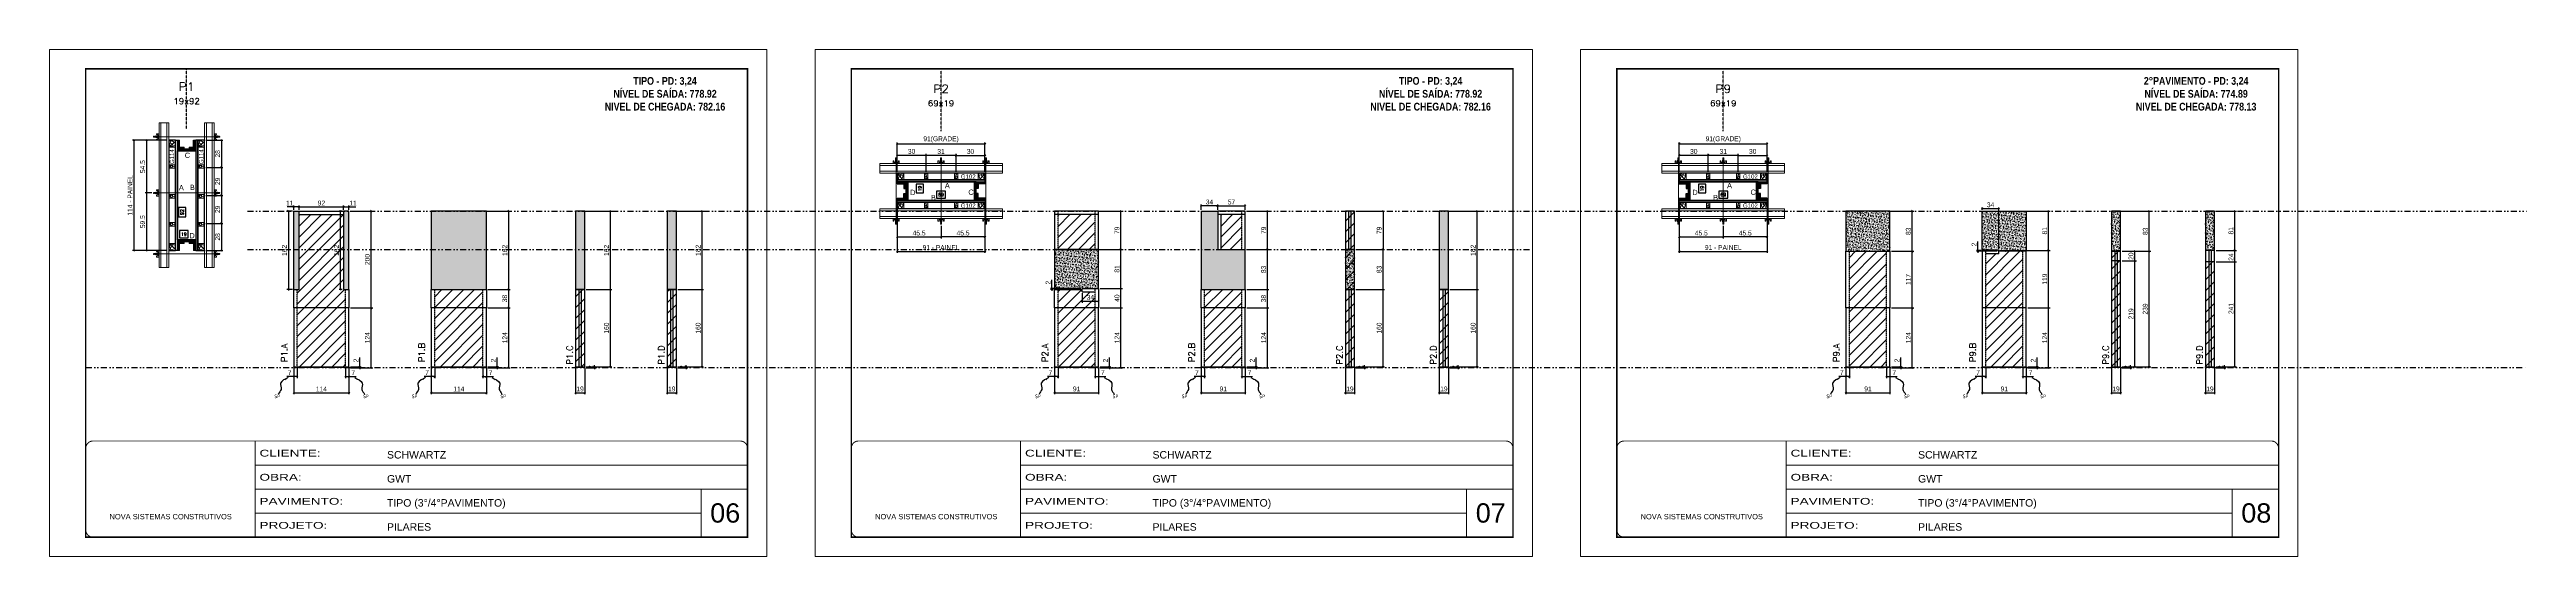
# Model space of a CAD drawing. Extents: x 13770 to 23315, y 867 to 16997.
# Drawn here: x 15984 to 21113, y 14650 to 15700 of the extents above; entities that cross this region are included whole.
import ezdxf
from ezdxf.enums import TextEntityAlignment as Align

# ---------------------------------------------------------------- set-up
doc = ezdxf.new("R2010")
doc.units = 0
for name, pattern in [('CONTINUO', [0]), ('DASHED', [0.75, 0.5, -0.25]), ('DIVIDE2', [0.625, 0.25, -0.125, 0, -0.125, 0, -0.125]), ('HIDDEN', [0.375, 0.25, -0.125])]:
    doc.linetypes.add(name, pattern=pattern)
for name, color, linetype, lineweight in [('CARIMBO', 255, 'Continuous', 9), ('Folhas', 255, 'Continuous', 9), ('Hachura', 251, 'Continuous', 9), ('Madeira', 126, 'Continuous', 18), ('Perfil Metálico', 224, 'Continuous', 18), ('SARRAFO DE PRESSAO', 251, 'DASHED', 9), ('Texto Seção', 7, 'Continuous', 15)]:
    doc.layers.add(name, color=color, linetype=linetype, lineweight=lineweight)
for name, color, linetype in [('CHAPA', 1, 'Continuous'), ('COTA', 241, 'Continuous'), ('cotas', 4, 'Continuous'), ('MEIO_PONT', 93, 'Continuous'), ('NOMENCLATURA', 7, 'Continuous'), ('Nível', 160, 'Continuous'), ('Painéis', 200, 'Continuous'), ('SARR_2.2x7', 40, 'Continuous'), ('SARRAFO', 251, 'Continuous'), ('Sarrafo de Pressão', 42, 'HIDDEN'), ('texto', 7, 'Continuous'), ('Texto de Titulo', 7, 'Continuous'), ('Texto Qtd Sarr', 242, 'Continuous'), ('TEXTO_GERAL', 7, 'Continuous')]:
    doc.layers.add(name, color=color, linetype=linetype)
doc.styles.add('ARIAL', font='arial.ttf')
doc.styles.add('COTA TECNICA', font='techl___.ttf', dxfattribs={"height": 10})
doc.styles.add('COTA TECNICA 2X', font='techl___.ttf', dxfattribs={"height": 10})
doc.styles.add('COTA TECNICA-50', font='techl___.ttf', dxfattribs={"height": 10})
doc.styles.add('REGUA-120', font='ROMANS.shx', dxfattribs={"height": 15})
doc.styles.add('ROMANC', font='techb___.ttf', dxfattribs={"height": 2.5})
doc.styles.add('ROMANS', font='romans.shx')
doc.styles.add('SANSSERIF', font='sas_____.pfb')
doc.styles.get("Standard").update_dxf_attribs({"font": 'arial.ttf'})
doc.styles.add('Tecnologia', font='')
doc.styles.get('Tecnologia').set_extended_font_data('Forgotten Futurist')
doc.dimstyles.new('COTA PAINEL-50', dxfattribs={"dimtxt": 10, "dimasz": 3, "dimexe": 3, "dimexo": 3, "dimgap": 3, "dimtad": 1, "dimdec": 1, "dimzin": 12, "dimdsep": 46, "dimtxsty": 'COTA TECNICA-50', "dimblk1": 'OBLIQUE', "dimblk2": 'OBLIQUE', "dimsah": 1, "dimcen": 0.9, "dimclrd": 4, "dimclre": 4, "dimclrt": 240, "dimadec": 1, "dimazin": 3, "dimtfac": 1, "dimtdec": 1, "dimtmove": 0, "dimatfit": 3, "dimfxl": 1, "dimtolj": 1, "dimtzin": 12, "dimarcsym": 0})
doc.dimstyles.new('PAINEL', dxfattribs={"dimtxt": 10, "dimasz": 3, "dimexe": 3, "dimexo": 3, "dimgap": 3, "dimtad": 1, "dimdec": 1, "dimzin": 12, "dimdsep": 46, "dimtxsty": 'COTA TECNICA', "dimblk1": 'OBLIQUE', "dimblk2": 'OBLIQUE', "dimsah": 1, "dimcen": 0.9, "dimclrd": 4, "dimclre": 4, "dimclrt": 240, "dimadec": 1, "dimazin": 3, "dimtfac": 1, "dimtdec": 1, "dimtmove": 0, "dimatfit": 3, "dimfxl": 1, "dimtolj": 1, "dimtzin": 12, "dimarcsym": 0})
doc.dimstyles.new('SECAO PILAR', dxfattribs={"dimtxt": 10, "dimasz": 3, "dimexe": 3, "dimexo": 3, "dimgap": 3, "dimtad": 1, "dimdec": 1, "dimlfac": 0.5, "dimzin": 12, "dimdsep": 46, "dimtxsty": 'COTA TECNICA 2X', "dimblk1": 'OBLIQUE', "dimblk2": 'OBLIQUE', "dimsah": 1, "dimcen": 0.9, "dimclrd": 256, "dimclre": 256, "dimclrt": 256, "dimadec": 1, "dimazin": 3, "dimtfac": 1, "dimtdec": 1, "dimtmove": 0, "dimatfit": 3, "dimfxl": 1, "dimtolj": 1, "dimtzin": 12, "dimarcsym": 0})
doc.dimstyles.new('SECÇÃO 2', dxfattribs={"dimtxt": 7, "dimasz": 6, "dimexe": 0.18, "dimexo": 2, "dimgap": -4, "dimtad": 3, "dimdec": 1, "dimlfac": 0.5, "dimzin": 12, "dimdsep": 46, "dimtxsty": 'ROMANS', "dimblk": 'ARCHTICK', "dimcen": 0.09, "dimse1": 1, "dimse2": 1, "dimsd1": 1, "dimsd2": 1, "dimclrd": 180, "dimclre": 5, "dimclrt": 1, "dimadec": 0, "dimazin": 3, "dimtfac": 1, "dimtdec": 1, "dimtofl": 0, "dimtmove": 0, "dimatfit": 3, "dimldrblk": 'ARCHTICK', "dimfxl": 1, "dimtolj": 1, "dimtzin": 0, "dimarcsym": 0})
doc.dimstyles.get("Standard").update_dxf_attribs({"dimtxt": 0.18, "dimasz": 0.18, "dimexe": 0.18, "dimexo": 0.0625, "dimgap": 0.09, "dimtad": 0, "dimtih": 1, "dimtoh": 1, "dimdec": 4, "dimzin": 0, "dimdsep": 46, "dimtxsty": 'Standard', "dimcen": 0.09, "dimadec": 0, "dimazin": 0, "dimtfac": 1, "dimtdec": 4, "dimtofl": 0, "dimtmove": 0, "dimatfit": 3, "dimfxl": 1, "dimtolj": 1, "dimtzin": 0, "dimarcsym": 0})
pattern_1 = [(45, (25517.1977, 38193.7228), (-1.12253202, 1.12253202), [])]
pattern_2 = [(225, (8418.3668, -7503.5455), (1.12253202, -1.12253202), [])]
pattern_3 = [(225, (8615.3668, -7503.5455), (1.12253202, -1.12253202), [])]
pattern_4 = [(225, (10037.8811, -7503.5455), (1.12253202, -1.12253202), [])]
pattern_5 = [(225, (10234.8811, -7503.5455), (1.12253202, -1.12253202), [])]

# ---------------------------------------------------------------- blocks, each defined once
blk = doc.blocks.new('9999999999')
at = {"color": 30, "linetype": 'CONTINUO'}
for p, q in [((98564.6, 34230.2), (98564.6, 34429.4)), ((98564.6, 34379.6), (99584, 34379.6)), ((98564.6, 34329.8), (99488, 34329.8)), ((99584, 34329.8), (99488, 34329.8)), ((99488, 34329.8), (99488, 34230.2)), ((98564.6, 34280), (99488, 34280))]:
    blk.add_line(p, q, dxfattribs=at)
at = {"color": 30, "linetype": 'CONTINUO', "const_width": 2}
blk.add_lwpolyline([(99584, 34230.2), (99584, 34414.4, 0.414214), (99569, 34429.4), (98229, 34429.4, 0.414214), (98214, 34414.4), (98214, 34245.2, 0.414214), (98229, 34230.2), (99584, 34230.2)], format="xyb", dxfattribs=at)
at = {"layer": 'Folhas'}
blk.add_lwpolyline([(98139, 34190.2), (99624, 34190.2), (99624, 35240.2), (98139, 35240.2)], close=True, dxfattribs=at)
at = {"layer": 'Folhas', "color": 30, "const_width": 3}
blk.add_lwpolyline([(98214, 34230.2), (99584, 34230.2), (99584, 35200.2), (98214, 35200.2)], close=True, dxfattribs=at)
at = {"color": 7, "linetype": 'Continuous', "ltscale": 5, "style": 'ARIAL'}
for s, height, p in [('SCHWARTZ', 15.48, (98837.7, 34393.1)), ('TIPO (3°/4°PAVIMENTO)', 15.483, (98837.7, 34293.5)), ('GWT', 15.48, (98837.7, 34343.3)), ('NOVA SISTEMAS CONSTRUTIVOS', 11.059, (98263.2, 34267.2)), ('PILARES', 15.48, (98837.7, 34243.7))]:
    blk.add_text(s, height=height, dxfattribs=at).set_placement(p)
at = {"layer": 'Folhas', "color": 7, "style": 'Tecnologia', "width": 1.5}
for s, p in [('CLIENTE:', (98573.7, 34397.2)), ('OBRA:', (98573.7, 34347.3)), ('PAVIMENTO:', (98573.7, 34297.5)), ('PROJETO:', (98573.7, 34247.7))]:
    blk.add_text(s, height=14, dxfattribs=at).set_placement(p)
blk = doc.blocks.new('*D33')
at = {"layer": 'COTA', "color": 180, "lineweight": -2, "transparency": 16777216}
for p, q in [((16266.4, 15372.9), (16251.4, 15372.9)), ((16251.4, 15372.9), (16251.4, 15353.5)), ((16251.4, 15353.5), (16266.4, 15353.5)), ((16266.4, 15353.5), (16266.4, 15372.9))]:
    blk.add_line(p, q, dxfattribs=at)
at = {"layer": 'Defpoints', "color": 0, "transparency": 16777216}
for p in [(16249.2, 15489.9), (16249.2, 15305.9), (16270.4, 15305.9)]:
    blk.add_point(p, dxfattribs=at)
at = {"layer": 'COTA', "color": 1, "transparency": 16777216, "insert": (16258.9, 15363.2), "char_height": 7, "attachment_point": 5, "rotation": 90, "style": 'ROMANS'}
blk.add_mtext('\\A1;92', dxfattribs=at)
blk = doc.blocks.new('_ArchTick')
at = {"color": 0, "linetype": 'ByBlock', "const_width": 0.15}
blk.add_lwpolyline([(-0.5, -0.5), (0.5, 0.5)], dxfattribs=at)
blk = doc.blocks.new('*D34')
at = {"layer": 'COTA', "color": 180, "lineweight": -2, "transparency": 16777216}
for p, q in [((16271.5, 15324.9), (16253.5, 15324.9)), ((16253.5, 15324.9), (16253.5, 15309.9)), ((16253.5, 15309.9), (16271.5, 15309.9)), ((16271.5, 15309.9), (16271.5, 15324.9))]:
    blk.add_line(p, q, dxfattribs=at)
at = {"layer": 'Defpoints', "color": 0, "transparency": 16777216}
for p in [(16249.2, 15472.6), (16287.2, 15472.6), (16249.2, 15305.9)]:
    blk.add_point(p, dxfattribs=at)
at = {"layer": 'COTA', "color": 1, "transparency": 16777216, "insert": (16262.5, 15317.4), "char_height": 7, "attachment_point": 5, "style": 'ROMANS'}
blk.add_mtext('\\A1;19', dxfattribs=at)
blk = doc.blocks.new('_Oblique')
at = {"color": 0, "linetype": 'ByBlock', "lineweight": -2}
blk.add_line((-0.5, -0.5), (0.5, 0.5), dxfattribs=at)
blk = doc.blocks.new('*D35')
at = {"layer": 'COTA', "lineweight": -2, "transparency": 16777216}
for p, q in [((16228.2, 15511.9), (16182.3, 15511.9)), ((16185.3, 15511.9), (16185.3, 15403)), ((16196.4, 15403), (16182.3, 15403))]:
    blk.add_line(p, q, dxfattribs=at)
at = {"layer": 'Defpoints', "color": 0, "transparency": 16777216}
for p in [(16231.2, 15511.9), (16185.3, 15403), (16199.4, 15403)]:
    blk.add_point(p, dxfattribs=at)
at = {"layer": 'COTA', "lineweight": -2, "transparency": 16777216, "xscale": 3, "yscale": 3, "zscale": 3}
for p, rotation in [((16185.3, 15511.9), 90), ((16185.3, 15403), 270)]:
    blk.add_blockref('_Oblique', p, dxfattribs=dict(at, rotation=rotation))
at = {"layer": 'COTA', "transparency": 16777216, "insert": (16177.2, 15457.4), "char_height": 10, "attachment_point": 5, "rotation": 90, "style": 'COTA TECNICA 2X'}
blk.add_mtext('\\A1;54.5', dxfattribs=at)
blk = doc.blocks.new('*D36')
at = {"layer": 'COTA', "lineweight": -2, "transparency": 16777216}
for p, q in [((16196.4, 15403), (16182.3, 15403)), ((16185.3, 15403), (16185.3, 15283.9)), ((16228.2, 15283.9), (16182.3, 15283.9))]:
    blk.add_line(p, q, dxfattribs=at)
at = {"layer": 'Defpoints', "color": 0, "transparency": 16777216}
for p in [(16199.4, 15403), (16185.3, 15283.9), (16231.2, 15283.9)]:
    blk.add_point(p, dxfattribs=at)
at = {"layer": 'COTA', "lineweight": -2, "transparency": 16777216, "xscale": 3, "yscale": 3, "zscale": 3}
for p, rotation in [((16185.3, 15403), 90), ((16185.3, 15283.9), 270)]:
    blk.add_blockref('_Oblique', p, dxfattribs=dict(at, rotation=rotation))
at = {"layer": 'COTA', "transparency": 16777216, "insert": (16177.2, 15343.4), "char_height": 10, "attachment_point": 5, "rotation": 90, "style": 'COTA TECNICA 2X'}
blk.add_mtext('\\A1;59.5', dxfattribs=at)
blk = doc.blocks.new('*D37')
at = {"layer": 'COTA', "lineweight": -2, "transparency": 16777216}
for p, q in [((16228.2, 15511.9), (16156.2, 15511.9)), ((16159.2, 15511.9), (16159.2, 15283.9)), ((16228.2, 15283.9), (16156.2, 15283.9))]:
    blk.add_line(p, q, dxfattribs=at)
at = {"layer": 'Defpoints', "color": 0, "transparency": 16777216}
for p in [(16231.2, 15511.9), (16159.2, 15283.9), (16231.2, 15283.9)]:
    blk.add_point(p, dxfattribs=at)
at = {"layer": 'COTA', "lineweight": -2, "transparency": 16777216, "xscale": 3, "yscale": 3, "zscale": 3}
for p, rotation in [((16159.2, 15511.9), 90), ((16159.2, 15283.9), 270)]:
    blk.add_blockref('_Oblique', p, dxfattribs=dict(at, rotation=rotation))
at = {"layer": 'COTA', "transparency": 16777216, "insert": (16151.1, 15397.9), "char_height": 10, "attachment_point": 5, "rotation": 90, "style": 'COTA TECNICA 2X'}
blk.add_mtext('\\A1;114 - PAINEL', dxfattribs=at)
blk = doc.blocks.new('PONTALETE')
at = {"layer": 'Madeira'}
for q in [(2.7, 7), (7, 5.8), (7, 1.7)]:
    blk.add_line((0, 0), q, dxfattribs=at)
blk.add_lwpolyline([(0, 0), (7, 0), (7, 7), (0, 7)], close=True, dxfattribs=at)
for centre, radius, start, end in [((2, 0.1), 6.23, 37.2818, 109.0913), ((1.1, 0.9), 3.19, 343.603, 109.9847), ((-0.2, -0.8), 3.09, 14.6322, 86.0383)]:
    blk.add_arc(centre, radius, start, end, dxfattribs=at)
blk = doc.blocks.new('MEIO PONTALETE')
at = {"layer": 'Madeira'}
for q in [(2.7, 7), (3.5, 2.9), (3.5, 0.9)]:
    blk.add_line((0, 0), q, dxfattribs=at)
blk.add_lwpolyline([(0, 0), (3.5, 0), (3.5, 7), (0, 7)], close=True, dxfattribs=at)
for centre, radius, start, end in [((2, 0.1), 6.23, 76.4499, 109.0913), ((1.1, 0.9), 3.19, 40.9063, 109.9847), ((-0.2, -0.8), 3.09, 14.6322, 86.0383)]:
    blk.add_arc(centre, radius, start, end, dxfattribs=at)
blk = doc.blocks.new('*D38')
at = {"layer": 'COTA', "lineweight": -2, "transparency": 16777216}
for p, q in [((16308.2, 15397.9), (16343.6, 15397.9)), ((16340.6, 15397.9), (16340.6, 15339.9)), ((16308.2, 15339.9), (16343.6, 15339.9))]:
    blk.add_line(p, q, dxfattribs=at)
at = {"layer": 'Defpoints', "color": 0, "transparency": 16777216}
for p in [(16305.2, 15397.9), (16305.2, 15339.9), (16340.6, 15339.9)]:
    blk.add_point(p, dxfattribs=at)
at = {"layer": 'COTA', "lineweight": -2, "transparency": 16777216, "xscale": 3, "yscale": 3, "zscale": 3}
for p, rotation in [((16340.6, 15397.9), 90), ((16340.6, 15339.9), 270)]:
    blk.add_blockref('_Oblique', p, dxfattribs=dict(at, rotation=rotation))
at = {"layer": 'COTA', "transparency": 16777216, "insert": (16332.5, 15368.9), "char_height": 10, "attachment_point": 5, "rotation": 90, "style": 'COTA TECNICA 2X'}
blk.add_mtext('\\A1;29', dxfattribs=at)
blk = doc.blocks.new('*D39')
at = {"layer": 'COTA', "lineweight": -2, "transparency": 16777216}
for p, q in [((16308.2, 15339.9), (16343.6, 15339.9)), ((16340.6, 15339.9), (16340.6, 15283.9)), ((16308.2, 15283.9), (16343.6, 15283.9))]:
    blk.add_line(p, q, dxfattribs=at)
at = {"layer": 'Defpoints', "color": 0, "transparency": 16777216}
for p in [(16305.2, 15339.9), (16305.2, 15283.9), (16340.6, 15283.9)]:
    blk.add_point(p, dxfattribs=at)
at = {"layer": 'COTA', "lineweight": -2, "transparency": 16777216, "xscale": 3, "yscale": 3, "zscale": 3}
for p, rotation in [((16340.6, 15339.9), 90), ((16340.6, 15283.9), 270)]:
    blk.add_blockref('_Oblique', p, dxfattribs=dict(at, rotation=rotation))
at = {"layer": 'COTA', "transparency": 16777216, "insert": (16332.5, 15311.9), "char_height": 10, "attachment_point": 5, "rotation": 90, "style": 'COTA TECNICA 2X'}
blk.add_mtext('\\A1;28', dxfattribs=at)
blk = doc.blocks.new('*D40')
at = {"layer": 'COTA', "lineweight": -2, "transparency": 16777216}
for p, q in [((16308.2, 15511.9), (16343.6, 15511.9)), ((16340.6, 15511.9), (16340.6, 15455.9)), ((16308.2, 15455.9), (16343.6, 15455.9))]:
    blk.add_line(p, q, dxfattribs=at)
at = {"layer": 'Defpoints', "color": 0, "transparency": 16777216}
for p in [(16305.2, 15511.9), (16305.2, 15455.9), (16340.6, 15455.9)]:
    blk.add_point(p, dxfattribs=at)
at = {"layer": 'COTA', "lineweight": -2, "transparency": 16777216, "xscale": 3, "yscale": 3, "zscale": 3}
for p, rotation in [((16340.6, 15511.9), 90), ((16340.6, 15455.9), 270)]:
    blk.add_blockref('_Oblique', p, dxfattribs=dict(at, rotation=rotation))
at = {"layer": 'COTA', "transparency": 16777216, "insert": (16332.5, 15483.9), "char_height": 10, "attachment_point": 5, "rotation": 90, "style": 'COTA TECNICA 2X'}
blk.add_mtext('\\A1;28', dxfattribs=at)
blk = doc.blocks.new('*D41')
at = {"layer": 'COTA', "lineweight": -2, "transparency": 16777216}
for p, q in [((16308.2, 15455.9), (16343.6, 15455.9)), ((16340.6, 15455.9), (16340.6, 15397.9)), ((16308.2, 15397.9), (16343.6, 15397.9))]:
    blk.add_line(p, q, dxfattribs=at)
at = {"layer": 'Defpoints', "color": 0, "transparency": 16777216}
for p in [(16305.2, 15455.9), (16305.2, 15397.9), (16340.6, 15397.9)]:
    blk.add_point(p, dxfattribs=at)
at = {"layer": 'COTA', "lineweight": -2, "transparency": 16777216, "xscale": 3, "yscale": 3, "zscale": 3}
for p, rotation in [((16340.6, 15455.9), 90), ((16340.6, 15397.9), 270)]:
    blk.add_blockref('_Oblique', p, dxfattribs=dict(at, rotation=rotation))
at = {"layer": 'COTA', "transparency": 16777216, "insert": (16332.5, 15426.9), "char_height": 10, "attachment_point": 5, "rotation": 90, "style": 'COTA TECNICA 2X'}
blk.add_mtext('\\A1;29', dxfattribs=at)
blk = doc.blocks.new('titulo1')
at = {"layer": 'Defpoints', "color": 252, "linetype": 'HIDDEN', "ltscale": 2}
blk.add_line((0, 0), (0, 125), dxfattribs=at)
at = {"layer": 'Defpoints', "style": 'ROMANS', "oblique": 15}
blk.add_attdef('FOLHA', text='', height=10, dxfattribs=at).set_placement((0, 15.6), align=Align.MIDDLE_CENTER)
at = {"layer": 'Texto Qtd Sarr', "color": 3, "style": 'ROMANS', "oblique": 15}
for tag, height, p in [('TITULO', 17, (0, 71.4)), ('SEÇÃO', 12, (0, 41.5))]:
    blk.add_attdef(tag, text='', height=height, dxfattribs=at).set_placement(p, align=Align.MIDDLE_CENTER)
blk = doc.blocks.new('C')
at = {"layer": 'Hachura', "color": 0}
for p, q in [((0, 3.2), (0, -3.2)), ((0.4, 3.2), (0, 3.2)), ((0.5, 3.2), (0, 3.2)), ((0.5, 3), (0, 3)), ((0.5, 2.9), (0, 2.9)), ((0, 2.7), (0, -1.2)), ((0.5, 2.6), (0, 2.6)), ((0.5, 2.2), (0, 2.2)), ((0.5, 1.5), (0, 1.5)), ((0.4, 0.5), (0.2, 0.5)), ((0.4, -3.2), (0.4, 3.2)), ((0.4, 3.2), (2.6, 3.2)), ((1.7, 1), (0.4, 1)), ((1.5, 0.1), (0.4, 0.1)), ((1.4, 1.9), (1.4, 1)), ((2.6, 2.4), (1.5, 2.1)), ((1.7, -1), (1.7, 1)), ((1.7, 1), (1.7, 0.8)), ((1.7, 1), (1.7, 0.8)), ((1.7, 0.8), (3.4, 0.8)), ((3.4, 0.4), (1.7, 0.4)), ((2.6, 3.2), (2.6, 2.4)), ((3.3, 0.8), (3.3, -0.8)), ((3.4, 0.8), (3.4, -0.8)), ((3.7, 0.4), (3.4, 0.4)), ((3.8, -0.5), (3.4, 0.4)), ((3.4, 0.1), (3.7, -0.6)), ((3.7, 0.5), (4.3, -0.6)), ((3.7, 0.4), (4.2, -0.5)), ((4.4, -0.6), (3.8, 0.5)), ((4.2, 0.4), (3.9, 0.4)), ((4.4, -0.5), (3.9, 0.4)), ((4.2, 0.4), (4.3, 0.4)), ((4.3, 0.5), (4.8, -0.6)), ((4.3, 0.4), (4.7, -0.5)), ((5, -0.6), (4.4, 0.5)), ((4.5, 0.4), (4.8, 0.4)), ((5, -0.5), (4.5, 0.4)), ((4.8, 0.4), (5.3, -0.5)), ((4.9, 0.5), (5.4, -0.6)), ((5.5, -0.6), (5, 0.5)), ((5.6, -0.5), (5.1, 0.4)), ((5.4, 0.4), (5.1, 0.4)), ((5.6, -0.5), (5.1, 0.4)), ((5.4, 0.4), (5.7, -0.2)), ((5.5, 0.5), (5.7, -0.1)), ((5.7, 0.2), (5.6, 0.5)), ((5.7, 0.3), (5.7, 0.4)), ((5.7, 0.4), (5.7, 0.4)), ((5.7, 0.4), (5.9, 0.3)), ((5.7, 0.4), (5.7, -0.5)), ((5.9, -0.4), (5.9, 0.3)), ((0.4, 0), (0, 0)), ((0.5, -1.5), (0, -1.5)), ((0.5, -2.2), (0, -2.2)), ((0.5, -2.6), (0, -2.6)), ((0.5, -2.9), (0, -2.9)), ((0.5, -3), (0, -3)), ((0, -3.2), (2.6, -3.2)), ((0.5, -3.2), (0, -3.2)), ((0.1, -0.5), (0.3, -0.5)), ((0.3, -0.5), (0.4, -0.5)), ((0.4, 0), (0.4, -1)), ((0.4, -0.2), (1.5, -0.2)), ((0.4, -0.6), (0.4, -0.3)), ((0.4, -3.2), (0.4, -0.6)), ((0.4, -1), (1.7, -1)), ((1.4, -1.9), (1.4, -1)), ((2.6, -2.4), (1.5, -2.1)), ((3.4, -0.3), (1.7, -0.3)), ((3.4, -0.8), (1.7, -0.8)), ((2.6, -3.2), (2.6, -2.4)), ((3.4, -0.1), (3.6, -0.5)), ((3.4, -0.5), (3.6, -0.5)), ((3.8, -0.5), (4.2, -0.5)), ((4.4, -0.5), (4.7, -0.5)), ((4.6, -0.5), (4.7, -0.5)), ((5, -0.5), (5.3, -0.5)), ((5.6, -0.5), (5.7, -0.5)), ((5.7, -0.5), (5.9, -0.4)), ((5.7, -0.5), (5.7, -0.5))]:
    blk.add_line(p, q, dxfattribs=at)
for centre, radius, start, end in [((1.5, 1.9), 0.161, 104.7436, 180), ((1.4, 0), 0.129, 272.695, 87.305), ((3.8, 0.4), 0.143, 25.5688, 154.4312), ((4.4, 0.4), 0.143, 25.5688, 154.4312), ((5, 0.4), 0.143, 25.5688, 154.4312), ((5.5, 0.4), 0.143, 25.5688, 154.4312), ((0.2, -0.4), 0.174, 221.744, 317.8592), ((1.5, -1.9), 0.161, 180, 255.2564), ((3.7, -0.4), 0.174, 222.1408, 318.256), ((4.3, -0.4), 0.174, 222.1408, 318.256), ((4.9, -0.4), 0.174, 222.1408, 318.256), ((5.4, -0.4), 0.174, 222.1408, 318.256), ((5.6, -0.4), 0.174, 317.8592, 318.256)]:
    blk.add_arc(centre, radius, start, end, dxfattribs=at)
blk = doc.blocks.new('*D42')
at = {"layer": 'COTA', "color": 4, "lineweight": -2, "transparency": 16777216}
for p, q in [((16490.4, 15040), (16490.4, 14985.9)), ((16604.4, 15040), (16604.4, 14985.9)), ((16490.4, 14988.9), (16604.4, 14988.9))]:
    blk.add_line(p, q, dxfattribs=at)
at = {"layer": 'Defpoints', "color": 0, "transparency": 16777216}
for p in [(16490.4, 15043), (16604.4, 15043), (16604.4, 14988.9)]:
    blk.add_point(p, dxfattribs=at)
at = {"layer": 'COTA', "color": 4, "lineweight": -2, "transparency": 16777216, "xscale": 3, "yscale": 3, "zscale": 3, "rotation": 180}
blk.add_blockref('_Oblique', (16490.4, 14988.9), dxfattribs=at)
at = {"layer": 'COTA', "color": 4, "lineweight": -2, "transparency": 16777216, "xscale": 3, "yscale": 3, "zscale": 3}
blk.add_blockref('_Oblique', (16604.4, 14988.9), dxfattribs=at)
at = {"layer": 'COTA', "color": 240, "transparency": 16777216, "insert": (16547.4, 14996.9), "char_height": 10, "attachment_point": 5, "style": 'COTA TECNICA'}
blk.add_mtext('\\A1;114', dxfattribs=at)
blk = doc.blocks.new('*D43')
at = {"layer": 'COTA', "color": 4, "lineweight": -2, "transparency": 16777216}
for p, q in [((16607.4, 15165), (16653.7, 15165)), ((16650.7, 15041), (16650.7, 15165)), ((16607.4, 15041), (16653.7, 15041))]:
    blk.add_line(p, q, dxfattribs=at)
at = {"layer": 'Defpoints', "color": 0, "transparency": 16777216}
for p in [(16604.4, 15165), (16650.7, 15165), (16604.4, 15041)]:
    blk.add_point(p, dxfattribs=at)
at = {"layer": 'COTA', "color": 4, "lineweight": -2, "transparency": 16777216, "xscale": 3, "yscale": 3, "zscale": 3}
for p, rotation in [((16650.7, 15165), 90), ((16650.7, 15041), 270)]:
    blk.add_blockref('_Oblique', p, dxfattribs=dict(at, rotation=rotation))
at = {"layer": 'COTA', "color": 240, "transparency": 16777216, "insert": (16642.6, 15103), "char_height": 10, "attachment_point": 5, "rotation": 90, "style": 'COTA TECNICA-50'}
blk.add_mtext('\\A1;124', dxfattribs=at)
blk = doc.blocks.new('*D44')
at = {"layer": 'COTA', "color": 4, "lineweight": -2, "transparency": 16777216}
for p, q in [((16607.4, 15043), (16630, 15043)), ((16607.4, 15041), (16630, 15041)), ((16627, 15043), (16627, 15061.8)), ((16627, 15041), (16627, 15043)), ((16627, 15041), (16627, 15038))]:
    blk.add_line(p, q, dxfattribs=at)
at = {"layer": 'Defpoints', "color": 0, "transparency": 16777216}
for p in [(16604.4, 15043), (16604.4, 15041), (16627, 15041)]:
    blk.add_point(p, dxfattribs=at)
at = {"layer": 'COTA', "color": 4, "lineweight": -2, "transparency": 16777216, "xscale": 3, "yscale": 3, "zscale": 3}
for p, rotation in [((16627, 15043), 270), ((16627, 15041), 90)]:
    blk.add_blockref('_Oblique', p, dxfattribs=dict(at, rotation=rotation))
at = {"layer": 'COTA', "color": 240, "transparency": 16777216, "insert": (16619, 15055.8), "char_height": 10, "attachment_point": 5, "rotation": 90, "style": 'COTA TECNICA-50'}
blk.add_mtext('\\A1;2', dxfattribs=at)
blk = doc.blocks.new('*D45')
at = {"layer": 'COTA', "color": 4, "lineweight": -2, "transparency": 16777216}
for p, q in [((16490.4, 15038), (16490.4, 15019.5)), ((16497.4, 15040), (16497.4, 15019.5)), ((16490.4, 15022.5), (16475.7, 15022.5)), ((16497.4, 15022.5), (16490.4, 15022.5))]:
    blk.add_line(p, q, dxfattribs=at)
at = {"layer": 'Defpoints', "color": 0, "transparency": 16777216}
for p in [(16490.4, 15041), (16497.4, 15043), (16490.4, 15022.5)]:
    blk.add_point(p, dxfattribs=at)
at = {"layer": 'COTA', "color": 4, "lineweight": -2, "transparency": 16777216, "xscale": 3, "yscale": 3, "zscale": 3, "rotation": 180}
blk.add_blockref('_Oblique', (16490.4, 15022.5), dxfattribs=at)
at = {"layer": 'COTA', "color": 4, "lineweight": -2, "transparency": 16777216, "xscale": 3, "yscale": 3, "zscale": 3}
blk.add_blockref('_Oblique', (16497.4, 15022.5), dxfattribs=at)
at = {"layer": 'COTA', "color": 240, "transparency": 16777216, "insert": (16481.6, 15030.6), "char_height": 10, "attachment_point": 5, "style": 'COTA TECNICA-50'}
blk.add_mtext('\\A1;7', dxfattribs=at)
blk = doc.blocks.new('*D46')
at = {"layer": 'COTA', "color": 4, "lineweight": -2, "transparency": 16777216}
for p, q in [((16597.4, 15040), (16597.4, 15019.5)), ((16604.4, 15038), (16604.4, 15019.5)), ((16597.4, 15022.5), (16604.4, 15022.5)), ((16604.4, 15022.5), (16619.2, 15022.5))]:
    blk.add_line(p, q, dxfattribs=at)
at = {"layer": 'Defpoints', "color": 0, "transparency": 16777216}
for p in [(16597.4, 15043), (16604.4, 15041), (16604.4, 15022.5)]:
    blk.add_point(p, dxfattribs=at)
at = {"layer": 'COTA', "color": 4, "lineweight": -2, "transparency": 16777216, "xscale": 3, "yscale": 3, "zscale": 3, "rotation": 180}
blk.add_blockref('_Oblique', (16597.4, 15022.5), dxfattribs=at)
at = {"layer": 'COTA', "color": 4, "lineweight": -2, "transparency": 16777216, "xscale": 3, "yscale": 3, "zscale": 3}
blk.add_blockref('_Oblique', (16604.4, 15022.5), dxfattribs=at)
at = {"layer": 'COTA', "color": 240, "transparency": 16777216, "insert": (16613.3, 15030.6), "char_height": 10, "attachment_point": 5, "style": 'COTA TECNICA-50'}
blk.add_mtext('\\A1;7', dxfattribs=at)
blk = doc.blocks.new('*D47')
at = {"layer": 'COTA', "color": 4, "lineweight": -2, "transparency": 16777216}
for p, q in [((16774.9, 15040), (16774.9, 14985.9)), ((16888.9, 15040), (16888.9, 14985.9)), ((16774.9, 14988.9), (16888.9, 14988.9))]:
    blk.add_line(p, q, dxfattribs=at)
at = {"layer": 'Defpoints', "color": 0, "transparency": 16777216}
for p in [(16774.9, 15043), (16888.9, 15043), (16888.9, 14988.9)]:
    blk.add_point(p, dxfattribs=at)
at = {"layer": 'COTA', "color": 4, "lineweight": -2, "transparency": 16777216, "xscale": 3, "yscale": 3, "zscale": 3, "rotation": 180}
blk.add_blockref('_Oblique', (16774.9, 14988.9), dxfattribs=at)
at = {"layer": 'COTA', "color": 4, "lineweight": -2, "transparency": 16777216, "xscale": 3, "yscale": 3, "zscale": 3}
blk.add_blockref('_Oblique', (16888.9, 14988.9), dxfattribs=at)
at = {"layer": 'COTA', "color": 240, "transparency": 16777216, "insert": (16831.9, 14996.9), "char_height": 10, "attachment_point": 5, "style": 'COTA TECNICA'}
blk.add_mtext('\\A1;114', dxfattribs=at)
blk = doc.blocks.new('*D48')
at = {"layer": 'COTA', "color": 4, "lineweight": -2, "transparency": 16777216}
for p, q in [((16891.9, 15165), (16938.2, 15165)), ((16935.2, 15041), (16935.2, 15165)), ((16891.9, 15041), (16938.2, 15041))]:
    blk.add_line(p, q, dxfattribs=at)
at = {"layer": 'Defpoints', "color": 0, "transparency": 16777216}
for p in [(16888.9, 15165), (16935.2, 15165), (16888.9, 15041)]:
    blk.add_point(p, dxfattribs=at)
at = {"layer": 'COTA', "color": 4, "lineweight": -2, "transparency": 16777216, "xscale": 3, "yscale": 3, "zscale": 3}
for p, rotation in [((16935.2, 15165), 90), ((16935.2, 15041), 270)]:
    blk.add_blockref('_Oblique', p, dxfattribs=dict(at, rotation=rotation))
at = {"layer": 'COTA', "color": 240, "transparency": 16777216, "insert": (16927.1, 15103), "char_height": 10, "attachment_point": 5, "rotation": 90, "style": 'COTA TECNICA-50'}
blk.add_mtext('\\A1;124', dxfattribs=at)
blk = doc.blocks.new('*D49')
at = {"layer": 'COTA', "color": 4, "lineweight": -2, "transparency": 16777216}
for p, q in [((16891.9, 15043), (16914.5, 15043)), ((16891.9, 15041), (16914.5, 15041)), ((16911.5, 15043), (16911.5, 15061.8)), ((16911.5, 15041), (16911.5, 15043)), ((16911.5, 15041), (16911.5, 15038))]:
    blk.add_line(p, q, dxfattribs=at)
at = {"layer": 'Defpoints', "color": 0, "transparency": 16777216}
for p in [(16888.9, 15043), (16888.9, 15041), (16911.5, 15041)]:
    blk.add_point(p, dxfattribs=at)
at = {"layer": 'COTA', "color": 4, "lineweight": -2, "transparency": 16777216, "xscale": 3, "yscale": 3, "zscale": 3}
for p, rotation in [((16911.5, 15043), 270), ((16911.5, 15041), 90)]:
    blk.add_blockref('_Oblique', p, dxfattribs=dict(at, rotation=rotation))
at = {"layer": 'COTA', "color": 240, "transparency": 16777216, "insert": (16903.5, 15055.8), "char_height": 10, "attachment_point": 5, "rotation": 90, "style": 'COTA TECNICA-50'}
blk.add_mtext('\\A1;2', dxfattribs=at)
blk = doc.blocks.new('*D52')
at = {"layer": 'COTA', "color": 4, "linetype": 'ByBlock', "lineweight": -2, "transparency": 16777216}
for p, q in [((16891.9, 15203), (16938.2, 15203)), ((16935.2, 15165), (16935.2, 15203)), ((16891.9, 15165), (16938.2, 15165))]:
    blk.add_line(p, q, dxfattribs=at)
at = {"layer": 'Defpoints', "color": 0, "linetype": 'ByBlock', "transparency": 16777216}
for p in [(16888.9, 15203), (16935.2, 15203), (16888.9, 15165)]:
    blk.add_point(p, dxfattribs=at)
at = {"layer": 'COTA', "color": 4, "linetype": 'ByBlock', "lineweight": -2, "transparency": 16777216, "xscale": 3, "yscale": 3, "zscale": 3}
for p, rotation in [((16935.2, 15203), 90), ((16935.2, 15165), 270)]:
    blk.add_blockref('_Oblique', p, dxfattribs=dict(at, rotation=rotation))
at = {"layer": 'COTA', "color": 240, "linetype": 'ByBlock', "transparency": 16777216, "insert": (16926.9, 15184), "char_height": 10, "attachment_point": 5, "rotation": 90, "style": 'COTA TECNICA'}
blk.add_mtext('\\A1;38', dxfattribs=at)
blk = doc.blocks.new('*D50')
at = {"layer": 'COTA', "color": 4, "lineweight": -2, "transparency": 16777216}
for p, q in [((16774.9, 15038), (16774.9, 15019.5)), ((16781.9, 15040), (16781.9, 15019.5)), ((16774.9, 15022.5), (16760.2, 15022.5)), ((16781.9, 15022.5), (16774.9, 15022.5))]:
    blk.add_line(p, q, dxfattribs=at)
at = {"layer": 'Defpoints', "color": 0, "transparency": 16777216}
for p in [(16774.9, 15041), (16781.9, 15043), (16774.9, 15022.5)]:
    blk.add_point(p, dxfattribs=at)
at = {"layer": 'COTA', "color": 4, "lineweight": -2, "transparency": 16777216, "xscale": 3, "yscale": 3, "zscale": 3, "rotation": 180}
blk.add_blockref('_Oblique', (16774.9, 15022.5), dxfattribs=at)
at = {"layer": 'COTA', "color": 4, "lineweight": -2, "transparency": 16777216, "xscale": 3, "yscale": 3, "zscale": 3}
blk.add_blockref('_Oblique', (16781.9, 15022.5), dxfattribs=at)
at = {"layer": 'COTA', "color": 240, "transparency": 16777216, "insert": (16766.1, 15030.6), "char_height": 10, "attachment_point": 5, "style": 'COTA TECNICA-50'}
blk.add_mtext('\\A1;7', dxfattribs=at)
blk = doc.blocks.new('*D51')
at = {"layer": 'COTA', "color": 4, "lineweight": -2, "transparency": 16777216}
for p, q in [((16881.9, 15040), (16881.9, 15019.5)), ((16888.9, 15038), (16888.9, 15019.5)), ((16881.9, 15022.5), (16888.9, 15022.5)), ((16888.9, 15022.5), (16903.7, 15022.5))]:
    blk.add_line(p, q, dxfattribs=at)
at = {"layer": 'Defpoints', "color": 0, "transparency": 16777216}
for p in [(16881.9, 15043), (16888.9, 15041), (16888.9, 15022.5)]:
    blk.add_point(p, dxfattribs=at)
at = {"layer": 'COTA', "color": 4, "lineweight": -2, "transparency": 16777216, "xscale": 3, "yscale": 3, "zscale": 3, "rotation": 180}
blk.add_blockref('_Oblique', (16881.9, 15022.5), dxfattribs=at)
at = {"layer": 'COTA', "color": 4, "lineweight": -2, "transparency": 16777216, "xscale": 3, "yscale": 3, "zscale": 3}
blk.add_blockref('_Oblique', (16888.9, 15022.5), dxfattribs=at)
at = {"layer": 'COTA', "color": 240, "transparency": 16777216, "insert": (16897.8, 15030.6), "char_height": 10, "attachment_point": 5, "style": 'COTA TECNICA-50'}
blk.add_mtext('\\A1;7', dxfattribs=at)
blk = doc.blocks.new('*D53')
at = {"layer": 'COTA', "color": 4, "lineweight": -2, "transparency": 16777216}
for p, q in [((17263.3, 15040), (17263.3, 14985.9)), ((17282.3, 15040), (17282.3, 14985.9)), ((17263.3, 14988.9), (17282.3, 14988.9))]:
    blk.add_line(p, q, dxfattribs=at)
at = {"layer": 'Defpoints', "color": 0, "transparency": 16777216}
for p in [(17263.3, 15043), (17282.3, 15043), (17282.3, 14988.9)]:
    blk.add_point(p, dxfattribs=at)
at = {"layer": 'COTA', "color": 4, "lineweight": -2, "transparency": 16777216, "xscale": 3, "yscale": 3, "zscale": 3, "rotation": 180}
blk.add_blockref('_Oblique', (17263.3, 14988.9), dxfattribs=at)
at = {"layer": 'COTA', "color": 4, "lineweight": -2, "transparency": 16777216, "xscale": 3, "yscale": 3, "zscale": 3}
blk.add_blockref('_Oblique', (17282.3, 14988.9), dxfattribs=at)
at = {"layer": 'COTA', "color": 240, "transparency": 16777216, "insert": (17272.8, 14996.9), "char_height": 10, "attachment_point": 5, "style": 'COTA TECNICA'}
blk.add_mtext('\\A1;19', dxfattribs=at)
blk = doc.blocks.new('*D54')
at = {"layer": 'COTA', "color": 4, "lineweight": -2, "transparency": 16777216}
for p, q in [((17285.3, 15203), (17338.6, 15203)), ((17335.6, 15043), (17335.6, 15203)), ((17285.3, 15043), (17338.6, 15043))]:
    blk.add_line(p, q, dxfattribs=at)
at = {"layer": 'Defpoints', "color": 0, "transparency": 16777216}
for p in [(17282.3, 15203), (17335.6, 15203), (17282.3, 15043)]:
    blk.add_point(p, dxfattribs=at)
at = {"layer": 'COTA', "color": 4, "lineweight": -2, "transparency": 16777216, "xscale": 3, "yscale": 3, "zscale": 3}
for p, rotation in [((17335.6, 15203), 90), ((17335.6, 15043), 270)]:
    blk.add_blockref('_Oblique', p, dxfattribs=dict(at, rotation=rotation))
at = {"layer": 'COTA', "color": 240, "transparency": 16777216, "insert": (17327.4, 15123), "char_height": 10, "attachment_point": 5, "rotation": 90, "style": 'COTA TECNICA'}
blk.add_mtext('\\A1;160', dxfattribs=at)
blk = doc.blocks.new('*D55')
at = {"layer": 'COTA', "color": 4, "lineweight": -2, "transparency": 16777216}
for p, q in [((17285.3, 15043), (17305.6, 15043)), ((17285.3, 15041), (17305.6, 15041)), ((17302.6, 15043), (17302.6, 15046)), ((17302.6, 15041), (17302.6, 15043)), ((17302.6, 15041), (17302.6, 15038))]:
    blk.add_line(p, q, dxfattribs=at)
at = {"layer": 'Defpoints', "color": 0, "transparency": 16777216}
for p in [(17282.3, 15043), (17282.3, 15041), (17302.6, 15043)]:
    blk.add_point(p, dxfattribs=at)
at = {"layer": 'COTA', "color": 4, "lineweight": -2, "transparency": 16777216, "xscale": 3, "yscale": 3, "zscale": 3}
for p, rotation in [((17302.6, 15043), 270), ((17302.6, 15041), 90)]:
    blk.add_blockref('_Oblique', p, dxfattribs=dict(at, rotation=rotation))
at = {"layer": 'COTA', "color": 240, "transparency": 16777216, "insert": (17294.6, 15042), "char_height": 10, "attachment_point": 5, "rotation": 90, "style": 'COTA TECNICA-50'}
blk.add_mtext('\\A1;2', dxfattribs=at)
blk = doc.blocks.new('*D56')
at = {"layer": 'COTA', "color": 4, "lineweight": -2, "transparency": 16777216}
for p, q in [((17285.3, 15365), (17338.6, 15365)), ((17335.6, 15203), (17335.6, 15365)), ((17285.3, 15203), (17338.6, 15203))]:
    blk.add_line(p, q, dxfattribs=at)
at = {"layer": 'Defpoints', "color": 0, "transparency": 16777216}
for p in [(17282.3, 15365), (17335.6, 15365), (17282.3, 15203)]:
    blk.add_point(p, dxfattribs=at)
at = {"layer": 'COTA', "color": 4, "lineweight": -2, "transparency": 16777216, "xscale": 3, "yscale": 3, "zscale": 3}
for p, rotation in [((17335.6, 15365), 90), ((17335.6, 15203), 270)]:
    blk.add_blockref('_Oblique', p, dxfattribs=dict(at, rotation=rotation))
at = {"layer": 'COTA', "color": 240, "transparency": 16777216, "insert": (17327.4, 15284), "char_height": 10, "attachment_point": 5, "rotation": 90, "style": 'COTA TECNICA'}
blk.add_mtext('\\A1;162', dxfattribs=at)
blk = doc.blocks.new('*D57')
at = {"layer": 'COTA', "color": 4, "lineweight": -2, "transparency": 16777216}
for p, q in [((16490.4, 15373.8), (16476.3, 15373.8)), ((16490.4, 15368), (16490.4, 15376.8)), ((16501.4, 15373.8), (16490.4, 15373.8)), ((16501.4, 15368), (16501.4, 15376.8))]:
    blk.add_line(p, q, dxfattribs=at)
at = {"layer": 'Defpoints', "color": 0, "transparency": 16777216}
for p in [(16490.4, 15373.8), (16490.4, 15365), (16501.4, 15365)]:
    blk.add_point(p, dxfattribs=at)
at = {"layer": 'COTA', "color": 4, "lineweight": -2, "transparency": 16777216, "xscale": 3, "yscale": 3, "zscale": 3, "rotation": 180}
blk.add_blockref('_Oblique', (16490.4, 15373.8), dxfattribs=at)
at = {"layer": 'COTA', "color": 4, "lineweight": -2, "transparency": 16777216, "xscale": 3, "yscale": 3, "zscale": 3}
blk.add_blockref('_Oblique', (16501.4, 15373.8), dxfattribs=at)
at = {"layer": 'COTA', "color": 240, "transparency": 16777216, "insert": (16481.9, 15381.9), "char_height": 10, "attachment_point": 5, "style": 'COTA TECNICA'}
blk.add_mtext('\\A1;11', dxfattribs=at)
blk = doc.blocks.new('*D58')
at = {"layer": 'COTA', "color": 4, "lineweight": -2, "transparency": 16777216}
for p, q in [((16501.4, 15367.7), (16501.4, 15376.8)), ((16501.4, 15373.8), (16593.4, 15373.8)), ((16593.4, 15368), (16593.4, 15376.8))]:
    blk.add_line(p, q, dxfattribs=at)
at = {"layer": 'Defpoints', "color": 0, "transparency": 16777216}
for p in [(16501.4, 15364.7), (16593.4, 15373.8), (16593.4, 15365)]:
    blk.add_point(p, dxfattribs=at)
at = {"layer": 'COTA', "color": 4, "lineweight": -2, "transparency": 16777216, "xscale": 3, "yscale": 3, "zscale": 3, "rotation": 180}
blk.add_blockref('_Oblique', (16501.4, 15373.8), dxfattribs=at)
at = {"layer": 'COTA', "color": 4, "lineweight": -2, "transparency": 16777216, "xscale": 3, "yscale": 3, "zscale": 3}
blk.add_blockref('_Oblique', (16593.4, 15373.8), dxfattribs=at)
at = {"layer": 'COTA', "color": 240, "transparency": 16777216, "insert": (16547.4, 15381.9), "char_height": 10, "attachment_point": 5, "style": 'COTA TECNICA'}
blk.add_mtext('\\A1;92', dxfattribs=at)
blk = doc.blocks.new('*D59')
at = {"layer": 'COTA', "color": 4, "lineweight": -2, "transparency": 16777216}
for p, q in [((16593.4, 15368), (16593.4, 15376.8)), ((16593.4, 15373.8), (16604.4, 15373.8)), ((16604.4, 15368), (16604.4, 15376.8)), ((16604.4, 15373.8), (16618.5, 15373.8))]:
    blk.add_line(p, q, dxfattribs=at)
at = {"layer": 'Defpoints', "color": 0, "transparency": 16777216}
for p in [(16593.4, 15365), (16604.4, 15373.8), (16604.4, 15365)]:
    blk.add_point(p, dxfattribs=at)
at = {"layer": 'COTA', "color": 4, "lineweight": -2, "transparency": 16777216, "xscale": 3, "yscale": 3, "zscale": 3, "rotation": 180}
blk.add_blockref('_Oblique', (16593.4, 15373.8), dxfattribs=at)
at = {"layer": 'COTA', "color": 4, "lineweight": -2, "transparency": 16777216, "xscale": 3, "yscale": 3, "zscale": 3}
blk.add_blockref('_Oblique', (16604.4, 15373.8), dxfattribs=at)
at = {"layer": 'COTA', "color": 240, "transparency": 16777216, "insert": (16613, 15381.9), "char_height": 10, "attachment_point": 5, "style": 'COTA TECNICA'}
blk.add_mtext('\\A1;11', dxfattribs=at)
blk = doc.blocks.new('*D60')
at = {"layer": 'COTA', "color": 4, "lineweight": -2, "transparency": 16777216}
for p, q in [((16487.4, 15365), (16476, 15365)), ((16479, 15365), (16479, 15203)), ((16487.4, 15203), (16476, 15203))]:
    blk.add_line(p, q, dxfattribs=at)
at = {"layer": 'Defpoints', "color": 0, "transparency": 16777216}
for p in [(16490.4, 15365), (16479, 15203), (16490.4, 15203)]:
    blk.add_point(p, dxfattribs=at)
at = {"layer": 'COTA', "color": 4, "lineweight": -2, "transparency": 16777216, "xscale": 3, "yscale": 3, "zscale": 3}
for p, rotation in [((16479, 15365), 90), ((16479, 15203), 270)]:
    blk.add_blockref('_Oblique', p, dxfattribs=dict(at, rotation=rotation))
at = {"layer": 'COTA', "color": 240, "transparency": 16777216, "insert": (16470.9, 15284), "char_height": 10, "attachment_point": 5, "rotation": 90, "style": 'COTA TECNICA'}
blk.add_mtext('\\A1;162', dxfattribs=at)
blk = doc.blocks.new('*D61')
at = {"layer": 'COTA', "color": 4, "lineweight": -2, "transparency": 16777216}
for p, q in [((17073.5, 15040), (17073.5, 14985.9)), ((17092.5, 15040), (17092.5, 14985.9)), ((17073.5, 14988.9), (17092.5, 14988.9))]:
    blk.add_line(p, q, dxfattribs=at)
at = {"layer": 'Defpoints', "color": 0, "transparency": 16777216}
for p in [(17073.5, 15043), (17092.5, 15043), (17092.5, 14988.9)]:
    blk.add_point(p, dxfattribs=at)
at = {"layer": 'COTA', "color": 4, "lineweight": -2, "transparency": 16777216, "xscale": 3, "yscale": 3, "zscale": 3, "rotation": 180}
blk.add_blockref('_Oblique', (17073.5, 14988.9), dxfattribs=at)
at = {"layer": 'COTA', "color": 4, "lineweight": -2, "transparency": 16777216, "xscale": 3, "yscale": 3, "zscale": 3}
blk.add_blockref('_Oblique', (17092.5, 14988.9), dxfattribs=at)
at = {"layer": 'COTA', "color": 240, "transparency": 16777216, "insert": (17083, 14996.9), "char_height": 10, "attachment_point": 5, "style": 'COTA TECNICA'}
blk.add_mtext('\\A1;19', dxfattribs=at)
blk = doc.blocks.new('*D62')
at = {"layer": 'COTA', "color": 4, "lineweight": -2, "transparency": 16777216}
for p, q in [((17095.5, 15203), (17148.8, 15203)), ((17145.8, 15043), (17145.8, 15203)), ((17095.5, 15043), (17148.8, 15043))]:
    blk.add_line(p, q, dxfattribs=at)
at = {"layer": 'Defpoints', "color": 0, "transparency": 16777216}
for p in [(17092.5, 15203), (17145.8, 15203), (17092.5, 15043)]:
    blk.add_point(p, dxfattribs=at)
at = {"layer": 'COTA', "color": 4, "lineweight": -2, "transparency": 16777216, "xscale": 3, "yscale": 3, "zscale": 3}
for p, rotation in [((17145.8, 15203), 90), ((17145.8, 15043), 270)]:
    blk.add_blockref('_Oblique', p, dxfattribs=dict(at, rotation=rotation))
at = {"layer": 'COTA', "color": 240, "transparency": 16777216, "insert": (17137.7, 15123), "char_height": 10, "attachment_point": 5, "rotation": 90, "style": 'COTA TECNICA'}
blk.add_mtext('\\A1;160', dxfattribs=at)
blk = doc.blocks.new('*D63')
at = {"layer": 'COTA', "color": 4, "lineweight": -2, "transparency": 16777216}
for p, q in [((17095.5, 15043), (17115.9, 15043)), ((17095.5, 15041), (17115.9, 15041)), ((17112.9, 15043), (17112.9, 15046)), ((17112.9, 15041), (17112.9, 15043)), ((17112.9, 15041), (17112.9, 15038))]:
    blk.add_line(p, q, dxfattribs=at)
at = {"layer": 'Defpoints', "color": 0, "transparency": 16777216}
for p in [(17092.5, 15043), (17092.5, 15041), (17112.9, 15043)]:
    blk.add_point(p, dxfattribs=at)
at = {"layer": 'COTA', "color": 4, "lineweight": -2, "transparency": 16777216, "xscale": 3, "yscale": 3, "zscale": 3}
for p, rotation in [((17112.9, 15043), 270), ((17112.9, 15041), 90)]:
    blk.add_blockref('_Oblique', p, dxfattribs=dict(at, rotation=rotation))
at = {"layer": 'COTA', "color": 240, "transparency": 16777216, "insert": (17104.9, 15042), "char_height": 10, "attachment_point": 5, "rotation": 90, "style": 'COTA TECNICA-50'}
blk.add_mtext('\\A1;2', dxfattribs=at)
blk = doc.blocks.new('*D64')
at = {"layer": 'COTA', "color": 4, "lineweight": -2, "transparency": 16777216}
for p, q in [((17095.5, 15365), (17148.8, 15365)), ((17145.8, 15203), (17145.8, 15365)), ((17095.5, 15203), (17148.8, 15203))]:
    blk.add_line(p, q, dxfattribs=at)
at = {"layer": 'Defpoints', "color": 0, "transparency": 16777216}
for p in [(17092.5, 15365), (17145.8, 15365), (17092.5, 15203)]:
    blk.add_point(p, dxfattribs=at)
at = {"layer": 'COTA', "color": 4, "lineweight": -2, "transparency": 16777216, "xscale": 3, "yscale": 3, "zscale": 3}
for p, rotation in [((17145.8, 15365), 90), ((17145.8, 15203), 270)]:
    blk.add_blockref('_Oblique', p, dxfattribs=dict(at, rotation=rotation))
at = {"layer": 'COTA', "color": 240, "transparency": 16777216, "insert": (17137.7, 15284), "char_height": 10, "attachment_point": 5, "rotation": 90, "style": 'COTA TECNICA'}
blk.add_mtext('\\A1;162', dxfattribs=at)
blk = doc.blocks.new('*D65')
at = {"layer": 'COTA', "color": 180, "lineweight": -2, "transparency": 16777216}
for p, q in [((17839.7, 15406.9), (17821, 15406.9)), ((17821, 15406.9), (17821, 15391.9)), ((17821, 15391.9), (17839.7, 15391.9)), ((17839.7, 15391.9), (17839.7, 15406.9))]:
    blk.add_line(p, q, dxfattribs=at)
at = {"layer": 'Defpoints', "color": 0, "transparency": 16777216}
for p in [(17761.3, 15387.9), (17899.3, 15387.9), (17899.3, 15387.9)]:
    blk.add_point(p, dxfattribs=at)
at = {"layer": 'COTA', "color": 1, "transparency": 16777216, "insert": (17830.3, 15399.4), "char_height": 7, "attachment_point": 5, "style": 'ROMANS'}
blk.add_mtext('\\A1;69', dxfattribs=at)
blk = doc.blocks.new('*D66')
at = {"layer": 'COTA', "lineweight": -2, "transparency": 16777216}
for p, q in [((17739.3, 15380.9), (17739.3, 15278.7)), ((17921.3, 15380.9), (17921.3, 15278.7)), ((17739.3, 15281.7), (17921.3, 15281.7))]:
    blk.add_line(p, q, dxfattribs=at)
at = {"layer": 'Defpoints', "color": 0, "transparency": 16777216}
for p in [(17739.3, 15383.9), (17921.3, 15383.9), (17921.3, 15281.7)]:
    blk.add_point(p, dxfattribs=at)
at = {"layer": 'COTA', "lineweight": -2, "transparency": 16777216, "xscale": 3, "yscale": 3, "zscale": 3, "rotation": 180}
blk.add_blockref('_Oblique', (17739.3, 15281.7), dxfattribs=at)
at = {"layer": 'COTA', "lineweight": -2, "transparency": 16777216, "xscale": 3, "yscale": 3, "zscale": 3}
blk.add_blockref('_Oblique', (17921.3, 15281.7), dxfattribs=at)
at = {"layer": 'COTA', "transparency": 16777216, "insert": (17830.3, 15289.8), "char_height": 10, "attachment_point": 5, "style": 'COTA TECNICA 2X'}
blk.add_mtext('\\A1;91 - PAINEL', dxfattribs=at)
blk = doc.blocks.new('*D67')
at = {"layer": 'COTA', "lineweight": -2, "transparency": 16777216}
for p, q in [((17739.3, 15346.9), (17739.3, 15308.7)), ((17830.4, 15335.1), (17830.4, 15308.7)), ((17739.3, 15311.7), (17830.4, 15311.7))]:
    blk.add_line(p, q, dxfattribs=at)
at = {"layer": 'Defpoints', "color": 0, "transparency": 16777216}
for p in [(17739.3, 15349.9), (17830.4, 15338.1), (17830.4, 15311.7)]:
    blk.add_point(p, dxfattribs=at)
at = {"layer": 'COTA', "lineweight": -2, "transparency": 16777216, "xscale": 3, "yscale": 3, "zscale": 3, "rotation": 180}
blk.add_blockref('_Oblique', (17739.3, 15311.7), dxfattribs=at)
at = {"layer": 'COTA', "lineweight": -2, "transparency": 16777216, "xscale": 3, "yscale": 3, "zscale": 3}
blk.add_blockref('_Oblique', (17830.4, 15311.7), dxfattribs=at)
at = {"layer": 'COTA', "transparency": 16777216, "insert": (17784.9, 15319.8), "char_height": 10, "attachment_point": 5, "style": 'COTA TECNICA 2X'}
blk.add_mtext('\\A1;45.5', dxfattribs=at)
blk = doc.blocks.new('*D68')
at = {"layer": 'COTA', "lineweight": -2, "transparency": 16777216}
for p, q in [((17830.4, 15335.1), (17830.4, 15308.7)), ((17921.3, 15346.9), (17921.3, 15308.7)), ((17921.3, 15311.7), (17830.4, 15311.7))]:
    blk.add_line(p, q, dxfattribs=at)
at = {"layer": 'Defpoints', "color": 0, "transparency": 16777216}
for p in [(17830.4, 15338.1), (17921.3, 15349.9), (17830.4, 15311.7)]:
    blk.add_point(p, dxfattribs=at)
at = {"layer": 'COTA', "lineweight": -2, "transparency": 16777216, "xscale": 3, "yscale": 3, "zscale": 3, "rotation": 180}
blk.add_blockref('_Oblique', (17830.4, 15311.7), dxfattribs=at)
at = {"layer": 'COTA', "lineweight": -2, "transparency": 16777216, "xscale": 3, "yscale": 3, "zscale": 3}
blk.add_blockref('_Oblique', (17921.3, 15311.7), dxfattribs=at)
at = {"layer": 'COTA', "transparency": 16777216, "insert": (17875.9, 15319.8), "char_height": 10, "attachment_point": 5, "style": 'COTA TECNICA 2X'}
blk.add_mtext('\\A1;45.5', dxfattribs=at)
blk = doc.blocks.new('*D69')
at = {"layer": 'COTA', "color": 180, "lineweight": -2, "transparency": 16777216}
for p, q in [((17794.1, 15420.9), (17779.1, 15420.9)), ((17779.1, 15420.9), (17779.1, 15402.9)), ((17779.1, 15402.9), (17794.1, 15402.9)), ((17794.1, 15402.9), (17794.1, 15420.9))]:
    blk.add_line(p, q, dxfattribs=at)
at = {"layer": 'Defpoints', "color": 0, "transparency": 16777216}
for p in [(17761.3, 15425.9), (17761.3, 15387.9), (17798.1, 15425.9)]:
    blk.add_point(p, dxfattribs=at)
at = {"layer": 'COTA', "color": 1, "transparency": 16777216, "insert": (17786.6, 15411.9), "char_height": 7, "attachment_point": 5, "rotation": 90, "style": 'ROMANS'}
blk.add_mtext('\\A1;19', dxfattribs=at)
blk = doc.blocks.new('*D70')
at = {"layer": 'COTA', "lineweight": -2, "transparency": 16777216}
for p, q in [((17739.3, 15446.9), (17739.3, 15507.4)), ((17739.3, 15504.4), (17921.3, 15504.4)), ((17921.3, 15446.9), (17921.3, 15507.4))]:
    blk.add_line(p, q, dxfattribs=at)
at = {"layer": 'Defpoints', "color": 0, "transparency": 16777216}
for p in [(17921.3, 15504.4), (17739.3, 15443.9), (17921.3, 15443.9)]:
    blk.add_point(p, dxfattribs=at)
at = {"layer": 'COTA', "lineweight": -2, "transparency": 16777216, "xscale": 3, "yscale": 3, "zscale": 3, "rotation": 180}
blk.add_blockref('_Oblique', (17739.3, 15504.4), dxfattribs=at)
at = {"layer": 'COTA', "lineweight": -2, "transparency": 16777216, "xscale": 3, "yscale": 3, "zscale": 3}
blk.add_blockref('_Oblique', (17921.3, 15504.4), dxfattribs=at)
at = {"layer": 'COTA', "transparency": 16777216, "insert": (17830.3, 15513.6), "char_height": 10, "attachment_point": 5, "style": 'COTA TECNICA 2X'}
blk.add_mtext('\\A1;91(GRADE)', dxfattribs=at)
blk = doc.blocks.new('*D71')
at = {"layer": 'COTA', "lineweight": -2, "transparency": 16777216}
for p, q in [((17861.3, 15446.9), (17861.3, 15483.6)), ((17861.3, 15480.6), (17921.3, 15480.6)), ((17921.3, 15446.9), (17921.3, 15483.6))]:
    blk.add_line(p, q, dxfattribs=at)
at = {"layer": 'Defpoints', "color": 0, "transparency": 16777216}
for p in [(17861.3, 15443.9), (17921.3, 15480.6), (17921.3, 15443.9)]:
    blk.add_point(p, dxfattribs=at)
at = {"layer": 'COTA', "lineweight": -2, "transparency": 16777216, "xscale": 3, "yscale": 3, "zscale": 3, "rotation": 180}
blk.add_blockref('_Oblique', (17861.3, 15480.6), dxfattribs=at)
at = {"layer": 'COTA', "lineweight": -2, "transparency": 16777216, "xscale": 3, "yscale": 3, "zscale": 3}
blk.add_blockref('_Oblique', (17921.3, 15480.6), dxfattribs=at)
at = {"layer": 'COTA', "transparency": 16777216, "insert": (17891.3, 15488.8), "char_height": 10, "attachment_point": 5, "style": 'COTA TECNICA 2X'}
blk.add_mtext('\\A1;30', dxfattribs=at)
blk = doc.blocks.new('*D77')
at = {"layer": 'COTA', "lineweight": -2, "transparency": 16777216}
for p, q in [((17799.3, 15446.9), (17799.3, 15483.6)), ((17861.3, 15480.6), (17799.3, 15480.6)), ((17861.3, 15446.9), (17861.3, 15483.6))]:
    blk.add_line(p, q, dxfattribs=at)
at = {"layer": 'Defpoints', "color": 0, "transparency": 16777216}
for p in [(17799.3, 15480.6), (17799.3, 15443.9), (17861.3, 15443.9)]:
    blk.add_point(p, dxfattribs=at)
at = {"layer": 'COTA', "lineweight": -2, "transparency": 16777216, "xscale": 3, "yscale": 3, "zscale": 3, "rotation": 180}
blk.add_blockref('_Oblique', (17799.3, 15480.6), dxfattribs=at)
at = {"layer": 'COTA', "lineweight": -2, "transparency": 16777216, "xscale": 3, "yscale": 3, "zscale": 3}
blk.add_blockref('_Oblique', (17861.3, 15480.6), dxfattribs=at)
at = {"layer": 'COTA', "transparency": 16777216, "insert": (17830.3, 15488.8), "char_height": 10, "attachment_point": 5, "style": 'COTA TECNICA 2X'}
blk.add_mtext('\\A1;31', dxfattribs=at)
blk = doc.blocks.new('*D78')
at = {"layer": 'COTA', "linetype": 'ByBlock', "lineweight": -2, "transparency": 16777216}
for p, q in [((17739.3, 15446.9), (17739.3, 15483.6)), ((17799.3, 15480.6), (17739.3, 15480.6)), ((17799.3, 15446.9), (17799.3, 15483.6))]:
    blk.add_line(p, q, dxfattribs=at)
at = {"layer": 'Defpoints', "color": 0, "linetype": 'ByBlock', "transparency": 16777216}
for p in [(17739.3, 15480.6), (17739.3, 15443.9), (17799.3, 15443.9)]:
    blk.add_point(p, dxfattribs=at)
at = {"layer": 'COTA', "linetype": 'ByBlock', "lineweight": -2, "transparency": 16777216, "xscale": 3, "yscale": 3, "zscale": 3, "rotation": 180}
blk.add_blockref('_Oblique', (17739.3, 15480.6), dxfattribs=at)
at = {"layer": 'COTA', "linetype": 'ByBlock', "lineweight": -2, "transparency": 16777216, "xscale": 3, "yscale": 3, "zscale": 3}
blk.add_blockref('_Oblique', (17799.3, 15480.6), dxfattribs=at)
at = {"layer": 'COTA', "linetype": 'ByBlock', "transparency": 16777216, "insert": (17769.3, 15488.8), "char_height": 10, "attachment_point": 5, "style": 'COTA TECNICA 2X'}
blk.add_mtext('\\A1;30', dxfattribs=at)
blk = doc.blocks.new('*D72')
at = {"layer": 'COTA', "color": 4, "lineweight": -2, "transparency": 16777216}
for p, q in [((18065.5, 15040), (18065.5, 14985.9)), ((18156.5, 15040), (18156.5, 14985.9)), ((18065.5, 14988.9), (18156.5, 14988.9))]:
    blk.add_line(p, q, dxfattribs=at)
at = {"layer": 'Defpoints', "color": 0, "transparency": 16777216}
for p in [(18065.5, 15043), (18156.5, 15043), (18156.5, 14988.9)]:
    blk.add_point(p, dxfattribs=at)
at = {"layer": 'COTA', "color": 4, "lineweight": -2, "transparency": 16777216, "xscale": 3, "yscale": 3, "zscale": 3, "rotation": 180}
blk.add_blockref('_Oblique', (18065.5, 14988.9), dxfattribs=at)
at = {"layer": 'COTA', "color": 4, "lineweight": -2, "transparency": 16777216, "xscale": 3, "yscale": 3, "zscale": 3}
blk.add_blockref('_Oblique', (18156.5, 14988.9), dxfattribs=at)
at = {"layer": 'COTA', "color": 240, "transparency": 16777216, "insert": (18111, 14996.9), "char_height": 10, "attachment_point": 5, "style": 'COTA TECNICA'}
blk.add_mtext('\\A1;91', dxfattribs=at)
blk = doc.blocks.new('*D73')
at = {"layer": 'COTA', "color": 4, "lineweight": -2, "transparency": 16777216}
for p, q in [((18159.5, 15165), (18205.7, 15165)), ((18202.7, 15041), (18202.7, 15165)), ((18159.5, 15041), (18205.7, 15041))]:
    blk.add_line(p, q, dxfattribs=at)
at = {"layer": 'Defpoints', "color": 0, "transparency": 16777216}
for p in [(18156.5, 15165), (18202.7, 15165), (18156.5, 15041)]:
    blk.add_point(p, dxfattribs=at)
at = {"layer": 'COTA', "color": 4, "lineweight": -2, "transparency": 16777216, "xscale": 3, "yscale": 3, "zscale": 3}
for p, rotation in [((18202.7, 15165), 90), ((18202.7, 15041), 270)]:
    blk.add_blockref('_Oblique', p, dxfattribs=dict(at, rotation=rotation))
at = {"layer": 'COTA', "color": 240, "transparency": 16777216, "insert": (18194.6, 15103), "char_height": 10, "attachment_point": 5, "rotation": 90, "style": 'COTA TECNICA-50'}
blk.add_mtext('\\A1;124', dxfattribs=at)
blk = doc.blocks.new('*D74')
at = {"layer": 'COTA', "color": 4, "lineweight": -2, "transparency": 16777216}
for p, q in [((18159.5, 15043), (18182, 15043)), ((18159.5, 15041), (18182, 15041)), ((18179, 15043), (18179, 15061.8)), ((18179, 15041), (18179, 15043)), ((18179, 15041), (18179, 15038))]:
    blk.add_line(p, q, dxfattribs=at)
at = {"layer": 'Defpoints', "color": 0, "transparency": 16777216}
for p in [(18156.5, 15043), (18156.5, 15041), (18179, 15041)]:
    blk.add_point(p, dxfattribs=at)
at = {"layer": 'COTA', "color": 4, "lineweight": -2, "transparency": 16777216, "xscale": 3, "yscale": 3, "zscale": 3}
for p, rotation in [((18179, 15043), 270), ((18179, 15041), 90)]:
    blk.add_blockref('_Oblique', p, dxfattribs=dict(at, rotation=rotation))
at = {"layer": 'COTA', "color": 240, "transparency": 16777216, "insert": (18171, 15055.8), "char_height": 10, "attachment_point": 5, "rotation": 90, "style": 'COTA TECNICA-50'}
blk.add_mtext('\\A1;2', dxfattribs=at)
blk = doc.blocks.new('*D75')
at = {"layer": 'COTA', "color": 4, "lineweight": -2, "transparency": 16777216}
for p, q in [((18065.5, 15038), (18065.5, 15019.5)), ((18072.5, 15040), (18072.5, 15019.5)), ((18065.5, 15022.5), (18050.7, 15022.5)), ((18072.5, 15022.5), (18065.5, 15022.5))]:
    blk.add_line(p, q, dxfattribs=at)
at = {"layer": 'Defpoints', "color": 0, "transparency": 16777216}
for p in [(18065.5, 15041), (18072.5, 15043), (18065.5, 15022.5)]:
    blk.add_point(p, dxfattribs=at)
at = {"layer": 'COTA', "color": 4, "lineweight": -2, "transparency": 16777216, "xscale": 3, "yscale": 3, "zscale": 3, "rotation": 180}
blk.add_blockref('_Oblique', (18065.5, 15022.5), dxfattribs=at)
at = {"layer": 'COTA', "color": 4, "lineweight": -2, "transparency": 16777216, "xscale": 3, "yscale": 3, "zscale": 3}
blk.add_blockref('_Oblique', (18072.5, 15022.5), dxfattribs=at)
at = {"layer": 'COTA', "color": 240, "transparency": 16777216, "insert": (18056.6, 15030.6), "char_height": 10, "attachment_point": 5, "style": 'COTA TECNICA-50'}
blk.add_mtext('\\A1;7', dxfattribs=at)
blk = doc.blocks.new('*D76')
at = {"layer": 'COTA', "color": 4, "lineweight": -2, "transparency": 16777216}
for p, q in [((18149.5, 15040), (18149.5, 15019.5)), ((18156.5, 15038), (18156.5, 15019.5)), ((18149.5, 15022.5), (18156.5, 15022.5)), ((18156.5, 15022.5), (18171.2, 15022.5))]:
    blk.add_line(p, q, dxfattribs=at)
at = {"layer": 'Defpoints', "color": 0, "transparency": 16777216}
for p in [(18149.5, 15043), (18156.5, 15041), (18156.5, 15022.5)]:
    blk.add_point(p, dxfattribs=at)
at = {"layer": 'COTA', "color": 4, "lineweight": -2, "transparency": 16777216, "xscale": 3, "yscale": 3, "zscale": 3, "rotation": 180}
blk.add_blockref('_Oblique', (18149.5, 15022.5), dxfattribs=at)
at = {"layer": 'COTA', "color": 4, "lineweight": -2, "transparency": 16777216, "xscale": 3, "yscale": 3, "zscale": 3}
blk.add_blockref('_Oblique', (18156.5, 15022.5), dxfattribs=at)
at = {"layer": 'COTA', "color": 240, "transparency": 16777216, "insert": (18165.3, 15030.6), "char_height": 10, "attachment_point": 5, "style": 'COTA TECNICA-50'}
blk.add_mtext('\\A1;7', dxfattribs=at)
blk = doc.blocks.new('*D79')
at = {"layer": 'COTA', "color": 4, "lineweight": -2, "transparency": 16777216}
for p, q in [((18159.5, 15365), (18205.7, 15365)), ((18202.7, 15286), (18202.7, 15365)), ((18159.5, 15286), (18205.7, 15286))]:
    blk.add_line(p, q, dxfattribs=at)
at = {"layer": 'Defpoints', "color": 0, "transparency": 16777216}
for p in [(18156.5, 15365), (18202.7, 15365), (18156.5, 15286)]:
    blk.add_point(p, dxfattribs=at)
at = {"layer": 'COTA', "color": 4, "lineweight": -2, "transparency": 16777216, "xscale": 3, "yscale": 3, "zscale": 3}
for p, rotation in [((18202.7, 15365), 90), ((18202.7, 15286), 270)]:
    blk.add_blockref('_Oblique', p, dxfattribs=dict(at, rotation=rotation))
at = {"layer": 'COTA', "color": 240, "transparency": 16777216, "insert": (18194.6, 15325.5), "char_height": 10, "attachment_point": 5, "rotation": 90, "style": 'COTA TECNICA'}
blk.add_mtext('\\A1;79', dxfattribs=at)
blk = doc.blocks.new('*D80')
at = {"layer": 'COTA', "color": 4, "lineweight": -2, "transparency": 16777216}
for p, q in [((18159.5, 15205), (18205.7, 15205)), ((18202.7, 15165), (18202.7, 15205)), ((18159.5, 15165), (18205.7, 15165))]:
    blk.add_line(p, q, dxfattribs=at)
at = {"layer": 'Defpoints', "color": 0, "transparency": 16777216}
for p in [(18156.5, 15205), (18202.7, 15205), (18156.5, 15165)]:
    blk.add_point(p, dxfattribs=at)
at = {"layer": 'COTA', "color": 4, "lineweight": -2, "transparency": 16777216, "xscale": 3, "yscale": 3, "zscale": 3}
for p, rotation in [((18202.7, 15205), 90), ((18202.7, 15165), 270)]:
    blk.add_blockref('_Oblique', p, dxfattribs=dict(at, rotation=rotation))
at = {"layer": 'COTA', "color": 240, "transparency": 16777216, "insert": (18194.6, 15185), "char_height": 10, "attachment_point": 5, "rotation": 90, "style": 'COTA TECNICA'}
blk.add_mtext('\\A1;40', dxfattribs=at)
blk = doc.blocks.new('*D81')
at = {"layer": 'COTA', "color": 4, "lineweight": -2, "transparency": 16777216}
for p, q in [((18369.1, 15040), (18369.1, 14985.9)), ((18460.1, 15040), (18460.1, 14985.9)), ((18369.1, 14988.9), (18460.1, 14988.9))]:
    blk.add_line(p, q, dxfattribs=at)
at = {"layer": 'Defpoints', "color": 0, "transparency": 16777216}
for p in [(18369.1, 15043), (18460.1, 15043), (18460.1, 14988.9)]:
    blk.add_point(p, dxfattribs=at)
at = {"layer": 'COTA', "color": 4, "lineweight": -2, "transparency": 16777216, "xscale": 3, "yscale": 3, "zscale": 3, "rotation": 180}
blk.add_blockref('_Oblique', (18369.1, 14988.9), dxfattribs=at)
at = {"layer": 'COTA', "color": 4, "lineweight": -2, "transparency": 16777216, "xscale": 3, "yscale": 3, "zscale": 3}
blk.add_blockref('_Oblique', (18460.1, 14988.9), dxfattribs=at)
at = {"layer": 'COTA', "color": 240, "transparency": 16777216, "insert": (18414.6, 14996.9), "char_height": 10, "attachment_point": 5, "style": 'COTA TECNICA'}
blk.add_mtext('\\A1;91', dxfattribs=at)
blk = doc.blocks.new('*D82')
at = {"layer": 'COTA', "color": 4, "lineweight": -2, "transparency": 16777216}
for p, q in [((18463.1, 15165), (18509.3, 15165)), ((18506.3, 15041), (18506.3, 15165)), ((18463.1, 15041), (18509.3, 15041))]:
    blk.add_line(p, q, dxfattribs=at)
at = {"layer": 'Defpoints', "color": 0, "transparency": 16777216}
for p in [(18460.1, 15165), (18506.3, 15165), (18460.1, 15041)]:
    blk.add_point(p, dxfattribs=at)
at = {"layer": 'COTA', "color": 4, "lineweight": -2, "transparency": 16777216, "xscale": 3, "yscale": 3, "zscale": 3}
for p, rotation in [((18506.3, 15165), 90), ((18506.3, 15041), 270)]:
    blk.add_blockref('_Oblique', p, dxfattribs=dict(at, rotation=rotation))
at = {"layer": 'COTA', "color": 240, "transparency": 16777216, "insert": (18498.2, 15103), "char_height": 10, "attachment_point": 5, "rotation": 90, "style": 'COTA TECNICA-50'}
blk.add_mtext('\\A1;124', dxfattribs=at)
blk = doc.blocks.new('*D83')
at = {"layer": 'COTA', "color": 4, "lineweight": -2, "transparency": 16777216}
for p, q in [((18463.1, 15043), (18485.6, 15043)), ((18463.1, 15041), (18485.6, 15041)), ((18482.6, 15043), (18482.6, 15061.8)), ((18482.6, 15041), (18482.6, 15043)), ((18482.6, 15041), (18482.6, 15038))]:
    blk.add_line(p, q, dxfattribs=at)
at = {"layer": 'Defpoints', "color": 0, "transparency": 16777216}
for p in [(18460.1, 15043), (18460.1, 15041), (18482.6, 15041)]:
    blk.add_point(p, dxfattribs=at)
at = {"layer": 'COTA', "color": 4, "lineweight": -2, "transparency": 16777216, "xscale": 3, "yscale": 3, "zscale": 3}
for p, rotation in [((18482.6, 15043), 270), ((18482.6, 15041), 90)]:
    blk.add_blockref('_Oblique', p, dxfattribs=dict(at, rotation=rotation))
at = {"layer": 'COTA', "color": 240, "transparency": 16777216, "insert": (18474.6, 15055.8), "char_height": 10, "attachment_point": 5, "rotation": 90, "style": 'COTA TECNICA-50'}
blk.add_mtext('\\A1;2', dxfattribs=at)
blk = doc.blocks.new('*D86')
at = {"layer": 'COTA', "color": 4, "linetype": 'ByBlock', "lineweight": -2, "transparency": 16777216}
for p, q in [((18463.1, 15203), (18509.3, 15203)), ((18506.3, 15165), (18506.3, 15203)), ((18463.1, 15165), (18509.3, 15165))]:
    blk.add_line(p, q, dxfattribs=at)
at = {"layer": 'Defpoints', "color": 0, "linetype": 'ByBlock', "transparency": 16777216}
for p in [(18460.1, 15203), (18506.3, 15203), (18460.1, 15165)]:
    blk.add_point(p, dxfattribs=at)
at = {"layer": 'COTA', "color": 4, "linetype": 'ByBlock', "lineweight": -2, "transparency": 16777216, "xscale": 3, "yscale": 3, "zscale": 3}
for p, rotation in [((18506.3, 15203), 90), ((18506.3, 15165), 270)]:
    blk.add_blockref('_Oblique', p, dxfattribs=dict(at, rotation=rotation))
at = {"layer": 'COTA', "color": 240, "linetype": 'ByBlock', "transparency": 16777216, "insert": (18498.1, 15184), "char_height": 10, "attachment_point": 5, "rotation": 90, "style": 'COTA TECNICA'}
blk.add_mtext('\\A1;38', dxfattribs=at)
blk = doc.blocks.new('*D84')
at = {"layer": 'COTA', "color": 4, "lineweight": -2, "transparency": 16777216}
for p, q in [((18369.1, 15038), (18369.1, 15019.5)), ((18376.1, 15040), (18376.1, 15019.5)), ((18369.1, 15022.5), (18354.3, 15022.5)), ((18376.1, 15022.5), (18369.1, 15022.5))]:
    blk.add_line(p, q, dxfattribs=at)
at = {"layer": 'Defpoints', "color": 0, "transparency": 16777216}
for p in [(18369.1, 15041), (18376.1, 15043), (18369.1, 15022.5)]:
    blk.add_point(p, dxfattribs=at)
at = {"layer": 'COTA', "color": 4, "lineweight": -2, "transparency": 16777216, "xscale": 3, "yscale": 3, "zscale": 3, "rotation": 180}
blk.add_blockref('_Oblique', (18369.1, 15022.5), dxfattribs=at)
at = {"layer": 'COTA', "color": 4, "lineweight": -2, "transparency": 16777216, "xscale": 3, "yscale": 3, "zscale": 3}
blk.add_blockref('_Oblique', (18376.1, 15022.5), dxfattribs=at)
at = {"layer": 'COTA', "color": 240, "transparency": 16777216, "insert": (18360.2, 15030.6), "char_height": 10, "attachment_point": 5, "style": 'COTA TECNICA-50'}
blk.add_mtext('\\A1;7', dxfattribs=at)
blk = doc.blocks.new('*D85')
at = {"layer": 'COTA', "color": 4, "lineweight": -2, "transparency": 16777216}
for p, q in [((18453.1, 15040), (18453.1, 15019.5)), ((18460.1, 15038), (18460.1, 15019.5)), ((18453.1, 15022.5), (18460.1, 15022.5)), ((18460.1, 15022.5), (18474.8, 15022.5))]:
    blk.add_line(p, q, dxfattribs=at)
at = {"layer": 'Defpoints', "color": 0, "transparency": 16777216}
for p in [(18453.1, 15043), (18460.1, 15041), (18460.1, 15022.5)]:
    blk.add_point(p, dxfattribs=at)
at = {"layer": 'COTA', "color": 4, "lineweight": -2, "transparency": 16777216, "xscale": 3, "yscale": 3, "zscale": 3, "rotation": 180}
blk.add_blockref('_Oblique', (18453.1, 15022.5), dxfattribs=at)
at = {"layer": 'COTA', "color": 4, "lineweight": -2, "transparency": 16777216, "xscale": 3, "yscale": 3, "zscale": 3}
blk.add_blockref('_Oblique', (18460.1, 15022.5), dxfattribs=at)
at = {"layer": 'COTA', "color": 240, "transparency": 16777216, "insert": (18468.9, 15030.6), "char_height": 10, "attachment_point": 5, "style": 'COTA TECNICA-50'}
blk.add_mtext('\\A1;7', dxfattribs=at)
blk = doc.blocks.new('*D87')
at = {"layer": 'COTA', "color": 4, "lineweight": -2, "transparency": 16777216}
for p, q in [((18463.1, 15286), (18509.3, 15286)), ((18506.3, 15203), (18506.3, 15286)), ((18463.1, 15203), (18509.3, 15203))]:
    blk.add_line(p, q, dxfattribs=at)
at = {"layer": 'Defpoints', "color": 0, "transparency": 16777216}
for p in [(18460.1, 15286), (18506.3, 15286), (18460.1, 15203)]:
    blk.add_point(p, dxfattribs=at)
at = {"layer": 'COTA', "color": 4, "lineweight": -2, "transparency": 16777216, "xscale": 3, "yscale": 3, "zscale": 3}
for p, rotation in [((18506.3, 15286), 90), ((18506.3, 15203), 270)]:
    blk.add_blockref('_Oblique', p, dxfattribs=dict(at, rotation=rotation))
at = {"layer": 'COTA', "color": 240, "transparency": 16777216, "insert": (18498.1, 15244.5), "char_height": 10, "attachment_point": 5, "rotation": 90, "style": 'COTA TECNICA'}
blk.add_mtext('\\A1;83', dxfattribs=at)
blk = doc.blocks.new('*D88')
at = {"layer": 'COTA', "color": 4, "lineweight": -2, "transparency": 16777216}
for p, q in [((18463.1, 15365), (18509.3, 15365)), ((18506.3, 15286), (18506.3, 15365)), ((18463.1, 15286), (18509.3, 15286))]:
    blk.add_line(p, q, dxfattribs=at)
at = {"layer": 'Defpoints', "color": 0, "transparency": 16777216}
for p in [(18460.1, 15365), (18506.3, 15365), (18460.1, 15286)]:
    blk.add_point(p, dxfattribs=at)
at = {"layer": 'COTA', "color": 4, "lineweight": -2, "transparency": 16777216, "xscale": 3, "yscale": 3, "zscale": 3}
for p, rotation in [((18506.3, 15365), 90), ((18506.3, 15286), 270)]:
    blk.add_blockref('_Oblique', p, dxfattribs=dict(at, rotation=rotation))
at = {"layer": 'COTA', "color": 240, "transparency": 16777216, "insert": (18498.2, 15325.5), "char_height": 10, "attachment_point": 5, "rotation": 90, "style": 'COTA TECNICA'}
blk.add_mtext('\\A1;79', dxfattribs=at)
blk = doc.blocks.new('*D89')
at = {"layer": 'COTA', "color": 4, "lineweight": -2, "transparency": 16777216}
for p, q in [((18403.1, 15368), (18403.1, 15378.9)), ((18403.1, 15375.9), (18460.1, 15375.9)), ((18460.1, 15368), (18460.1, 15378.9))]:
    blk.add_line(p, q, dxfattribs=at)
at = {"layer": 'Defpoints', "color": 0, "transparency": 16777216}
for p in [(18403.1, 15365), (18460.1, 15375.9), (18460.1, 15365)]:
    blk.add_point(p, dxfattribs=at)
at = {"layer": 'COTA', "color": 4, "lineweight": -2, "transparency": 16777216, "xscale": 3, "yscale": 3, "zscale": 3, "rotation": 180}
blk.add_blockref('_Oblique', (18403.1, 15375.9), dxfattribs=at)
at = {"layer": 'COTA', "color": 4, "lineweight": -2, "transparency": 16777216, "xscale": 3, "yscale": 3, "zscale": 3}
blk.add_blockref('_Oblique', (18460.1, 15375.9), dxfattribs=at)
at = {"layer": 'COTA', "color": 240, "transparency": 16777216, "insert": (18431.6, 15384), "char_height": 10, "attachment_point": 5, "style": 'COTA TECNICA'}
blk.add_mtext('\\A1;57', dxfattribs=at)
blk = doc.blocks.new('*D90')
at = {"layer": 'COTA', "color": 4, "lineweight": -2, "transparency": 16777216}
for p, q in [((18369.1, 15368), (18369.1, 15378.9)), ((18403.1, 15375.9), (18369.1, 15375.9)), ((18403.1, 15368), (18403.1, 15378.9))]:
    blk.add_line(p, q, dxfattribs=at)
at = {"layer": 'Defpoints', "color": 0, "transparency": 16777216}
for p in [(18369.1, 15375.9), (18369.1, 15365), (18403.1, 15365)]:
    blk.add_point(p, dxfattribs=at)
at = {"layer": 'COTA', "color": 4, "lineweight": -2, "transparency": 16777216, "xscale": 3, "yscale": 3, "zscale": 3, "rotation": 180}
blk.add_blockref('_Oblique', (18369.1, 15375.9), dxfattribs=at)
at = {"layer": 'COTA', "color": 4, "lineweight": -2, "transparency": 16777216, "xscale": 3, "yscale": 3, "zscale": 3}
blk.add_blockref('_Oblique', (18403.1, 15375.9), dxfattribs=at)
at = {"layer": 'COTA', "color": 240, "transparency": 16777216, "insert": (18386.1, 15384.1), "char_height": 10, "attachment_point": 5, "style": 'COTA TECNICA'}
blk.add_mtext('\\A1;34', dxfattribs=at)
blk = doc.blocks.new('*D91')
at = {"layer": 'COTA', "color": 4, "lineweight": -2, "transparency": 16777216}
for p, q in [((18667.4, 15040), (18667.4, 14985.9)), ((18686.4, 15040), (18686.4, 14985.9)), ((18667.4, 14988.9), (18686.4, 14988.9))]:
    blk.add_line(p, q, dxfattribs=at)
at = {"layer": 'Defpoints', "color": 0, "transparency": 16777216}
for p in [(18667.4, 15043), (18686.4, 15043), (18686.4, 14988.9)]:
    blk.add_point(p, dxfattribs=at)
at = {"layer": 'COTA', "color": 4, "lineweight": -2, "transparency": 16777216, "xscale": 3, "yscale": 3, "zscale": 3, "rotation": 180}
blk.add_blockref('_Oblique', (18667.4, 14988.9), dxfattribs=at)
at = {"layer": 'COTA', "color": 4, "lineweight": -2, "transparency": 16777216, "xscale": 3, "yscale": 3, "zscale": 3}
blk.add_blockref('_Oblique', (18686.4, 14988.9), dxfattribs=at)
at = {"layer": 'COTA', "color": 240, "transparency": 16777216, "insert": (18676.9, 14996.9), "char_height": 10, "attachment_point": 5, "style": 'COTA TECNICA'}
blk.add_mtext('\\A1;19', dxfattribs=at)
blk = doc.blocks.new('*D92')
at = {"layer": 'COTA', "color": 4, "lineweight": -2, "transparency": 16777216}
for p, q in [((18689.4, 15203), (18748.6, 15203)), ((18745.6, 15043), (18745.6, 15203)), ((18689.4, 15043), (18748.6, 15043))]:
    blk.add_line(p, q, dxfattribs=at)
at = {"layer": 'Defpoints', "color": 0, "transparency": 16777216}
for p in [(18686.4, 15203), (18745.6, 15203), (18686.4, 15043)]:
    blk.add_point(p, dxfattribs=at)
at = {"layer": 'COTA', "color": 4, "lineweight": -2, "transparency": 16777216, "xscale": 3, "yscale": 3, "zscale": 3}
for p, rotation in [((18745.6, 15203), 90), ((18745.6, 15043), 270)]:
    blk.add_blockref('_Oblique', p, dxfattribs=dict(at, rotation=rotation))
at = {"layer": 'COTA', "color": 240, "transparency": 16777216, "insert": (18737.5, 15123), "char_height": 10, "attachment_point": 5, "rotation": 90, "style": 'COTA TECNICA'}
blk.add_mtext('\\A1;160', dxfattribs=at)
blk = doc.blocks.new('*D93')
at = {"layer": 'COTA', "color": 4, "lineweight": -2, "transparency": 16777216}
for p, q in [((18689.4, 15043), (18709.8, 15043)), ((18689.4, 15041), (18709.8, 15041)), ((18706.8, 15043), (18706.8, 15046)), ((18706.8, 15041), (18706.8, 15043)), ((18706.8, 15041), (18706.8, 15038))]:
    blk.add_line(p, q, dxfattribs=at)
at = {"layer": 'Defpoints', "color": 0, "transparency": 16777216}
for p in [(18686.4, 15043), (18686.4, 15041), (18706.8, 15043)]:
    blk.add_point(p, dxfattribs=at)
at = {"layer": 'COTA', "color": 4, "lineweight": -2, "transparency": 16777216, "xscale": 3, "yscale": 3, "zscale": 3}
for p, rotation in [((18706.8, 15043), 270), ((18706.8, 15041), 90)]:
    blk.add_blockref('_Oblique', p, dxfattribs=dict(at, rotation=rotation))
at = {"layer": 'COTA', "color": 240, "transparency": 16777216, "insert": (18698.8, 15042), "char_height": 10, "attachment_point": 5, "rotation": 90, "style": 'COTA TECNICA-50'}
blk.add_mtext('\\A1;2', dxfattribs=at)
blk = doc.blocks.new('*D94')
at = {"layer": 'COTA', "color": 4, "lineweight": -2, "transparency": 16777216}
for p, q in [((18689.4, 15286), (18748.6, 15286)), ((18745.6, 15203), (18745.6, 15286)), ((18689.4, 15203), (18748.6, 15203))]:
    blk.add_line(p, q, dxfattribs=at)
at = {"layer": 'Defpoints', "color": 0, "transparency": 16777216}
for p in [(18686.4, 15286), (18745.6, 15286), (18686.4, 15203)]:
    blk.add_point(p, dxfattribs=at)
at = {"layer": 'COTA', "color": 4, "lineweight": -2, "transparency": 16777216, "xscale": 3, "yscale": 3, "zscale": 3}
for p, rotation in [((18745.6, 15286), 90), ((18745.6, 15203), 270)]:
    blk.add_blockref('_Oblique', p, dxfattribs=dict(at, rotation=rotation))
at = {"layer": 'COTA', "color": 240, "transparency": 16777216, "insert": (18737.4, 15244.5), "char_height": 10, "attachment_point": 5, "rotation": 90, "style": 'COTA TECNICA'}
blk.add_mtext('\\A1;83', dxfattribs=at)
blk = doc.blocks.new('*D95')
at = {"layer": 'COTA', "color": 4, "lineweight": -2, "transparency": 16777216}
for p, q in [((18689.4, 15365), (18748.6, 15365)), ((18745.6, 15365), (18745.6, 15286)), ((18689.4, 15286), (18748.6, 15286))]:
    blk.add_line(p, q, dxfattribs=at)
at = {"layer": 'Defpoints', "color": 0, "transparency": 16777216}
for p in [(18686.4, 15365), (18686.4, 15286), (18745.6, 15286)]:
    blk.add_point(p, dxfattribs=at)
at = {"layer": 'COTA', "color": 4, "lineweight": -2, "transparency": 16777216, "xscale": 3, "yscale": 3, "zscale": 3}
for p, rotation in [((18745.6, 15365), 90), ((18745.6, 15286), 270)]:
    blk.add_blockref('_Oblique', p, dxfattribs=dict(at, rotation=rotation))
at = {"layer": 'COTA', "color": 240, "transparency": 16777216, "insert": (18737.5, 15325.5), "char_height": 10, "attachment_point": 5, "rotation": 90, "style": 'COTA TECNICA'}
blk.add_mtext('\\A1;79', dxfattribs=at)
blk = doc.blocks.new('*D96')
at = {"layer": 'COTA', "color": 4, "lineweight": -2, "transparency": 16777216}
for p, q in [((19986.2, 15040), (19986.2, 14985.9)), ((20077.2, 15040), (20077.2, 14985.9)), ((19986.2, 14988.9), (20077.2, 14988.9))]:
    blk.add_line(p, q, dxfattribs=at)
at = {"layer": 'Defpoints', "color": 0, "transparency": 16777216}
for p in [(19986.2, 15043), (20077.2, 15043), (20077.2, 14988.9)]:
    blk.add_point(p, dxfattribs=at)
at = {"layer": 'COTA', "color": 4, "lineweight": -2, "transparency": 16777216, "xscale": 3, "yscale": 3, "zscale": 3, "rotation": 180}
blk.add_blockref('_Oblique', (19986.2, 14988.9), dxfattribs=at)
at = {"layer": 'COTA', "color": 4, "lineweight": -2, "transparency": 16777216, "xscale": 3, "yscale": 3, "zscale": 3}
blk.add_blockref('_Oblique', (20077.2, 14988.9), dxfattribs=at)
at = {"layer": 'COTA', "color": 240, "transparency": 16777216, "insert": (20031.7, 14996.9), "char_height": 10, "attachment_point": 5, "style": 'COTA TECNICA'}
blk.add_mtext('\\A1;91', dxfattribs=at)
blk = doc.blocks.new('*D97')
at = {"layer": 'COTA', "color": 4, "lineweight": -2, "transparency": 16777216}
for p, q in [((20080.2, 15165), (20126.4, 15165)), ((20123.4, 15041), (20123.4, 15165)), ((20080.2, 15041), (20126.4, 15041))]:
    blk.add_line(p, q, dxfattribs=at)
at = {"layer": 'Defpoints', "color": 0, "transparency": 16777216}
for p in [(20077.2, 15165), (20123.4, 15165), (20077.2, 15041)]:
    blk.add_point(p, dxfattribs=at)
at = {"layer": 'COTA', "color": 4, "lineweight": -2, "transparency": 16777216, "xscale": 3, "yscale": 3, "zscale": 3}
for p, rotation in [((20123.4, 15165), 90), ((20123.4, 15041), 270)]:
    blk.add_blockref('_Oblique', p, dxfattribs=dict(at, rotation=rotation))
at = {"layer": 'COTA', "color": 240, "transparency": 16777216, "insert": (20115.3, 15103), "char_height": 10, "attachment_point": 5, "rotation": 90, "style": 'COTA TECNICA-50'}
blk.add_mtext('\\A1;124', dxfattribs=at)
blk = doc.blocks.new('*D98')
at = {"layer": 'COTA', "color": 4, "lineweight": -2, "transparency": 16777216}
for p, q in [((20080.2, 15043), (20102.7, 15043)), ((20080.2, 15041), (20102.7, 15041)), ((20099.7, 15043), (20099.7, 15061.8)), ((20099.7, 15041), (20099.7, 15043)), ((20099.7, 15041), (20099.7, 15038))]:
    blk.add_line(p, q, dxfattribs=at)
at = {"layer": 'Defpoints', "color": 0, "transparency": 16777216}
for p in [(20077.2, 15043), (20077.2, 15041), (20099.7, 15041)]:
    blk.add_point(p, dxfattribs=at)
at = {"layer": 'COTA', "color": 4, "lineweight": -2, "transparency": 16777216, "xscale": 3, "yscale": 3, "zscale": 3}
for p, rotation in [((20099.7, 15043), 270), ((20099.7, 15041), 90)]:
    blk.add_blockref('_Oblique', p, dxfattribs=dict(at, rotation=rotation))
at = {"layer": 'COTA', "color": 240, "transparency": 16777216, "insert": (20091.7, 15055.8), "char_height": 10, "attachment_point": 5, "rotation": 90, "style": 'COTA TECNICA-50'}
blk.add_mtext('\\A1;2', dxfattribs=at)
blk = doc.blocks.new('*D99')
at = {"layer": 'COTA', "color": 4, "lineweight": -2, "transparency": 16777216}
for p, q in [((19986.2, 15038), (19986.2, 15019.5)), ((19993.2, 15040), (19993.2, 15019.5)), ((19986.2, 15022.5), (19971.4, 15022.5)), ((19993.2, 15022.5), (19986.2, 15022.5))]:
    blk.add_line(p, q, dxfattribs=at)
at = {"layer": 'Defpoints', "color": 0, "transparency": 16777216}
for p in [(19986.2, 15041), (19993.2, 15043), (19986.2, 15022.5)]:
    blk.add_point(p, dxfattribs=at)
at = {"layer": 'COTA', "color": 4, "lineweight": -2, "transparency": 16777216, "xscale": 3, "yscale": 3, "zscale": 3, "rotation": 180}
blk.add_blockref('_Oblique', (19986.2, 15022.5), dxfattribs=at)
at = {"layer": 'COTA', "color": 4, "lineweight": -2, "transparency": 16777216, "xscale": 3, "yscale": 3, "zscale": 3}
blk.add_blockref('_Oblique', (19993.2, 15022.5), dxfattribs=at)
at = {"layer": 'COTA', "color": 240, "transparency": 16777216, "insert": (19977.3, 15030.6), "char_height": 10, "attachment_point": 5, "style": 'COTA TECNICA-50'}
blk.add_mtext('\\A1;7', dxfattribs=at)
blk = doc.blocks.new('*D100')
at = {"layer": 'COTA', "color": 4, "lineweight": -2, "transparency": 16777216}
for p, q in [((20070.2, 15040), (20070.2, 15019.5)), ((20077.2, 15038), (20077.2, 15019.5)), ((20070.2, 15022.5), (20077.2, 15022.5)), ((20077.2, 15022.5), (20091.9, 15022.5))]:
    blk.add_line(p, q, dxfattribs=at)
at = {"layer": 'Defpoints', "color": 0, "transparency": 16777216}
for p in [(20070.2, 15043), (20077.2, 15041), (20077.2, 15022.5)]:
    blk.add_point(p, dxfattribs=at)
at = {"layer": 'COTA', "color": 4, "lineweight": -2, "transparency": 16777216, "xscale": 3, "yscale": 3, "zscale": 3, "rotation": 180}
blk.add_blockref('_Oblique', (20070.2, 15022.5), dxfattribs=at)
at = {"layer": 'COTA', "color": 4, "lineweight": -2, "transparency": 16777216, "xscale": 3, "yscale": 3, "zscale": 3}
blk.add_blockref('_Oblique', (20077.2, 15022.5), dxfattribs=at)
at = {"layer": 'COTA', "color": 240, "transparency": 16777216, "insert": (20086, 15030.6), "char_height": 10, "attachment_point": 5, "style": 'COTA TECNICA-50'}
blk.add_mtext('\\A1;7', dxfattribs=at)
blk = doc.blocks.new('*D106')
at = {"layer": 'COTA', "color": 4, "lineweight": -2, "transparency": 16777216}
for p, q in [((19703.9, 15040), (19703.9, 14985.9)), ((19794.9, 15040), (19794.9, 14985.9)), ((19703.9, 14988.9), (19794.9, 14988.9))]:
    blk.add_line(p, q, dxfattribs=at)
at = {"layer": 'Defpoints', "color": 0, "transparency": 16777216}
for p in [(19703.9, 15043), (19794.9, 15043), (19794.9, 14988.9)]:
    blk.add_point(p, dxfattribs=at)
at = {"layer": 'COTA', "color": 4, "lineweight": -2, "transparency": 16777216, "xscale": 3, "yscale": 3, "zscale": 3, "rotation": 180}
blk.add_blockref('_Oblique', (19703.9, 14988.9), dxfattribs=at)
at = {"layer": 'COTA', "color": 4, "lineweight": -2, "transparency": 16777216, "xscale": 3, "yscale": 3, "zscale": 3}
blk.add_blockref('_Oblique', (19794.9, 14988.9), dxfattribs=at)
at = {"layer": 'COTA', "color": 240, "transparency": 16777216, "insert": (19749.4, 14996.9), "char_height": 10, "attachment_point": 5, "style": 'COTA TECNICA'}
blk.add_mtext('\\A1;91', dxfattribs=at)
blk = doc.blocks.new('*D107')
at = {"layer": 'COTA', "color": 4, "lineweight": -2, "transparency": 16777216}
for p, q in [((19797.9, 15165), (19844.2, 15165)), ((19841.2, 15041), (19841.2, 15165)), ((19797.9, 15041), (19844.2, 15041))]:
    blk.add_line(p, q, dxfattribs=at)
at = {"layer": 'Defpoints', "color": 0, "transparency": 16777216}
for p in [(19794.9, 15165), (19841.2, 15165), (19794.9, 15041)]:
    blk.add_point(p, dxfattribs=at)
at = {"layer": 'COTA', "color": 4, "lineweight": -2, "transparency": 16777216, "xscale": 3, "yscale": 3, "zscale": 3}
for p, rotation in [((19841.2, 15165), 90), ((19841.2, 15041), 270)]:
    blk.add_blockref('_Oblique', p, dxfattribs=dict(at, rotation=rotation))
at = {"layer": 'COTA', "color": 240, "transparency": 16777216, "insert": (19833.1, 15103), "char_height": 10, "attachment_point": 5, "rotation": 90, "style": 'COTA TECNICA-50'}
blk.add_mtext('\\A1;124', dxfattribs=at)
blk = doc.blocks.new('*D108')
at = {"layer": 'COTA', "color": 4, "lineweight": -2, "transparency": 16777216}
for p, q in [((19797.9, 15043), (19820.5, 15043)), ((19797.9, 15041), (19820.5, 15041)), ((19817.5, 15043), (19817.5, 15061.8)), ((19817.5, 15041), (19817.5, 15043)), ((19817.5, 15041), (19817.5, 15038))]:
    blk.add_line(p, q, dxfattribs=at)
at = {"layer": 'Defpoints', "color": 0, "transparency": 16777216}
for p in [(19794.9, 15043), (19794.9, 15041), (19817.5, 15041)]:
    blk.add_point(p, dxfattribs=at)
at = {"layer": 'COTA', "color": 4, "lineweight": -2, "transparency": 16777216, "xscale": 3, "yscale": 3, "zscale": 3}
for p, rotation in [((19817.5, 15043), 270), ((19817.5, 15041), 90)]:
    blk.add_blockref('_Oblique', p, dxfattribs=dict(at, rotation=rotation))
at = {"layer": 'COTA', "color": 240, "transparency": 16777216, "insert": (19809.5, 15055.8), "char_height": 10, "attachment_point": 5, "rotation": 90, "style": 'COTA TECNICA-50'}
blk.add_mtext('\\A1;2', dxfattribs=at)
blk = doc.blocks.new('*D111')
at = {"layer": 'COTA', "color": 4, "linetype": 'ByBlock', "lineweight": -2, "transparency": 16777216}
for p, q in [((19797.9, 15282), (19844.2, 15282)), ((19841.2, 15165), (19841.2, 15282)), ((19797.9, 15165), (19844.2, 15165))]:
    blk.add_line(p, q, dxfattribs=at)
at = {"layer": 'Defpoints', "color": 0, "linetype": 'ByBlock', "transparency": 16777216}
for p in [(19794.9, 15282), (19841.2, 15282), (19794.9, 15165)]:
    blk.add_point(p, dxfattribs=at)
at = {"layer": 'COTA', "color": 4, "linetype": 'ByBlock', "lineweight": -2, "transparency": 16777216, "xscale": 3, "yscale": 3, "zscale": 3}
for p, rotation in [((19841.2, 15282), 90), ((19841.2, 15165), 270)]:
    blk.add_blockref('_Oblique', p, dxfattribs=dict(at, rotation=rotation))
at = {"layer": 'COTA', "color": 240, "linetype": 'ByBlock', "transparency": 16777216, "insert": (19833.1, 15223.5), "char_height": 10, "attachment_point": 5, "rotation": 90, "style": 'COTA TECNICA'}
blk.add_mtext('\\A1;117', dxfattribs=at)
blk = doc.blocks.new('*D109')
at = {"layer": 'COTA', "color": 4, "lineweight": -2, "transparency": 16777216}
for p, q in [((19703.9, 15038), (19703.9, 15019.5)), ((19710.9, 15040), (19710.9, 15019.5)), ((19703.9, 15022.5), (19689.2, 15022.5)), ((19710.9, 15022.5), (19703.9, 15022.5))]:
    blk.add_line(p, q, dxfattribs=at)
at = {"layer": 'Defpoints', "color": 0, "transparency": 16777216}
for p in [(19703.9, 15041), (19710.9, 15043), (19703.9, 15022.5)]:
    blk.add_point(p, dxfattribs=at)
at = {"layer": 'COTA', "color": 4, "lineweight": -2, "transparency": 16777216, "xscale": 3, "yscale": 3, "zscale": 3, "rotation": 180}
blk.add_blockref('_Oblique', (19703.9, 15022.5), dxfattribs=at)
at = {"layer": 'COTA', "color": 4, "lineweight": -2, "transparency": 16777216, "xscale": 3, "yscale": 3, "zscale": 3}
blk.add_blockref('_Oblique', (19710.9, 15022.5), dxfattribs=at)
at = {"layer": 'COTA', "color": 240, "transparency": 16777216, "insert": (19695.1, 15030.6), "char_height": 10, "attachment_point": 5, "style": 'COTA TECNICA-50'}
blk.add_mtext('\\A1;7', dxfattribs=at)
blk = doc.blocks.new('*D110')
at = {"layer": 'COTA', "color": 4, "lineweight": -2, "transparency": 16777216}
for p, q in [((19787.9, 15040), (19787.9, 15019.5)), ((19794.9, 15038), (19794.9, 15019.5)), ((19787.9, 15022.5), (19794.9, 15022.5)), ((19794.9, 15022.5), (19809.7, 15022.5))]:
    blk.add_line(p, q, dxfattribs=at)
at = {"layer": 'Defpoints', "color": 0, "transparency": 16777216}
for p in [(19787.9, 15043), (19794.9, 15041), (19794.9, 15022.5)]:
    blk.add_point(p, dxfattribs=at)
at = {"layer": 'COTA', "color": 4, "lineweight": -2, "transparency": 16777216, "xscale": 3, "yscale": 3, "zscale": 3, "rotation": 180}
blk.add_blockref('_Oblique', (19787.9, 15022.5), dxfattribs=at)
at = {"layer": 'COTA', "color": 4, "lineweight": -2, "transparency": 16777216, "xscale": 3, "yscale": 3, "zscale": 3}
blk.add_blockref('_Oblique', (19794.9, 15022.5), dxfattribs=at)
at = {"layer": 'COTA', "color": 240, "transparency": 16777216, "insert": (19803.8, 15030.6), "char_height": 10, "attachment_point": 5, "style": 'COTA TECNICA-50'}
blk.add_mtext('\\A1;7', dxfattribs=at)
blk = doc.blocks.new('*D105')
at = {"layer": 'COTA', "color": 4, "lineweight": -2, "transparency": 16777216}
for p, q in [((19797.9, 15365), (19844.2, 15365)), ((19841.2, 15282), (19841.2, 15365)), ((19797.9, 15282), (19844.2, 15282))]:
    blk.add_line(p, q, dxfattribs=at)
at = {"layer": 'Defpoints', "color": 0, "transparency": 16777216}
for p in [(19794.9, 15365), (19841.2, 15365), (19794.9, 15282)]:
    blk.add_point(p, dxfattribs=at)
at = {"layer": 'COTA', "color": 4, "lineweight": -2, "transparency": 16777216, "xscale": 3, "yscale": 3, "zscale": 3}
for p, rotation in [((19841.2, 15365), 90), ((19841.2, 15282), 270)]:
    blk.add_blockref('_Oblique', p, dxfattribs=dict(at, rotation=rotation))
at = {"layer": 'COTA', "color": 240, "transparency": 16777216, "insert": (19832.9, 15323.5), "char_height": 10, "attachment_point": 5, "rotation": 90, "style": 'COTA TECNICA'}
blk.add_mtext('\\A1;83', dxfattribs=at)
blk = doc.blocks.new('*D101')
at = {"layer": 'COTA', "color": 4, "lineweight": -2, "transparency": 16777216}
for p, q in [((20253.6, 15040), (20253.6, 14985.9)), ((20272.6, 15040), (20272.6, 14985.9)), ((20253.6, 14988.9), (20272.6, 14988.9))]:
    blk.add_line(p, q, dxfattribs=at)
at = {"layer": 'Defpoints', "color": 0, "transparency": 16777216}
for p in [(20253.6, 15043), (20272.6, 15043), (20272.6, 14988.9)]:
    blk.add_point(p, dxfattribs=at)
at = {"layer": 'COTA', "color": 4, "lineweight": -2, "transparency": 16777216, "xscale": 3, "yscale": 3, "zscale": 3, "rotation": 180}
blk.add_blockref('_Oblique', (20253.6, 14988.9), dxfattribs=at)
at = {"layer": 'COTA', "color": 4, "lineweight": -2, "transparency": 16777216, "xscale": 3, "yscale": 3, "zscale": 3}
blk.add_blockref('_Oblique', (20272.6, 14988.9), dxfattribs=at)
at = {"layer": 'COTA', "color": 240, "transparency": 16777216, "insert": (20263.1, 14996.9), "char_height": 10, "attachment_point": 5, "style": 'COTA TECNICA'}
blk.add_mtext('\\A1;19', dxfattribs=at)
blk = doc.blocks.new('*D102')
at = {"layer": 'COTA', "color": 4, "lineweight": -2, "transparency": 16777216}
for p, q in [((20275.6, 15282), (20334.8, 15282)), ((20331.8, 15043), (20331.8, 15282)), ((20275.6, 15043), (20334.8, 15043))]:
    blk.add_line(p, q, dxfattribs=at)
at = {"layer": 'Defpoints', "color": 0, "transparency": 16777216}
for p in [(20272.6, 15282), (20331.8, 15282), (20272.6, 15043)]:
    blk.add_point(p, dxfattribs=at)
at = {"layer": 'COTA', "color": 4, "lineweight": -2, "transparency": 16777216, "xscale": 3, "yscale": 3, "zscale": 3}
for p, rotation in [((20331.8, 15282), 90), ((20331.8, 15043), 270)]:
    blk.add_blockref('_Oblique', p, dxfattribs=dict(at, rotation=rotation))
at = {"layer": 'COTA', "color": 240, "transparency": 16777216, "insert": (20323.5, 15162.5), "char_height": 10, "attachment_point": 5, "rotation": 90, "style": 'COTA TECNICA'}
blk.add_mtext('\\A1;239', dxfattribs=at)
blk = doc.blocks.new('*D103')
at = {"layer": 'COTA', "color": 4, "lineweight": -2, "transparency": 16777216}
for p, q in [((20275.6, 15043), (20296, 15043)), ((20275.6, 15041), (20296, 15041)), ((20293, 15043), (20293, 15046)), ((20293, 15041), (20293, 15043)), ((20293, 15041), (20293, 15038))]:
    blk.add_line(p, q, dxfattribs=at)
at = {"layer": 'Defpoints', "color": 0, "transparency": 16777216}
for p in [(20272.6, 15043), (20272.6, 15041), (20293, 15043)]:
    blk.add_point(p, dxfattribs=at)
at = {"layer": 'COTA', "color": 4, "lineweight": -2, "transparency": 16777216, "xscale": 3, "yscale": 3, "zscale": 3}
for p, rotation in [((20293, 15043), 270), ((20293, 15041), 90)]:
    blk.add_blockref('_Oblique', p, dxfattribs=dict(at, rotation=rotation))
at = {"layer": 'COTA', "color": 240, "transparency": 16777216, "insert": (20285, 15042), "char_height": 10, "attachment_point": 5, "rotation": 90, "style": 'COTA TECNICA-50'}
blk.add_mtext('\\A1;2', dxfattribs=at)
blk = doc.blocks.new('*D104')
at = {"layer": 'COTA', "color": 4, "lineweight": -2, "transparency": 16777216}
for p, q in [((20275.6, 15365), (20334.8, 15365)), ((20331.8, 15282), (20331.8, 15365)), ((20275.6, 15282), (20334.8, 15282))]:
    blk.add_line(p, q, dxfattribs=at)
at = {"layer": 'Defpoints', "color": 0, "transparency": 16777216}
for p in [(20272.6, 15365), (20331.8, 15365), (20272.6, 15282)]:
    blk.add_point(p, dxfattribs=at)
at = {"layer": 'COTA', "color": 4, "lineweight": -2, "transparency": 16777216, "xscale": 3, "yscale": 3, "zscale": 3}
for p, rotation in [((20331.8, 15365), 90), ((20331.8, 15282), 270)]:
    blk.add_blockref('_Oblique', p, dxfattribs=dict(at, rotation=rotation))
at = {"layer": 'COTA', "color": 240, "transparency": 16777216, "insert": (20323.6, 15323.5), "char_height": 10, "attachment_point": 5, "rotation": 90, "style": 'COTA TECNICA'}
blk.add_mtext('\\A1;83', dxfattribs=at)
blk = doc.blocks.new('*D112')
at = {"layer": 'COTA', "color": 4, "lineweight": -2, "transparency": 16777216}
for p, q in [((20023.2, 15284), (20126.4, 15284)), ((20123.4, 15165), (20123.4, 15284)), ((20080.2, 15165), (20126.4, 15165))]:
    blk.add_line(p, q, dxfattribs=at)
at = {"layer": 'Defpoints', "color": 0, "transparency": 16777216}
for p in [(20020.2, 15284), (20123.4, 15284), (20077.2, 15165)]:
    blk.add_point(p, dxfattribs=at)
at = {"layer": 'COTA', "color": 4, "lineweight": -2, "transparency": 16777216, "xscale": 3, "yscale": 3, "zscale": 3}
for p, rotation in [((20123.4, 15284), 90), ((20123.4, 15165), 270)]:
    blk.add_blockref('_Oblique', p, dxfattribs=dict(at, rotation=rotation))
at = {"layer": 'COTA', "color": 240, "transparency": 16777216, "insert": (20115.3, 15224.5), "char_height": 10, "attachment_point": 5, "rotation": 90, "style": 'COTA TECNICA'}
blk.add_mtext('\\A1;119', dxfattribs=at)
blk = doc.blocks.new('*D113')
at = {"layer": 'COTA', "color": 4, "lineweight": -2, "transparency": 16777216}
for p, q in [((20080.2, 15365), (20126.4, 15365)), ((20123.4, 15284), (20123.4, 15365)), ((20023.2, 15284), (20126.4, 15284))]:
    blk.add_line(p, q, dxfattribs=at)
at = {"layer": 'Defpoints', "color": 0, "transparency": 16777216}
for p in [(20077.2, 15365), (20123.4, 15365), (20020.2, 15284)]:
    blk.add_point(p, dxfattribs=at)
at = {"layer": 'COTA', "color": 4, "lineweight": -2, "transparency": 16777216, "xscale": 3, "yscale": 3, "zscale": 3}
for p, rotation in [((20123.4, 15365), 90), ((20123.4, 15284), 270)]:
    blk.add_blockref('_Oblique', p, dxfattribs=dict(at, rotation=rotation))
at = {"layer": 'COTA', "color": 240, "transparency": 16777216, "insert": (20115.3, 15324.5), "char_height": 10, "attachment_point": 5, "rotation": 90, "style": 'COTA TECNICA'}
blk.add_mtext('\\A1;81', dxfattribs=at)
blk = doc.blocks.new('*D558')
at = {"layer": 'COTA', "color": 180, "lineweight": -2, "transparency": 16777216}
for p, q in [((19459.2, 15406.9), (19440.5, 15406.9)), ((19440.5, 15406.9), (19440.5, 15391.9)), ((19440.5, 15391.9), (19459.2, 15391.9)), ((19459.2, 15391.9), (19459.2, 15406.9))]:
    blk.add_line(p, q, dxfattribs=at)
at = {"layer": 'Defpoints', "color": 0, "transparency": 16777216}
for p in [(19380.8, 15387.9), (19518.8, 15387.9), (19518.8, 15387.9)]:
    blk.add_point(p, dxfattribs=at)
at = {"layer": 'COTA', "color": 1, "transparency": 16777216, "insert": (19449.8, 15399.4), "char_height": 7, "attachment_point": 5, "style": 'ROMANS'}
blk.add_mtext('\\A1;69', dxfattribs=at)
blk = doc.blocks.new('*D559')
at = {"layer": 'COTA', "lineweight": -2, "transparency": 16777216}
for p, q in [((19358.8, 15380.9), (19358.8, 15278.7)), ((19540.8, 15380.9), (19540.8, 15278.7)), ((19358.8, 15281.7), (19540.8, 15281.7))]:
    blk.add_line(p, q, dxfattribs=at)
at = {"layer": 'Defpoints', "color": 0, "transparency": 16777216}
for p in [(19358.8, 15383.9), (19540.8, 15383.9), (19540.8, 15281.7)]:
    blk.add_point(p, dxfattribs=at)
at = {"layer": 'COTA', "lineweight": -2, "transparency": 16777216, "xscale": 3, "yscale": 3, "zscale": 3, "rotation": 180}
blk.add_blockref('_Oblique', (19358.8, 15281.7), dxfattribs=at)
at = {"layer": 'COTA', "lineweight": -2, "transparency": 16777216, "xscale": 3, "yscale": 3, "zscale": 3}
blk.add_blockref('_Oblique', (19540.8, 15281.7), dxfattribs=at)
at = {"layer": 'COTA', "transparency": 16777216, "insert": (19449.8, 15289.8), "char_height": 10, "attachment_point": 5, "style": 'COTA TECNICA 2X'}
blk.add_mtext('\\A1;91 - PAINEL', dxfattribs=at)
blk = doc.blocks.new('*D560')
at = {"layer": 'COTA', "lineweight": -2, "transparency": 16777216}
for p, q in [((19358.8, 15346.9), (19358.8, 15308.7)), ((19449.9, 15335.1), (19449.9, 15308.7)), ((19358.8, 15311.7), (19449.9, 15311.7))]:
    blk.add_line(p, q, dxfattribs=at)
at = {"layer": 'Defpoints', "color": 0, "transparency": 16777216}
for p in [(19358.8, 15349.9), (19449.9, 15338.1), (19449.9, 15311.7)]:
    blk.add_point(p, dxfattribs=at)
at = {"layer": 'COTA', "lineweight": -2, "transparency": 16777216, "xscale": 3, "yscale": 3, "zscale": 3, "rotation": 180}
blk.add_blockref('_Oblique', (19358.8, 15311.7), dxfattribs=at)
at = {"layer": 'COTA', "lineweight": -2, "transparency": 16777216, "xscale": 3, "yscale": 3, "zscale": 3}
blk.add_blockref('_Oblique', (19449.9, 15311.7), dxfattribs=at)
at = {"layer": 'COTA', "transparency": 16777216, "insert": (19404.4, 15319.8), "char_height": 10, "attachment_point": 5, "style": 'COTA TECNICA 2X'}
blk.add_mtext('\\A1;45.5', dxfattribs=at)
blk = doc.blocks.new('*D561')
at = {"layer": 'COTA', "lineweight": -2, "transparency": 16777216}
for p, q in [((19449.9, 15335.1), (19449.9, 15308.7)), ((19540.8, 15346.9), (19540.8, 15308.7)), ((19540.8, 15311.7), (19449.9, 15311.7))]:
    blk.add_line(p, q, dxfattribs=at)
at = {"layer": 'Defpoints', "color": 0, "transparency": 16777216}
for p in [(19449.9, 15338.1), (19540.8, 15349.9), (19449.9, 15311.7)]:
    blk.add_point(p, dxfattribs=at)
at = {"layer": 'COTA', "lineweight": -2, "transparency": 16777216, "xscale": 3, "yscale": 3, "zscale": 3, "rotation": 180}
blk.add_blockref('_Oblique', (19449.9, 15311.7), dxfattribs=at)
at = {"layer": 'COTA', "lineweight": -2, "transparency": 16777216, "xscale": 3, "yscale": 3, "zscale": 3}
blk.add_blockref('_Oblique', (19540.8, 15311.7), dxfattribs=at)
at = {"layer": 'COTA', "transparency": 16777216, "insert": (19495.4, 15319.8), "char_height": 10, "attachment_point": 5, "style": 'COTA TECNICA 2X'}
blk.add_mtext('\\A1;45.5', dxfattribs=at)
blk = doc.blocks.new('*D562')
at = {"layer": 'COTA', "color": 180, "lineweight": -2, "transparency": 16777216}
for p, q in [((19413.6, 15420.9), (19398.6, 15420.9)), ((19398.6, 15420.9), (19398.6, 15402.9)), ((19398.6, 15402.9), (19413.6, 15402.9)), ((19413.6, 15402.9), (19413.6, 15420.9))]:
    blk.add_line(p, q, dxfattribs=at)
at = {"layer": 'Defpoints', "color": 0, "transparency": 16777216}
for p in [(19380.8, 15425.9), (19380.8, 15387.9), (19417.6, 15425.9)]:
    blk.add_point(p, dxfattribs=at)
at = {"layer": 'COTA', "color": 1, "transparency": 16777216, "insert": (19406.1, 15411.9), "char_height": 7, "attachment_point": 5, "rotation": 90, "style": 'ROMANS'}
blk.add_mtext('\\A1;19', dxfattribs=at)
blk = doc.blocks.new('*D563')
at = {"layer": 'COTA', "lineweight": -2, "transparency": 16777216}
for p, q in [((19358.8, 15446.9), (19358.8, 15507.4)), ((19358.8, 15504.4), (19540.8, 15504.4)), ((19540.8, 15446.9), (19540.8, 15507.4))]:
    blk.add_line(p, q, dxfattribs=at)
at = {"layer": 'Defpoints', "color": 0, "transparency": 16777216}
for p in [(19540.8, 15504.4), (19358.8, 15443.9), (19540.8, 15443.9)]:
    blk.add_point(p, dxfattribs=at)
at = {"layer": 'COTA', "lineweight": -2, "transparency": 16777216, "xscale": 3, "yscale": 3, "zscale": 3, "rotation": 180}
blk.add_blockref('_Oblique', (19358.8, 15504.4), dxfattribs=at)
at = {"layer": 'COTA', "lineweight": -2, "transparency": 16777216, "xscale": 3, "yscale": 3, "zscale": 3}
blk.add_blockref('_Oblique', (19540.8, 15504.4), dxfattribs=at)
at = {"layer": 'COTA', "transparency": 16777216, "insert": (19449.8, 15513.6), "char_height": 10, "attachment_point": 5, "style": 'COTA TECNICA 2X'}
blk.add_mtext('\\A1;91(GRADE)', dxfattribs=at)
blk = doc.blocks.new('*D557')
at = {"layer": 'COTA', "lineweight": -2, "transparency": 16777216}
for p, q in [((19480.8, 15446.9), (19480.8, 15483.6)), ((19480.8, 15480.6), (19540.8, 15480.6)), ((19540.8, 15446.9), (19540.8, 15483.6))]:
    blk.add_line(p, q, dxfattribs=at)
at = {"layer": 'Defpoints', "color": 0, "transparency": 16777216}
for p in [(19480.8, 15443.9), (19540.8, 15480.6), (19540.8, 15443.9)]:
    blk.add_point(p, dxfattribs=at)
at = {"layer": 'COTA', "lineweight": -2, "transparency": 16777216, "xscale": 3, "yscale": 3, "zscale": 3, "rotation": 180}
blk.add_blockref('_Oblique', (19480.8, 15480.6), dxfattribs=at)
at = {"layer": 'COTA', "lineweight": -2, "transparency": 16777216, "xscale": 3, "yscale": 3, "zscale": 3}
blk.add_blockref('_Oblique', (19540.8, 15480.6), dxfattribs=at)
at = {"layer": 'COTA', "transparency": 16777216, "insert": (19510.8, 15488.8), "char_height": 10, "attachment_point": 5, "style": 'COTA TECNICA 2X'}
blk.add_mtext('\\A1;30', dxfattribs=at)
blk = doc.blocks.new('*D564')
at = {"layer": 'COTA', "lineweight": -2, "transparency": 16777216}
for p, q in [((19418.8, 15446.9), (19418.8, 15483.6)), ((19480.8, 15480.6), (19418.8, 15480.6)), ((19480.8, 15446.9), (19480.8, 15483.6))]:
    blk.add_line(p, q, dxfattribs=at)
at = {"layer": 'Defpoints', "color": 0, "transparency": 16777216}
for p in [(19418.8, 15480.6), (19418.8, 15443.9), (19480.8, 15443.9)]:
    blk.add_point(p, dxfattribs=at)
at = {"layer": 'COTA', "lineweight": -2, "transparency": 16777216, "xscale": 3, "yscale": 3, "zscale": 3, "rotation": 180}
blk.add_blockref('_Oblique', (19418.8, 15480.6), dxfattribs=at)
at = {"layer": 'COTA', "lineweight": -2, "transparency": 16777216, "xscale": 3, "yscale": 3, "zscale": 3}
blk.add_blockref('_Oblique', (19480.8, 15480.6), dxfattribs=at)
at = {"layer": 'COTA', "transparency": 16777216, "insert": (19449.8, 15488.8), "char_height": 10, "attachment_point": 5, "style": 'COTA TECNICA 2X'}
blk.add_mtext('\\A1;31', dxfattribs=at)
blk = doc.blocks.new('*D565')
at = {"layer": 'COTA', "linetype": 'ByBlock', "lineweight": -2, "transparency": 16777216}
for p, q in [((19358.8, 15446.9), (19358.8, 15483.6)), ((19418.8, 15480.6), (19358.8, 15480.6)), ((19418.8, 15446.9), (19418.8, 15483.6))]:
    blk.add_line(p, q, dxfattribs=at)
at = {"layer": 'Defpoints', "color": 0, "linetype": 'ByBlock', "transparency": 16777216}
for p in [(19358.8, 15480.6), (19358.8, 15443.9), (19418.8, 15443.9)]:
    blk.add_point(p, dxfattribs=at)
at = {"layer": 'COTA', "linetype": 'ByBlock', "lineweight": -2, "transparency": 16777216, "xscale": 3, "yscale": 3, "zscale": 3, "rotation": 180}
blk.add_blockref('_Oblique', (19358.8, 15480.6), dxfattribs=at)
at = {"layer": 'COTA', "linetype": 'ByBlock', "lineweight": -2, "transparency": 16777216, "xscale": 3, "yscale": 3, "zscale": 3}
blk.add_blockref('_Oblique', (19418.8, 15480.6), dxfattribs=at)
at = {"layer": 'COTA', "linetype": 'ByBlock', "transparency": 16777216, "insert": (19388.8, 15488.8), "char_height": 10, "attachment_point": 5, "style": 'COTA TECNICA 2X'}
blk.add_mtext('\\A1;30', dxfattribs=at)
blk = doc.blocks.new('*D673')
at = {"layer": 'COTA', "color": 4, "lineweight": -2, "transparency": 16777216}
for p, q in [((16590.4, 15365), (16583.9, 15365)), ((16586.9, 15203), (16586.9, 15365)), ((16590.4, 15203), (16583.9, 15203))]:
    blk.add_line(p, q, dxfattribs=at)
at = {"layer": 'Defpoints', "color": 0, "transparency": 16777216}
for p in [(16586.9, 15365), (16593.4, 15365), (16593.4, 15203)]:
    blk.add_point(p, dxfattribs=at)
at = {"layer": 'COTA', "color": 4, "lineweight": -2, "transparency": 16777216, "xscale": 3, "yscale": 3, "zscale": 3}
for p, rotation in [((16586.9, 15365), 90), ((16586.9, 15203), 270)]:
    blk.add_blockref('_Oblique', p, dxfattribs=dict(at, rotation=rotation))
at = {"layer": 'COTA', "color": 240, "transparency": 16777216, "insert": (16578.8, 15284), "char_height": 10, "attachment_point": 5, "rotation": 90, "style": 'COTA TECNICA'}
blk.add_mtext('\\A1;162', dxfattribs=at)
blk = doc.blocks.new('*D674')
at = {"layer": 'COTA', "color": 4, "lineweight": -2, "transparency": 16777216}
for p, q in [((16607.4, 15365), (16653.7, 15365)), ((16650.7, 15165), (16650.7, 15365)), ((16607.4, 15165), (16653.7, 15165))]:
    blk.add_line(p, q, dxfattribs=at)
at = {"layer": 'Defpoints', "color": 0, "transparency": 16777216}
for p in [(16604.4, 15365), (16650.7, 15365), (16604.4, 15165)]:
    blk.add_point(p, dxfattribs=at)
at = {"layer": 'COTA', "color": 4, "lineweight": -2, "transparency": 16777216, "xscale": 3, "yscale": 3, "zscale": 3}
for p, rotation in [((16650.7, 15365), 90), ((16650.7, 15165), 270)]:
    blk.add_blockref('_Oblique', p, dxfattribs=dict(at, rotation=rotation))
at = {"layer": 'COTA', "color": 240, "transparency": 16777216, "insert": (16642.6, 15265), "char_height": 10, "attachment_point": 5, "rotation": 90, "style": 'COTA TECNICA'}
blk.add_mtext('\\A1;200', dxfattribs=at)
blk = doc.blocks.new('*D675')
at = {"layer": 'COTA', "color": 4, "lineweight": -2, "transparency": 16777216}
for p, q in [((16891.9, 15365), (16938.2, 15365)), ((16935.2, 15203), (16935.2, 15365)), ((16891.9, 15203), (16938.2, 15203))]:
    blk.add_line(p, q, dxfattribs=at)
at = {"layer": 'Defpoints', "color": 0, "transparency": 16777216}
for p in [(16888.9, 15365), (16935.2, 15365), (16888.9, 15203)]:
    blk.add_point(p, dxfattribs=at)
at = {"layer": 'COTA', "color": 4, "lineweight": -2, "transparency": 16777216, "xscale": 3, "yscale": 3, "zscale": 3}
for p, rotation in [((16935.2, 15365), 90), ((16935.2, 15203), 270)]:
    blk.add_blockref('_Oblique', p, dxfattribs=dict(at, rotation=rotation))
at = {"layer": 'COTA', "color": 240, "transparency": 16777216, "insert": (16927.1, 15284), "char_height": 10, "attachment_point": 5, "rotation": 90, "style": 'COTA TECNICA'}
blk.add_mtext('\\A1;162', dxfattribs=at)
blk = doc.blocks.new('*D676')
at = {"layer": 'COTA', "color": 4, "lineweight": -2, "transparency": 16777216}
for p, q in [((18159.5, 15286), (18205.7, 15286)), ((18202.7, 15205), (18202.7, 15286)), ((18159.5, 15205), (18205.7, 15205))]:
    blk.add_line(p, q, dxfattribs=at)
at = {"layer": 'Defpoints', "color": 0, "transparency": 16777216}
for p in [(18156.5, 15286), (18202.7, 15286), (18156.5, 15205)]:
    blk.add_point(p, dxfattribs=at)
at = {"layer": 'COTA', "color": 4, "lineweight": -2, "transparency": 16777216, "xscale": 3, "yscale": 3, "zscale": 3}
for p, rotation in [((18202.7, 15286), 90), ((18202.7, 15205), 270)]:
    blk.add_blockref('_Oblique', p, dxfattribs=dict(at, rotation=rotation))
at = {"layer": 'COTA', "color": 240, "transparency": 16777216, "insert": (18194.6, 15245.5), "char_height": 10, "attachment_point": 5, "rotation": 90, "style": 'COTA TECNICA'}
blk.add_mtext('\\A1;81', dxfattribs=at)
blk = doc.blocks.new('*D677')
at = {"layer": 'COTA', "color": 4, "lineweight": -2, "transparency": 16777216}
for p, q in [((18119.5, 15205), (18056.9, 15205)), ((18062.5, 15203), (18056.9, 15203)), ((18059.9, 15205), (18059.9, 15223.1)), ((18059.9, 15203), (18059.9, 15205)), ((18059.9, 15203), (18059.9, 15200))]:
    blk.add_line(p, q, dxfattribs=at)
at = {"layer": 'Defpoints', "color": 0, "transparency": 16777216}
for p in [(18059.9, 15205), (18065.5, 15203), (18122.5, 15205)]:
    blk.add_point(p, dxfattribs=at)
at = {"layer": 'COTA', "color": 4, "lineweight": -2, "transparency": 16777216, "xscale": 3, "yscale": 3, "zscale": 3}
for p, rotation in [((18059.9, 15205), 270), ((18059.9, 15203), 90)]:
    blk.add_blockref('_Oblique', p, dxfattribs=dict(at, rotation=rotation))
at = {"layer": 'COTA', "color": 240, "transparency": 16777216, "insert": (18051.9, 15217.1), "char_height": 10, "attachment_point": 5, "rotation": 90, "style": 'COTA TECNICA'}
blk.add_mtext('\\A1;2', dxfattribs=at)
blk = doc.blocks.new('*D678')
at = {"layer": 'COTA', "color": 4, "lineweight": -2, "transparency": 16777216}
for p, q in [((18122.5, 15195), (18122.5, 15175.4)), ((18156.5, 15195), (18156.5, 15175.4)), ((18122.5, 15178.4), (18156.5, 15178.4))]:
    blk.add_line(p, q, dxfattribs=at)
at = {"layer": 'Defpoints', "color": 0, "transparency": 16777216}
for p in [(18122.5, 15198), (18156.5, 15198), (18156.5, 15178.4)]:
    blk.add_point(p, dxfattribs=at)
at = {"layer": 'COTA', "color": 4, "lineweight": -2, "transparency": 16777216, "xscale": 3, "yscale": 3, "zscale": 3, "rotation": 180}
blk.add_blockref('_Oblique', (18122.5, 15178.4), dxfattribs=at)
at = {"layer": 'COTA', "color": 4, "lineweight": -2, "transparency": 16777216, "xscale": 3, "yscale": 3, "zscale": 3}
blk.add_blockref('_Oblique', (18156.5, 15178.4), dxfattribs=at)
at = {"layer": 'COTA', "color": 240, "transparency": 16777216, "insert": (18139.5, 15186.6), "char_height": 10, "attachment_point": 5, "style": 'COTA TECNICA'}
blk.add_mtext('\\A1;34', dxfattribs=at)
blk = doc.blocks.new('*D679')
at = {"layer": 'COTA', "color": 4, "lineweight": -2, "transparency": 16777216}
for p, q in [((18861.9, 15040), (18861.9, 14985.9)), ((18880.9, 15040), (18880.9, 14985.9)), ((18861.9, 14988.9), (18880.9, 14988.9))]:
    blk.add_line(p, q, dxfattribs=at)
at = {"layer": 'Defpoints', "color": 0, "transparency": 16777216}
for p in [(18861.9, 15043), (18880.9, 15043), (18880.9, 14988.9)]:
    blk.add_point(p, dxfattribs=at)
at = {"layer": 'COTA', "color": 4, "lineweight": -2, "transparency": 16777216, "xscale": 3, "yscale": 3, "zscale": 3, "rotation": 180}
blk.add_blockref('_Oblique', (18861.9, 14988.9), dxfattribs=at)
at = {"layer": 'COTA', "color": 4, "lineweight": -2, "transparency": 16777216, "xscale": 3, "yscale": 3, "zscale": 3}
blk.add_blockref('_Oblique', (18880.9, 14988.9), dxfattribs=at)
at = {"layer": 'COTA', "color": 240, "transparency": 16777216, "insert": (18871.4, 14996.9), "char_height": 10, "attachment_point": 5, "style": 'COTA TECNICA'}
blk.add_mtext('\\A1;19', dxfattribs=at)
blk = doc.blocks.new('*D680')
at = {"layer": 'COTA', "color": 4, "lineweight": -2, "transparency": 16777216}
for p, q in [((18883.9, 15203), (18943.1, 15203)), ((18940.1, 15043), (18940.1, 15203)), ((18883.9, 15043), (18943.1, 15043))]:
    blk.add_line(p, q, dxfattribs=at)
at = {"layer": 'Defpoints', "color": 0, "transparency": 16777216}
for p in [(18880.9, 15203), (18940.1, 15203), (18880.9, 15043)]:
    blk.add_point(p, dxfattribs=at)
at = {"layer": 'COTA', "color": 4, "lineweight": -2, "transparency": 16777216, "xscale": 3, "yscale": 3, "zscale": 3}
for p, rotation in [((18940.1, 15203), 90), ((18940.1, 15043), 270)]:
    blk.add_blockref('_Oblique', p, dxfattribs=dict(at, rotation=rotation))
at = {"layer": 'COTA', "color": 240, "transparency": 16777216, "insert": (18932, 15123), "char_height": 10, "attachment_point": 5, "rotation": 90, "style": 'COTA TECNICA'}
blk.add_mtext('\\A1;160', dxfattribs=at)
blk = doc.blocks.new('*D681')
at = {"layer": 'COTA', "color": 4, "lineweight": -2, "transparency": 16777216}
for p, q in [((18883.9, 15043), (18904.3, 15043)), ((18883.9, 15041), (18904.3, 15041)), ((18901.3, 15043), (18901.3, 15046)), ((18901.3, 15041), (18901.3, 15043)), ((18901.3, 15041), (18901.3, 15038))]:
    blk.add_line(p, q, dxfattribs=at)
at = {"layer": 'Defpoints', "color": 0, "transparency": 16777216}
for p in [(18880.9, 15043), (18880.9, 15041), (18901.3, 15043)]:
    blk.add_point(p, dxfattribs=at)
at = {"layer": 'COTA', "color": 4, "lineweight": -2, "transparency": 16777216, "xscale": 3, "yscale": 3, "zscale": 3}
for p, rotation in [((18901.3, 15043), 270), ((18901.3, 15041), 90)]:
    blk.add_blockref('_Oblique', p, dxfattribs=dict(at, rotation=rotation))
at = {"layer": 'COTA', "color": 240, "transparency": 16777216, "insert": (18893.3, 15042), "char_height": 10, "attachment_point": 5, "rotation": 90, "style": 'COTA TECNICA-50'}
blk.add_mtext('\\A1;2', dxfattribs=at)
blk = doc.blocks.new('*D682')
at = {"layer": 'COTA', "color": 4, "lineweight": -2, "transparency": 16777216}
for p, q in [((18883.9, 15365), (18943.1, 15365)), ((18940.1, 15203), (18940.1, 15365)), ((18883.9, 15203), (18943.1, 15203))]:
    blk.add_line(p, q, dxfattribs=at)
at = {"layer": 'Defpoints', "color": 0, "transparency": 16777216}
for p in [(18880.9, 15365), (18940.1, 15365), (18880.9, 15203)]:
    blk.add_point(p, dxfattribs=at)
at = {"layer": 'COTA', "color": 4, "lineweight": -2, "transparency": 16777216, "xscale": 3, "yscale": 3, "zscale": 3}
for p, rotation in [((18940.1, 15365), 90), ((18940.1, 15203), 270)]:
    blk.add_blockref('_Oblique', p, dxfattribs=dict(at, rotation=rotation))
at = {"layer": 'COTA', "color": 240, "transparency": 16777216, "insert": (18932, 15284), "char_height": 10, "attachment_point": 5, "rotation": 90, "style": 'COTA TECNICA'}
blk.add_mtext('\\A1;162', dxfattribs=at)
blk = doc.blocks.new('*D683')
at = {"layer": 'COTA', "color": 4, "lineweight": -2, "transparency": 16777216}
for p, q in [((19986.2, 15368), (19986.2, 15373)), ((20020.2, 15370), (19986.2, 15370)), ((20020.2, 15287), (20020.2, 15373))]:
    blk.add_line(p, q, dxfattribs=at)
at = {"layer": 'Defpoints', "color": 0, "transparency": 16777216}
for p in [(19986.2, 15370), (19986.2, 15365), (20020.2, 15284)]:
    blk.add_point(p, dxfattribs=at)
at = {"layer": 'COTA', "color": 4, "lineweight": -2, "transparency": 16777216, "xscale": 3, "yscale": 3, "zscale": 3, "rotation": 180}
blk.add_blockref('_Oblique', (19986.2, 15370), dxfattribs=at)
at = {"layer": 'COTA', "color": 4, "lineweight": -2, "transparency": 16777216, "xscale": 3, "yscale": 3, "zscale": 3}
blk.add_blockref('_Oblique', (20020.2, 15370), dxfattribs=at)
at = {"layer": 'COTA', "color": 240, "transparency": 16777216, "insert": (20003.2, 15378.2), "char_height": 10, "attachment_point": 5, "style": 'COTA TECNICA'}
blk.add_mtext('\\A1;34', dxfattribs=at)
blk = doc.blocks.new('*D684')
at = {"layer": 'COTA', "color": 4, "lineweight": -2, "transparency": 16777216}
for p, q in [((19983.2, 15284), (19974.1, 15284)), ((19977.1, 15284), (19977.1, 15302.1)), ((19977.1, 15282), (19977.1, 15284)), ((20017.2, 15282), (19974.1, 15282)), ((19977.1, 15282), (19977.1, 15279))]:
    blk.add_line(p, q, dxfattribs=at)
at = {"layer": 'Defpoints', "color": 0, "transparency": 16777216}
for p in [(19977.1, 15284), (19986.2, 15284), (20020.2, 15282)]:
    blk.add_point(p, dxfattribs=at)
at = {"layer": 'COTA', "color": 4, "lineweight": -2, "transparency": 16777216, "xscale": 3, "yscale": 3, "zscale": 3}
for p, rotation in [((19977.1, 15284), 270), ((19977.1, 15282), 90)]:
    blk.add_blockref('_Oblique', p, dxfattribs=dict(at, rotation=rotation))
at = {"layer": 'COTA', "color": 240, "transparency": 16777216, "insert": (19969.1, 15296.1), "char_height": 10, "attachment_point": 5, "rotation": 90, "style": 'COTA TECNICA'}
blk.add_mtext('\\A1;2', dxfattribs=at)
blk = doc.blocks.new('*D685')
at = {"layer": 'COTA', "color": 4, "lineweight": -2, "transparency": 16777216}
for p, q in [((20448, 15040), (20448, 14985.9)), ((20467, 15040), (20467, 14985.9)), ((20448, 14988.9), (20467, 14988.9))]:
    blk.add_line(p, q, dxfattribs=at)
at = {"layer": 'Defpoints', "color": 0, "transparency": 16777216}
for p in [(20448, 15043), (20467, 15043), (20467, 14988.9)]:
    blk.add_point(p, dxfattribs=at)
at = {"layer": 'COTA', "color": 4, "lineweight": -2, "transparency": 16777216, "xscale": 3, "yscale": 3, "zscale": 3, "rotation": 180}
blk.add_blockref('_Oblique', (20448, 14988.9), dxfattribs=at)
at = {"layer": 'COTA', "color": 4, "lineweight": -2, "transparency": 16777216, "xscale": 3, "yscale": 3, "zscale": 3}
blk.add_blockref('_Oblique', (20467, 14988.9), dxfattribs=at)
at = {"layer": 'COTA', "color": 240, "transparency": 16777216, "insert": (20457.5, 14996.9), "char_height": 10, "attachment_point": 5, "style": 'COTA TECNICA'}
blk.add_mtext('\\A1;19', dxfattribs=at)
blk = doc.blocks.new('*D686')
at = {"layer": 'COTA', "color": 4, "lineweight": -2, "transparency": 16777216}
for p, q in [((20470, 15284), (20512.1, 15284)), ((20509.1, 15043), (20509.1, 15284)), ((20470, 15043), (20512.1, 15043))]:
    blk.add_line(p, q, dxfattribs=at)
at = {"layer": 'Defpoints', "color": 0, "transparency": 16777216}
for p in [(20467, 15284), (20509.1, 15284), (20467, 15043)]:
    blk.add_point(p, dxfattribs=at)
at = {"layer": 'COTA', "color": 4, "lineweight": -2, "transparency": 16777216, "xscale": 3, "yscale": 3, "zscale": 3}
for p, rotation in [((20509.1, 15284), 90), ((20509.1, 15043), 270)]:
    blk.add_blockref('_Oblique', p, dxfattribs=dict(at, rotation=rotation))
at = {"layer": 'COTA', "color": 240, "transparency": 16777216, "insert": (20501, 15163.5), "char_height": 10, "attachment_point": 5, "rotation": 90, "style": 'COTA TECNICA'}
blk.add_mtext('\\A1;241', dxfattribs=at)
blk = doc.blocks.new('*D687')
at = {"layer": 'COTA', "color": 4, "lineweight": -2, "transparency": 16777216}
for p, q in [((20470, 15043), (20490.4, 15043)), ((20470, 15041), (20490.4, 15041)), ((20487.4, 15043), (20487.4, 15046)), ((20487.4, 15041), (20487.4, 15043)), ((20487.4, 15041), (20487.4, 15038))]:
    blk.add_line(p, q, dxfattribs=at)
at = {"layer": 'Defpoints', "color": 0, "transparency": 16777216}
for p in [(20467, 15043), (20467, 15041), (20487.4, 15043)]:
    blk.add_point(p, dxfattribs=at)
at = {"layer": 'COTA', "color": 4, "lineweight": -2, "transparency": 16777216, "xscale": 3, "yscale": 3, "zscale": 3}
for p, rotation in [((20487.4, 15043), 270), ((20487.4, 15041), 90)]:
    blk.add_blockref('_Oblique', p, dxfattribs=dict(at, rotation=rotation))
at = {"layer": 'COTA', "color": 240, "transparency": 16777216, "insert": (20479.4, 15042), "char_height": 10, "attachment_point": 5, "rotation": 90, "style": 'COTA TECNICA-50'}
blk.add_mtext('\\A1;2', dxfattribs=at)
blk = doc.blocks.new('*D688')
at = {"layer": 'COTA', "color": 4, "lineweight": -2, "transparency": 16777216}
for p, q in [((20470, 15365), (20512.1, 15365)), ((20509.1, 15284), (20509.1, 15365)), ((20470, 15284), (20512.1, 15284))]:
    blk.add_line(p, q, dxfattribs=at)
at = {"layer": 'Defpoints', "color": 0, "transparency": 16777216}
for p in [(20467, 15365), (20509.1, 15365), (20467, 15284)]:
    blk.add_point(p, dxfattribs=at)
at = {"layer": 'COTA', "color": 4, "lineweight": -2, "transparency": 16777216, "xscale": 3, "yscale": 3, "zscale": 3}
for p, rotation in [((20509.1, 15365), 90), ((20509.1, 15284), 270)]:
    blk.add_blockref('_Oblique', p, dxfattribs=dict(at, rotation=rotation))
at = {"layer": 'COTA', "color": 240, "transparency": 16777216, "insert": (20501, 15324.5), "char_height": 10, "attachment_point": 5, "rotation": 90, "style": 'COTA TECNICA'}
blk.add_mtext('\\A1;81', dxfattribs=at)
blk = doc.blocks.new('*D690')
at = {"layer": 'COTA', "color": 4, "lineweight": -2, "transparency": 16777216}
for p, q in [((20470, 15284), (20512.1, 15284)), ((20509.1, 15260), (20509.1, 15284)), ((20470, 15260), (20512.1, 15260))]:
    blk.add_line(p, q, dxfattribs=at)
at = {"layer": 'Defpoints', "color": 0, "transparency": 16777216}
for p in [(20467, 15284), (20509.1, 15284), (20467, 15260)]:
    blk.add_point(p, dxfattribs=at)
at = {"layer": 'COTA', "color": 4, "lineweight": -2, "transparency": 16777216, "xscale": 3, "yscale": 3, "zscale": 3}
for p, rotation in [((20509.1, 15284), 90), ((20509.1, 15260), 270)]:
    blk.add_blockref('_Oblique', p, dxfattribs=dict(at, rotation=rotation))
at = {"layer": 'COTA', "color": 240, "transparency": 16777216, "insert": (20501, 15270), "char_height": 10, "attachment_point": 5, "rotation": 90, "style": 'COTA TECNICA'}
blk.add_mtext('\\A1;24', dxfattribs=at)
blk = doc.blocks.new('*D692')
at = {"layer": 'COTA', "color": 4, "lineweight": -2, "transparency": 16777216}
for p, q in [((20275.6, 15262), (20305.1, 15262)), ((20302.1, 15043), (20302.1, 15262)), ((20275.6, 15043), (20305.1, 15043))]:
    blk.add_line(p, q, dxfattribs=at)
at = {"layer": 'Defpoints', "color": 0, "transparency": 16777216}
for p in [(20272.6, 15262), (20302.1, 15262), (20272.6, 15043)]:
    blk.add_point(p, dxfattribs=at)
at = {"layer": 'COTA', "color": 4, "lineweight": -2, "transparency": 16777216, "xscale": 3, "yscale": 3, "zscale": 3}
for p, rotation in [((20302.1, 15262), 90), ((20302.1, 15043), 270)]:
    blk.add_blockref('_Oblique', p, dxfattribs=dict(at, rotation=rotation))
at = {"layer": 'COTA', "color": 240, "transparency": 16777216, "insert": (20294, 15152.5), "char_height": 10, "attachment_point": 5, "rotation": 90, "style": 'COTA TECNICA'}
blk.add_mtext('\\A1;219', dxfattribs=at)
blk = doc.blocks.new('*D693')
at = {"layer": 'COTA', "color": 4, "lineweight": -2, "transparency": 16777216}
for p, q in [((20275.6, 15282), (20305.1, 15282)), ((20275.6, 15262), (20305.1, 15262)), ((20302.1, 15262), (20302.1, 15282))]:
    blk.add_line(p, q, dxfattribs=at)
at = {"layer": 'Defpoints', "color": 0, "transparency": 16777216}
for p in [(20272.6, 15282), (20272.6, 15262), (20302.1, 15282)]:
    blk.add_point(p, dxfattribs=at)
at = {"layer": 'COTA', "color": 4, "lineweight": -2, "transparency": 16777216, "xscale": 3, "yscale": 3, "zscale": 3}
for p, rotation in [((20302.1, 15282), 90), ((20302.1, 15262), 270)]:
    blk.add_blockref('_Oblique', p, dxfattribs=dict(at, rotation=rotation))
at = {"layer": 'COTA', "color": 240, "transparency": 16777216, "insert": (20294, 15272), "char_height": 10, "attachment_point": 5, "rotation": 90, "style": 'COTA TECNICA'}
blk.add_mtext('\\A1;20', dxfattribs=at)

msp = doc.modelspace()

# ---------------------------------------------------------------- hatches: boundary and pattern name
at = {"layer": 'COTA'}
h = msp.add_hatch(dxfattribs=at)
h.set_pattern_fill('AR-CONC', color=256, scale=0.03)
h.set_pattern_definition([(50, (-12.0434, -104), (5.4655401, -0.4781726), [0.5715, -6.2865]), (355, (-12.0434, -104), (-1.0573026, 5.7317054), [0.4572, -5.0292175]), (100.451445, (-11.588, -104.04), (4.4082374, 5.2535326), [0.4857003, -5.3427073]), (46.1842, (-12.0434, -102.476), (8.1323712, -1.2612698), [0.85725, -9.42975]), (96.635558, (-11.366, -102.581), (7.122124, 7.4227837), [0.7285507, -8.0140682]), (351.18415, (-12.0434, -102.476), (7.122124, 7.4227837), [0.685799, -7.543792]), (21, (-11.2814, -102.857), (4.5484317, -3.06795595), [0.5715, -6.2865]), (326, (-11.2814, -102.857), (1.8540609, 5.525639), [0.4572, -5.0292]), (71.451445, (-10.9024, -103.1127), (6.4024926, 2.4576831), [0.4857003, -5.3426981]), (37.5, (-12.0434, -104), (0.0926581, 2.53665117), [0, -4.96824, 0, -5.1054, 0, -5.04825]), (7.5, (-12.0434, -104), (2.00458988, 3.00541724), [0, -2.91084, 0, -4.85394, 0, -1.92405]), (327.5, (-13.7427, -104), (4.06771786, -0.17186232), [0, -1.905, 0, -5.9436, 0, -7.8867]), (317.5, (-14.5047, -104), (4.44387544, 0.76279473), [0, -2.4765, 0, -3.94716, 0, -5.6007])])
h.paths.add_polyline_path([(16490.43, 15203.03), (16501.43, 15203.03), (16501.43, 15365.03), (16490.43, 15365.03)])
h.paths.add_polyline_path([(16604.43, 15365.03), (16593.43, 15365.03), (16593.43, 15203.03), (16604.43, 15203.03)])
h = msp.add_hatch(dxfattribs=at)
h.set_pattern_fill('AR-CONC', color=256, scale=0.03)
h.paths.add_polyline_path([(16888.94, 15365.03), (16774.94, 15365.03), (16774.94, 15286.03), (16888.94, 15286.03)])
h.paths.add_polyline_path([(16888.94, 15286.03), (16774.94, 15286.03), (16774.94, 15203.03), (16888.94, 15203.03)])
h = msp.add_hatch(dxfattribs=at)
h.set_pattern_fill('AR-CONC', color=256, scale=0.03)
h.set_pattern_definition([(50, (-12.0434, -104), (5.4655401, -0.4781726), [0.5715, -6.2865]), (355, (-12.0434, -104), (-1.0573026, 5.7317054), [0.4572, -5.0292175]), (100.451445, (-11.588, -104.04), (4.4082374, 5.2535326), [0.4857003, -5.3427073]), (46.1842, (-12.0434, -102.476), (8.1323712, -1.2612698), [0.85725, -9.42975]), (96.635558, (-11.366, -102.581), (7.122124, 7.4227837), [0.7285507, -8.0140682]), (351.18415, (-12.0434, -102.476), (7.122124, 7.4227837), [0.685799, -7.543792]), (21, (-11.2814, -102.857), (4.5484317, -3.06795595), [0.5715, -6.2865]), (326, (-11.2814, -102.857), (1.8540609, 5.525639), [0.4572, -5.0292]), (71.451445, (-10.9024, -103.1127), (6.4024926, 2.4576831), [0.4857003, -5.3426981]), (37.5, (-12.0434, -104), (0.0926581, 2.53665117), [0, -4.96824, 0, -5.1054, 0, -5.04825]), (7.5, (-12.0434, -104), (2.00458988, 3.00541724), [0, -2.91084, 0, -4.85394, 0, -1.92405]), (327.5, (-13.7427, -104), (4.06771786, -0.17186232), [0, -1.905, 0, -5.9436, 0, -7.8867]), (317.5, (-14.5047, -104), (4.44387544, 0.76279473), [0, -2.4765, 0, -3.94716, 0, -5.6007])])
h.paths.add_polyline_path([(17092.54, 15365.03), (17073.54, 15365.03), (17073.54, 15203.03), (17092.54, 15203.03)])
h = msp.add_hatch(dxfattribs=at)
h.set_pattern_fill('AR-CONC', color=256, scale=0.03)
h.set_pattern_definition([(50, (-12.0434, -104), (5.4655401, -0.4781726), [0.5715, -6.2865]), (355, (-12.0434, -104), (-1.0573026, 5.7317054), [0.4572, -5.0292175]), (100.451445, (-11.588, -104.04), (4.4082374, 5.2535326), [0.4857003, -5.3427073]), (46.1842, (-12.0434, -102.476), (8.1323712, -1.2612698), [0.85725, -9.42975]), (96.635558, (-11.366, -102.581), (7.122124, 7.4227837), [0.7285507, -8.0140682]), (351.18415, (-12.0434, -102.476), (7.122124, 7.4227837), [0.685799, -7.543792]), (21, (-11.2814, -102.857), (4.5484317, -3.06795595), [0.5715, -6.2865]), (326, (-11.2814, -102.857), (1.8540609, 5.525639), [0.4572, -5.0292]), (71.451445, (-10.9024, -103.1127), (6.4024926, 2.4576831), [0.4857003, -5.3426981]), (37.5, (-12.0434, -104), (0.0926581, 2.53665117), [0, -4.96824, 0, -5.1054, 0, -5.04825]), (7.5, (-12.0434, -104), (2.00458988, 3.00541724), [0, -2.91084, 0, -4.85394, 0, -1.92405]), (327.5, (-13.7427, -104), (4.06771786, -0.17186232), [0, -1.905, 0, -5.9436, 0, -7.8867]), (317.5, (-14.5047, -104), (4.44387544, 0.76279473), [0, -2.4765, 0, -3.94716, 0, -5.6007])])
h.paths.add_polyline_path([(17263.29, 15203.03), (17282.29, 15203.03), (17282.29, 15365.03), (17263.29, 15365.03)])
h = msp.add_hatch(dxfattribs=at)
h.set_pattern_fill('AR-CONC', color=256, scale=0.03)
h.set_pattern_definition([(50, (55.84, -110), (5.4655401, -0.4781726), [0.5715, -6.2865]), (355, (55.84, -110), (-1.0573026, 5.7317054), [0.4572, -5.0292175]), (100.451445, (56.2954, -110.04), (4.4082374, 5.2535326), [0.4857003, -5.3427073]), (46.1842, (55.84, -108.476), (8.1323712, -1.2612698), [0.85725, -9.42975]), (96.635558, (56.518, -108.581), (7.122124, 7.4227837), [0.7285507, -8.0140682]), (351.18415, (55.84, -108.476), (7.122124, 7.4227837), [0.685799, -7.543792]), (21, (56.602, -108.857), (4.5484317, -3.06795595), [0.5715, -6.2865]), (326, (56.602, -108.857), (1.8540609, 5.525639), [0.4572, -5.0292]), (71.451445, (56.981, -109.1127), (6.4024926, 2.4576831), [0.4857003, -5.3426981]), (37.5, (55.84, -110), (0.0926581, 2.53665117), [0, -4.96824, 0, -5.1054, 0, -5.04825]), (7.5, (55.84, -110), (2.00458988, 3.00541724), [0, -2.91084, 0, -4.85394, 0, -1.92405]), (327.5, (54.1407, -110), (4.06771786, -0.17186232), [0, -1.905, 0, -5.9436, 0, -7.8867]), (317.5, (53.3787, -110), (4.44387544, 0.76279473), [0, -2.4765, 0, -3.94716, 0, -5.6007])])
h.paths.add_polyline_path([(18460.08, 15286.03), (18403.08, 15286.03), (18369.08, 15286.03), (18369.08, 15203.03), (18460.08, 15203.03)])
h.paths.add_polyline_path([(18403.08, 15365.03), (18369.08, 15365.03), (18369.08, 15286.03), (18403.08, 15286.03)])
at = {"layer": 'COTA', "linetype": 'ByBlock'}
h = msp.add_hatch(dxfattribs=at)
h.set_pattern_fill('AR-CONC', color=256, scale=0.03)
h.set_pattern_definition([(50, (-114334.1948, -18490.6855), (5.46554007, -0.47817257), [0.5715, -6.2865]), (355, (-114334.195, -18490.6855), (-1.05730264, 5.73170536), [0.4572, -5.02921753]), (100.4514447, (-114333.7393, -18490.7253), (4.40823741, 5.25353256), [0.48570026, -5.34270734]), (46.1842, (-114334.195, -18489.1615), (8.13237123, -1.26126984), [0.85725, -9.42975]), (96.6355576, (-114333.517, -18489.2666), (7.122124, 7.42278374), [0.7285507, -8.01406824]), (351.184151, (-114334.195, -18489.1615), (7.122124, 7.42278374), [0.685799, -7.54379196]), (21, (-114333.4328, -18489.5425), (4.54843174, -3.06795595), [0.5715, -6.2865]), (326, (-114333.433, -18489.5425), (1.85406085, 5.52563898), [0.4572, -5.0292]), (71.451445, (-114333.0537, -18489.798), (6.40249258, 2.45768307), [0.48570026, -5.34269813]), (37.5, (-114334.1948, -18490.6855), (0.092658098, 2.536651166), [0, -4.96824, 0, -5.1054, 0, -5.04825]), (7.5, (-114334.1948, -18490.6855), (2.004589875, 3.005417245), [0, -2.91084, 0, -4.85394, 0, -1.92405]), (327.5, (-114335.894, -18490.6855), (4.067717855, -0.17186232), [0, -1.905, 0, -5.9436, 0, -7.8867]), (317.5, (-114336.656, -18490.6855), (4.44387544, 0.76279473), [0, -2.4765, 0, -3.94716, 0, -5.6007])])
h.paths.add_polyline_path([(18880.93, 15365.03), (18861.93, 15365.03), (18861.93, 15203.03), (18880.93, 15203.03)])
at = {"layer": 'COTA'}
h = msp.add_hatch(dxfattribs=at)
h.set_pattern_fill('AR-CONC', color=256, scale=0.03)
h.set_pattern_definition([(50, (250.8363, -31), (5.4655401, -0.4781726), [0.5715, -6.2865]), (355, (250.836, -31), (-1.0573026, 5.7317054), [0.4572, -5.0292175]), (100.451445, (251.2917, -31.04), (4.4082374, 5.2535326), [0.4857003, -5.3427073]), (46.1842, (250.836, -29.476), (8.1323712, -1.2612698), [0.85725, -9.42975]), (96.635558, (251.514, -29.581), (7.122124, 7.4227837), [0.7285507, -8.0140682]), (351.18415, (250.836, -29.476), (7.122124, 7.4227837), [0.685799, -7.543792]), (21, (251.5983, -29.857), (4.5484317, -3.06795595), [0.5715, -6.2865]), (326, (251.598, -29.857), (1.8540609, 5.525639), [0.4572, -5.0292]), (71.451445, (251.9773, -30.1127), (6.4024926, 2.4576831), [0.4857003, -5.3426981]), (37.5, (250.8363, -31), (0.0926581, 2.53665117), [0, -4.96824, 0, -5.1054, 0, -5.04825]), (7.5, (250.8363, -31), (2.00458988, 3.00541724), [0, -2.91084, 0, -4.85394, 0, -1.92405]), (327.5, (249.137, -31), (4.06771786, -0.17186232), [0, -1.905, 0, -5.9436, 0, -7.8867]), (317.5, (248.375, -31), (4.44387544, 0.76279473), [0, -2.4765, 0, -3.94716, 0, -5.6007])])
h.paths.add_polyline_path([(19794.94, 15365.03), (19703.94, 15365.03), (19703.94, 15282.03), (19794.94, 15282.03)])
h = msp.add_hatch(dxfattribs=at)
h.set_pattern_fill('AR-CONC', color=256, scale=0.03)
h.set_pattern_definition([(50, (1956.572, -31), (5.4655401, -0.4781726), [0.5715, -6.2865]), (355, (1956.572, -31), (-1.0573026, 5.7317054), [0.4572, -5.0292175]), (100.451445, (1957.0274, -31.04), (4.4082374, 5.2535326), [0.4857003, -5.3427073]), (46.1842, (1956.572, -29.476), (8.1323712, -1.2612698), [0.85725, -9.42975]), (96.635558, (1957.25, -29.581), (7.122124, 7.4227837), [0.7285507, -8.0140682]), (351.18415, (1956.572, -29.476), (7.122124, 7.4227837), [0.685799, -7.543792]), (21, (1957.334, -29.857), (4.5484317, -3.06795595), [0.5715, -6.2865]), (326, (1957.334, -29.857), (1.8540609, 5.525639), [0.4572, -5.0292]), (71.451445, (1957.713, -30.1127), (6.4024926, 2.4576831), [0.4857003, -5.3426981]), (37.5, (1956.572, -31), (0.0926581, 2.53665117), [0, -4.96824, 0, -5.1054, 0, -5.04825]), (7.5, (1956.572, -31), (2.00458988, 3.00541724), [0, -2.91084, 0, -4.85394, 0, -1.92405]), (327.5, (1954.8727, -31), (4.06771786, -0.17186232), [0, -1.905, 0, -5.9436, 0, -7.8867]), (317.5, (1954.1107, -31), (4.44387544, 0.76279473), [0, -2.4765, 0, -3.94716, 0, -5.6007])])
h.paths.add_polyline_path([(19986.16, 15365.03), (20077.16, 15365.03), (20077.16, 15282.03), (20020.16, 15282.03), (20020.16, 15284.03), (19986.16, 15284.03)])
at = {"layer": 'COTA', "linetype": 'ByBlock'}
h = msp.add_hatch(dxfattribs=at)
h.set_pattern_fill('AR-CONC', color=256, scale=0.03)
h.set_pattern_definition([(50, (-112942.514, -18411.6855), (5.46554007, -0.47817257), [0.5715, -6.2865]), (355, (-112942.514, -18411.6855), (-1.05730264, 5.73170536), [0.4572, -5.02921753]), (100.4514447, (-112942.0587, -18411.7253), (4.40823741, 5.25353256), [0.48570026, -5.34270734]), (46.1842, (-112942.514, -18410.1615), (8.13237123, -1.26126984), [0.85725, -9.42975]), (96.6355576, (-112941.8365, -18410.2666), (7.122124, 7.42278374), [0.7285507, -8.01406824]), (351.184151, (-112942.514, -18410.1615), (7.122124, 7.42278374), [0.685799, -7.54379196]), (21, (-112941.752, -18410.5425), (4.54843174, -3.06795595), [0.5715, -6.2865]), (326, (-112941.752, -18410.5425), (1.85406085, 5.52563898), [0.4572, -5.0292]), (71.451445, (-112941.373, -18410.798), (6.40249258, 2.45768307), [0.48570026, -5.34269813]), (37.5, (-112942.5141, -18411.6855), (0.092658098, 2.536651166), [0, -4.96824, 0, -5.1054, 0, -5.04825]), (7.5, (-112942.5141, -18411.6855), (2.004589875, 3.005417245), [0, -2.91084, 0, -4.85394, 0, -1.92405]), (327.5, (-112944.2134, -18411.6855), (4.067717855, -0.17186232), [0, -1.905, 0, -5.9436, 0, -7.8867]), (317.5, (-112944.9754, -18411.6855), (4.44387544, 0.76279473), [0, -2.4765, 0, -3.94716, 0, -5.6007])])
h.paths.add_polyline_path([(20272.61, 15365.03), (20253.61, 15365.03), (20253.61, 15282.03), (20272.61, 15282.03)])
h = msp.add_hatch(dxfattribs=at)
h.set_pattern_fill('AR-CONC', color=256, scale=0.03)
h.set_pattern_definition([(50, (-112748.0825, -18411.6855), (5.46554007, -0.47817257), [0.5715, -6.2865]), (355, (-112748.0825, -18411.6855), (-1.05730264, 5.73170536), [0.4572, -5.02921753]), (100.4514447, (-112747.627, -18411.7253), (4.40823741, 5.25353256), [0.48570026, -5.34270734]), (46.1842, (-112748.0825, -18410.1615), (8.13237123, -1.26126984), [0.85725, -9.42975]), (96.6355576, (-112747.405, -18410.2666), (7.122124, 7.42278374), [0.7285507, -8.01406824]), (351.184151, (-112748.0825, -18410.1615), (7.122124, 7.42278374), [0.685799, -7.54379196]), (21, (-112747.3205, -18410.5425), (4.54843174, -3.06795595), [0.5715, -6.2865]), (326, (-112747.3205, -18410.5425), (1.85406085, 5.52563898), [0.4572, -5.0292]), (71.451445, (-112746.9414, -18410.798), (6.40249258, 2.45768307), [0.48570026, -5.34269813]), (37.5, (-112748.0825, -18411.6855), (0.092658098, 2.536651166), [0, -4.96824, 0, -5.1054, 0, -5.04825]), (7.5, (-112748.0825, -18411.6855), (2.004589875, 3.005417245), [0, -2.91084, 0, -4.85394, 0, -1.92405]), (327.5, (-112749.7817, -18411.6855), (4.067717855, -0.17186232), [0, -1.905, 0, -5.9436, 0, -7.8867]), (317.5, (-112750.5437, -18411.6855), (4.44387544, 0.76279473), [0, -2.4765, 0, -3.94716, 0, -5.6007])])
h.paths.add_polyline_path([(20467.04, 15365.03), (20448.04, 15365.03), (20448.04, 15284.03), (20467.04, 15284.03)])
at = {"layer": 'COTA'}
h = msp.add_hatch(dxfattribs=at)
h.set_pattern_fill('AR-CONC', color=256, scale=0.03)
h.paths.add_polyline_path([(18065.47, 15286.03), (18065.47, 15203.03), (18122.47, 15203.03), (18122.47, 15205.03), (18156.47, 15205.03), (18156.47, 15286.03)])
at = {"layer": 'COTA', "linetype": 'ByBlock'}
h = msp.add_hatch(dxfattribs=at)
h.set_pattern_fill('AR-CONC', color=256, scale=0.03)
h.set_pattern_definition([(50, (-114528.6746, -18490.6855), (5.46554007, -0.47817257), [0.5715, -6.2865]), (355, (-114528.6746, -18490.6855), (-1.05730264, 5.73170536), [0.4572, -5.02921753]), (100.4514447, (-114528.219, -18490.7253), (4.40823741, 5.25353256), [0.48570026, -5.34270734]), (46.1842, (-114528.6746, -18489.1615), (8.13237123, -1.26126984), [0.85725, -9.42975]), (96.6355576, (-114527.997, -18489.2666), (7.122124, 7.42278374), [0.7285507, -8.01406824]), (351.184151, (-114528.675, -18489.1615), (7.122124, 7.42278374), [0.685799, -7.54379196]), (21, (-114527.9126, -18489.5425), (4.54843174, -3.06795595), [0.5715, -6.2865]), (326, (-114527.9126, -18489.5425), (1.85406085, 5.52563898), [0.4572, -5.0292]), (71.451445, (-114527.5336, -18489.798), (6.40249258, 2.45768307), [0.48570026, -5.34269813]), (37.5, (-114528.6746, -18490.6855), (0.092658098, 2.536651166), [0, -4.96824, 0, -5.1054, 0, -5.04825]), (7.5, (-114528.6746, -18490.6855), (2.004589875, 3.005417245), [0, -2.91084, 0, -4.85394, 0, -1.92405]), (327.5, (-114530.3739, -18490.6855), (4.067717855, -0.17186232), [0, -1.905, 0, -5.9436, 0, -7.8867]), (317.5, (-114531.136, -18490.6855), (4.44387544, 0.76279473), [0, -2.4765, 0, -3.94716, 0, -5.6007])])
h.paths.add_polyline_path([(18686.45, 15286.03), (18667.45, 15286.03), (18667.45, 15203.03), (18686.45, 15203.03)])
at = {"layer": 'Hachura'}
h = msp.add_hatch(color=256, dxfattribs=at)
h.dxf.hatch_style = 1
h.paths.add_polyline_path([(16249.25, 15283.91), (16245.25, 15283.91), (16245.25, 15511.91), (16249.25, 15511.91)])
h = msp.add_hatch(dxfattribs=at)
h.set_pattern_fill('ANSI31', color=256, scale=0.5, angle=90, style=0)
h.set_pattern_definition([(135, (-6642.1623, 24635.8665), (-1.12253202, -1.12253202), [])])
h.paths.add_polyline_path([(16249.25, 15497.91), (16253.65, 15497.91), (16253.65, 15511.91), (16249.25, 15511.91)])
h = msp.add_hatch(dxfattribs=at)
h.set_pattern_fill('ANSI31', color=256, scale=0.5, style=0)
h.set_pattern_definition(pattern_1)
h.paths.add_polyline_path([(16263.25, 15493.51), (16263.25, 15497.91), (16249.25, 15497.91), (16249.25, 15493.51)])
h = msp.add_hatch(color=256, dxfattribs=at)
h.dxf.hatch_style = 1
h.paths.add_polyline_path([(16249.25, 15493.51), (16249.25, 15489.91), (16287.25, 15489.91), (16287.25, 15493.51)])
h = msp.add_hatch(dxfattribs=at)
h.set_pattern_fill('ANSI31', color=256, scale=0.5, style=0)
h.set_pattern_definition(pattern_1)
h.paths.add_polyline_path([(16273.25, 15493.51), (16273.25, 15497.91), (16287.25, 15497.91), (16287.25, 15493.51)])
h = msp.add_hatch(dxfattribs=at)
h.set_pattern_fill('ANSI31', color=256, scale=0.5, angle=90, style=0)
h.set_pattern_definition([(135, (-6608.5623, 24635.8665), (-1.12253202, -1.12253202), [])])
h.paths.add_polyline_path([(16282.85, 15497.91), (16287.25, 15497.91), (16287.25, 15511.91), (16282.85, 15511.91)])
h = msp.add_hatch(color=256, dxfattribs=at)
h.dxf.hatch_style = 1
h.paths.add_polyline_path([(16287.25, 15283.91), (16291.25, 15283.91), (16291.25, 15511.91), (16287.25, 15511.91)])
h = msp.add_hatch(color=256, dxfattribs=at)
h.dxf.hatch_style = 1
h.paths.add_polyline_path([(17921.32, 15425.86), (17921.32, 15429.86), (17739.32, 15429.86), (17739.32, 15425.86)])
h = msp.add_hatch(color=256, dxfattribs=at)
h.dxf.hatch_style = 1
h.paths.add_polyline_path([(17921.32, 15425.86), (17921.32, 15429.86), (17739.32, 15429.86), (17739.32, 15425.86)])
h = msp.add_hatch(dxfattribs=at)
h.set_pattern_fill('ANSI31', color=256, scale=0.5, angle=180, style=0)
h.set_pattern_definition(pattern_3)
h.paths.add_polyline_path([(17753.32, 15425.86), (17753.32, 15421.46), (17739.32, 15421.46), (17739.32, 15425.86)])
h = msp.add_hatch(dxfattribs=at)
h.set_pattern_fill('ANSI31', color=256, scale=0.5, angle=180, style=0)
h.set_pattern_definition(pattern_3)
h.paths.add_polyline_path([(17753.32, 15387.86), (17753.32, 15392.26), (17739.32, 15392.26), (17739.32, 15387.86)])
h = msp.add_hatch(color=256, dxfattribs=at)
h.dxf.hatch_style = 1
h.paths.add_polyline_path([(17921.32, 15387.86), (17921.32, 15383.86), (17739.32, 15383.86), (17739.32, 15387.86)])
h = msp.add_hatch(color=256, dxfattribs=at)
h.dxf.hatch_style = 1
h.paths.add_polyline_path([(17921.32, 15387.86), (17921.32, 15383.86), (17739.32, 15383.86), (17739.32, 15387.86)])
h = msp.add_hatch(dxfattribs=at)
h.set_pattern_fill('ANSI31', color=256, scale=0.5, angle=90, style=0)
h.set_pattern_definition([(135, (-5171.6895, 24549.8145), (-1.12253202, -1.12253202), [])])
h.paths.add_polyline_path([(17757.72, 15411.86), (17753.32, 15411.86), (17753.32, 15425.86), (17757.72, 15425.86)])
h = msp.add_hatch(dxfattribs=at)
h.set_pattern_fill('ANSI31', color=256, scale=0.5, angle=90, style=0)
h.set_pattern_definition([(135, (-5171.6895, 24561.8145), (-1.12253202, -1.12253202), [])])
h.paths.add_polyline_path([(17757.72, 15401.86), (17753.32, 15401.86), (17753.32, 15387.86), (17757.72, 15387.86)])
h = msp.add_hatch(color=256, dxfattribs=at)
h.dxf.hatch_style = 1
h.paths.add_polyline_path([(17757.72, 15387.86), (17761.32, 15387.86), (17761.32, 15425.86), (17757.72, 15425.86)])
h = msp.add_hatch(color=256, dxfattribs=at)
h.dxf.hatch_style = 1
h.paths.add_polyline_path([(17757.72, 15387.86), (17761.32, 15387.86), (17761.32, 15425.86), (17757.72, 15425.86)])
h = msp.add_hatch(color=256, dxfattribs=at)
h.dxf.hatch_style = 1
h.paths.add_polyline_path([(17899.32, 15387.86), (17902.92, 15387.86), (17902.92, 15425.86), (17899.32, 15425.86)])
h = msp.add_hatch(color=256, dxfattribs=at)
h.dxf.hatch_style = 1
h.paths.add_polyline_path([(17899.32, 15387.86), (17902.92, 15387.86), (17902.92, 15425.86), (17899.32, 15425.86)])
h = msp.add_hatch(dxfattribs=at)
h.set_pattern_fill('ANSI31', color=256, scale=0.5, angle=90, style=0)
h.set_pattern_definition([(135, (-5199.6895, 24549.8145), (-1.12253202, -1.12253202), [])])
h.paths.add_polyline_path([(17902.92, 15411.86), (17907.32, 15411.86), (17907.32, 15425.86), (17902.92, 15425.86)])
h = msp.add_hatch(dxfattribs=at)
h.set_pattern_fill('ANSI31', color=256, scale=0.5, angle=90, style=0)
h.set_pattern_definition([(135, (-5199.6895, 24561.8145), (-1.12253202, -1.12253202), [])])
h.paths.add_polyline_path([(17902.92, 15401.86), (17907.32, 15401.86), (17907.32, 15387.86), (17902.92, 15387.86)])
h = msp.add_hatch(dxfattribs=at)
h.set_pattern_fill('ANSI31', color=256, scale=0.5, angle=180, style=0)
h.set_pattern_definition(pattern_2)
h.paths.add_polyline_path([(17907.32, 15425.86), (17907.32, 15421.46), (17921.32, 15421.46), (17921.32, 15425.86)])
h = msp.add_hatch(dxfattribs=at)
h.set_pattern_fill('ANSI31', color=256, scale=0.5, angle=180, style=0)
h.set_pattern_definition(pattern_2)
h.paths.add_polyline_path([(17907.32, 15387.86), (17907.32, 15392.26), (17921.32, 15392.26), (17921.32, 15387.86)])
h = msp.add_hatch(color=256, dxfattribs=at)
h.dxf.hatch_style = 1
h.paths.add_polyline_path([(19540.83, 15425.86), (19540.83, 15429.86), (19358.83, 15429.86), (19358.83, 15425.86)])
h = msp.add_hatch(color=256, dxfattribs=at)
h.dxf.hatch_style = 1
h.paths.add_polyline_path([(19540.83, 15425.86), (19540.83, 15429.86), (19358.83, 15429.86), (19358.83, 15425.86)])
h = msp.add_hatch(dxfattribs=at)
h.set_pattern_fill('ANSI31', color=256, scale=0.5, angle=180, style=0)
h.set_pattern_definition(pattern_5)
h.paths.add_polyline_path([(19372.83, 15425.86), (19372.83, 15421.46), (19358.83, 15421.46), (19358.83, 15425.86)])
h = msp.add_hatch(dxfattribs=at)
h.set_pattern_fill('ANSI31', color=256, scale=0.5, angle=180, style=0)
h.set_pattern_definition(pattern_5)
h.paths.add_polyline_path([(19372.83, 15387.86), (19372.83, 15392.26), (19358.83, 15392.26), (19358.83, 15387.86)])
h = msp.add_hatch(color=256, dxfattribs=at)
h.dxf.hatch_style = 1
h.paths.add_polyline_path([(19540.83, 15387.86), (19540.83, 15383.86), (19358.83, 15383.86), (19358.83, 15387.86)])
h = msp.add_hatch(color=256, dxfattribs=at)
h.dxf.hatch_style = 1
h.paths.add_polyline_path([(19540.83, 15387.86), (19540.83, 15383.86), (19358.83, 15383.86), (19358.83, 15387.86)])
h = msp.add_hatch(dxfattribs=at)
h.set_pattern_fill('ANSI31', color=256, scale=0.5, angle=90, style=0)
h.set_pattern_definition([(135, (-3552.1752, 24549.8145), (-1.12253202, -1.12253202), [])])
h.paths.add_polyline_path([(19377.23, 15411.86), (19372.83, 15411.86), (19372.83, 15425.86), (19377.23, 15425.86)])
h = msp.add_hatch(dxfattribs=at)
h.set_pattern_fill('ANSI31', color=256, scale=0.5, angle=90, style=0)
h.set_pattern_definition([(135, (-3552.1752, 24561.8145), (-1.12253202, -1.12253202), [])])
h.paths.add_polyline_path([(19377.23, 15401.86), (19372.83, 15401.86), (19372.83, 15387.86), (19377.23, 15387.86)])
h = msp.add_hatch(color=256, dxfattribs=at)
h.dxf.hatch_style = 1
h.paths.add_polyline_path([(19377.23, 15387.86), (19380.83, 15387.86), (19380.83, 15425.86), (19377.23, 15425.86)])
h = msp.add_hatch(color=256, dxfattribs=at)
h.dxf.hatch_style = 1
h.paths.add_polyline_path([(19377.23, 15387.86), (19380.83, 15387.86), (19380.83, 15425.86), (19377.23, 15425.86)])
h = msp.add_hatch(color=256, dxfattribs=at)
h.dxf.hatch_style = 1
h.paths.add_polyline_path([(19518.83, 15387.86), (19522.43, 15387.86), (19522.43, 15425.86), (19518.83, 15425.86)])
h = msp.add_hatch(color=256, dxfattribs=at)
h.dxf.hatch_style = 1
h.paths.add_polyline_path([(19518.83, 15387.86), (19522.43, 15387.86), (19522.43, 15425.86), (19518.83, 15425.86)])
h = msp.add_hatch(dxfattribs=at)
h.set_pattern_fill('ANSI31', color=256, scale=0.5, angle=90, style=0)
h.set_pattern_definition([(135, (-3580.1752, 24549.8145), (-1.12253202, -1.12253202), [])])
h.paths.add_polyline_path([(19522.43, 15411.86), (19526.83, 15411.86), (19526.83, 15425.86), (19522.43, 15425.86)])
h = msp.add_hatch(dxfattribs=at)
h.set_pattern_fill('ANSI31', color=256, scale=0.5, angle=90, style=0)
h.set_pattern_definition([(135, (-3580.1752, 24561.8145), (-1.12253202, -1.12253202), [])])
h.paths.add_polyline_path([(19522.43, 15401.86), (19526.83, 15401.86), (19526.83, 15387.86), (19522.43, 15387.86)])
h = msp.add_hatch(dxfattribs=at)
h.set_pattern_fill('ANSI31', color=256, scale=0.5, angle=180, style=0)
h.set_pattern_definition(pattern_4)
h.paths.add_polyline_path([(19526.83, 15425.86), (19526.83, 15421.46), (19540.83, 15421.46), (19540.83, 15425.86)])
h = msp.add_hatch(dxfattribs=at)
h.set_pattern_fill('ANSI31', color=256, scale=0.5, angle=180, style=0)
h.set_pattern_definition(pattern_4)
h.paths.add_polyline_path([(19526.83, 15387.86), (19526.83, 15392.26), (19540.83, 15392.26), (19540.83, 15387.86)])
at = {"layer": 'Hachura', "linetype": 'ByBlock'}
h = msp.add_hatch(dxfattribs=at)
h.set_pattern_fill('ANSI31', color=256, scale=5)
h.paths.add_polyline_path([(16597.43, 15165.03), (16497.43, 15165.03), (16497.43, 15043.03), (16597.43, 15043.03)])
h.paths.add_polyline_path([(16501.43, 15203.03), (16497.43, 15203.03), (16497.43, 15165.03), (16597.43, 15165.03), (16597.43, 15203.03), (16593.43, 15203.03), (16593.43, 15286.03), (16501.43, 15286.03)])
h.paths.add_polyline_path([(16593.43, 15286.03), (16593.43, 15358.03), (16501.43, 15358.03), (16501.43, 15286.03)])
h = msp.add_hatch(dxfattribs=at)
h.set_pattern_fill('ANSI31', color=256, scale=5)
h.paths.add_polyline_path([(18072.47, 15043.03), (18149.47, 15043.03), (18149.47, 15165.03), (18072.47, 15165.03)])
h.paths.add_polyline_path([(18149.47, 15165.03), (18149.47, 15198.03), (18122.47, 15198.03), (18122.47, 15203.03), (18072.47, 15203.03), (18072.47, 15165.03)])
h.paths.add_polyline_path([(18072.47, 15358.03), (18072.47, 15286.03), (18149.47, 15286.03), (18149.47, 15358.03)])
h = msp.add_hatch(dxfattribs=at)
h.set_pattern_fill('ANSI31', color=256, scale=5)
h.paths.add_polyline_path([(18453.08, 15165.03), (18376.08, 15165.03), (18376.08, 15043.03), (18453.08, 15043.03)])
h.paths.add_polyline_path([(18376.08, 15203.03), (18376.08, 15165.03), (18453.08, 15165.03), (18453.08, 15203.03)])
h.paths.add_polyline_path([(18410.08, 15286.03), (18453.08, 15286.03), (18453.08, 15358.03), (18410.08, 15358.03)])
h = msp.add_hatch(dxfattribs=at)
h.set_pattern_fill('ANSI31', color=256, scale=5)
h.paths.add_polyline_path([(18686.45, 15365.03), (18679.45, 15365.03), (18679.45, 15286.03), (18686.45, 15286.03)])
h.paths.add_polyline_path([(18679.45, 15365.03), (18674.45, 15365.03), (18674.45, 15286.03), (18679.45, 15286.03)])
h.paths.add_polyline_path([(18674.45, 15365.03), (18667.45, 15365.03), (18667.45, 15286.03), (18674.45, 15286.03)])
at = {"layer": 'Hachura'}
h = msp.add_hatch(color=256, dxfattribs=at)
h.dxf.hatch_style = 1
h.paths.add_polyline_path([(16249.25, 15305.91), (16249.25, 15302.31), (16287.25, 15302.31), (16287.25, 15305.91)])
h = msp.add_hatch(dxfattribs=at)
h.set_pattern_fill('ANSI31', color=256, scale=0.5, style=0)
h.set_pattern_definition(pattern_1)
h.paths.add_polyline_path([(16263.25, 15302.31), (16263.25, 15297.91), (16249.25, 15297.91), (16249.25, 15302.31)])
h = msp.add_hatch(dxfattribs=at)
h.set_pattern_fill('ANSI31', color=256, scale=0.5, angle=90, style=0)
h.set_pattern_definition([(135, (-6642.1623, 24551.8665), (-1.12253202, -1.12253202), [])])
h.paths.add_polyline_path([(16249.25, 15297.91), (16253.65, 15297.91), (16253.65, 15283.91), (16249.25, 15283.91)])
h = msp.add_hatch(dxfattribs=at)
h.set_pattern_fill('ANSI31', color=256, scale=0.5, style=0)
h.set_pattern_definition(pattern_1)
h.paths.add_polyline_path([(16273.25, 15302.31), (16273.25, 15297.91), (16287.25, 15297.91), (16287.25, 15302.31)])
h = msp.add_hatch(dxfattribs=at)
h.set_pattern_fill('ANSI31', color=256, scale=0.5, angle=90, style=0)
h.set_pattern_definition([(135, (-6608.5623, 24551.8665), (-1.12253202, -1.12253202), [])])
h.paths.add_polyline_path([(16282.85, 15297.91), (16287.25, 15297.91), (16287.25, 15283.91), (16282.85, 15283.91)])
at = {"layer": 'Hachura', "linetype": 'ByBlock'}
h = msp.add_hatch(dxfattribs=at)
h.set_pattern_fill('ANSI31', color=256, scale=5)
h.set_pattern_definition([(45, (-114515.603, -18391.685), (-11.2253202, 11.2253202), [])])
h.paths.add_polyline_path([(18674.45, 15262.03), (18667.45, 15262.03), (18667.45, 15043.03), (18674.45, 15043.03)])
h.paths.add_polyline_path([(18674.45, 15282.03), (18667.45, 15282.03), (18667.45, 15262.03), (18674.45, 15262.03)])
h.paths.add_polyline_path([(18679.45, 15282.03), (18674.45, 15282.03), (18674.45, 15262.03), (18679.45, 15262.03)])
h.paths.add_polyline_path([(18679.45, 15262.03), (18674.45, 15262.03), (18674.45, 15043.03), (18679.45, 15043.03)])
h.paths.add_polyline_path([(18686.45, 15262.03), (18679.45, 15262.03), (18679.45, 15043.03), (18686.45, 15043.03)])
h.paths.add_polyline_path([(18686.45, 15282.03), (18679.45, 15282.03), (18679.45, 15262.03), (18686.45, 15262.03)])
h = msp.add_hatch(dxfattribs=at)
h.set_pattern_fill('ANSI31', color=256, scale=5)
h.set_pattern_definition([(45, (288.425, 0), (-11.22532, 11.22532), [])])
h.paths.add_polyline_path([(19787.94, 15165.03), (19710.94, 15165.03), (19710.94, 15043.03), (19787.94, 15043.03)])
h.paths.add_polyline_path([(19710.94, 15165.03), (19787.94, 15165.03), (19787.94, 15282.03), (19710.94, 15282.03)])
h = msp.add_hatch(dxfattribs=at)
h.set_pattern_fill('ANSI31', color=256, scale=5)
h.paths.add_polyline_path([(20070.16, 15165.03), (19993.16, 15165.03), (19993.16, 15043.03), (20070.16, 15043.03)])
h.paths.add_polyline_path([(20070.16, 15282.03), (20020.16, 15282.03), (20020.16, 15277.03), (19993.16, 15277.03), (19993.16, 15165.03), (20070.16, 15165.03)])
h = msp.add_hatch(dxfattribs=at)
h.set_pattern_fill('ANSI31', color=256, scale=5)
h.set_pattern_definition([(45, (-112929.443, -18391.685), (-11.2253202, 11.2253202), [])])
h.paths.add_polyline_path([(20260.61, 15262.03), (20253.61, 15262.03), (20253.61, 15043.03), (20260.61, 15043.03)])
h.paths.add_polyline_path([(20260.61, 15282.03), (20253.61, 15282.03), (20253.61, 15262.03), (20260.61, 15262.03)])
h.paths.add_polyline_path([(20265.61, 15282.03), (20260.61, 15282.03), (20260.61, 15262.03), (20265.61, 15262.03)])
h.paths.add_polyline_path([(20265.61, 15262.03), (20260.61, 15262.03), (20260.61, 15043.03), (20265.61, 15043.03)])
h.paths.add_polyline_path([(20272.61, 15262.03), (20265.61, 15262.03), (20265.61, 15043.03), (20272.61, 15043.03)])
h.paths.add_polyline_path([(20272.61, 15282.03), (20265.61, 15282.03), (20265.61, 15262.03), (20272.61, 15262.03)])
h = msp.add_hatch(dxfattribs=at)
h.set_pattern_fill('ANSI31', color=256, scale=5)
h.set_pattern_definition([(45, (-112735.011, -18391.685), (-11.2253202, 11.2253202), [])])
h.paths.add_polyline_path([(20455.04, 15262.03), (20448.04, 15262.03), (20448.04, 15043.03), (20455.04, 15043.03)])
h.paths.add_polyline_path([(20460.04, 15262.03), (20455.04, 15262.03), (20455.04, 15043.03), (20460.04, 15043.03)])
h.paths.add_polyline_path([(20467.04, 15260.03), (20460.04, 15260.03), (20460.04, 15043.03), (20467.04, 15043.03)])
h = msp.add_hatch(dxfattribs=at)
h.set_pattern_fill('ANSI31', color=256, scale=5)
h.paths.add_polyline_path([(16781.94, 15043.03), (16881.94, 15043.03), (16881.94, 15165.03), (16781.94, 15165.03)])
h.paths.add_polyline_path([(16881.94, 15165.03), (16881.94, 15203.03), (16781.94, 15203.03), (16781.94, 15165.03)])
h = msp.add_hatch(dxfattribs=at)
h.set_pattern_fill('ANSI31', color=256, scale=5)
h.paths.add_polyline_path([(17092.54, 15203.03), (17085.54, 15203.03), (17085.54, 15043.03), (17092.54, 15043.03)])
h.paths.add_polyline_path([(17080.54, 15043.03), (17085.54, 15043.03), (17085.54, 15203.03), (17080.54, 15203.03)])
h.paths.add_polyline_path([(17073.54, 15043.03), (17080.54, 15043.03), (17080.54, 15203.03), (17073.54, 15203.03)])
h = msp.add_hatch(dxfattribs=at)
h.set_pattern_fill('ANSI31', color=256, scale=5)
h.paths.add_polyline_path([(17282.29, 15203.03), (17275.29, 15203.03), (17275.29, 15043.03), (17282.29, 15043.03)])
h.paths.add_polyline_path([(17270.29, 15043.03), (17275.29, 15043.03), (17275.29, 15203.03), (17270.29, 15203.03)])
h.paths.add_polyline_path([(17270.29, 15203.03), (17263.29, 15203.03), (17263.29, 15043.03), (17270.29, 15043.03)])
h = msp.add_hatch(dxfattribs=at)
h.set_pattern_fill('ANSI31', color=256, scale=5)
h.paths.add_polyline_path([(18868.93, 15203.03), (18861.93, 15203.03), (18861.93, 15043.03), (18868.93, 15043.03)])
h.paths.add_polyline_path([(18873.93, 15203.03), (18868.93, 15203.03), (18868.93, 15043.03), (18873.93, 15043.03)])
h.paths.add_polyline_path([(18873.93, 15043.03), (18880.93, 15043.03), (18880.93, 15203.03), (18873.93, 15203.03)])

# ---------------------------------------------------------------- linework, layer by layer
for points in [[(16245.23, 15511.91), (16231.23, 15511.91), (16231.23, 15283.91), (16245.23, 15283.91)], [(16305.25, 15511.91), (16291.25, 15511.91), (16291.25, 15283.91), (16305.25, 15283.91)], [(17921.32, 15429.86), (17921.32, 15443.86), (17739.32, 15443.86), (17739.32, 15429.86)], [(19540.83, 15429.86), (19540.83, 15443.86), (19358.83, 15443.86), (19358.83, 15429.86)], [(17921.32, 15383.86), (17921.32, 15369.86), (17739.32, 15369.86), (17739.32, 15383.86)], [(19540.83, 15383.86), (19540.83, 15369.86), (19358.83, 15369.86), (19358.83, 15383.86)]]:
    msp.add_lwpolyline(points, close=True)
at = {"layer": 'CHAPA'}
for points in [[(17921.32, 15425.86), (17921.32, 15429.86), (17739.32, 15429.86), (17739.32, 15425.86)], [(17921.32, 15425.86), (17921.32, 15429.86), (17739.32, 15429.86), (17739.32, 15425.86)], [(17921.32, 15387.86), (17921.32, 15383.86), (17739.32, 15383.86), (17739.32, 15387.86)], [(17921.32, 15387.86), (17921.32, 15383.86), (17739.32, 15383.86), (17739.32, 15387.86)], [(17757.72, 15387.86), (17761.32, 15387.86), (17761.32, 15425.86), (17757.72, 15425.86)], [(17757.72, 15387.86), (17761.32, 15387.86), (17761.32, 15425.86), (17757.72, 15425.86)], [(17899.32, 15387.86), (17902.92, 15387.86), (17902.92, 15425.86), (17899.32, 15425.86)], [(17899.32, 15387.86), (17902.92, 15387.86), (17902.92, 15425.86), (17899.32, 15425.86)], [(19540.83, 15425.86), (19540.83, 15429.86), (19358.83, 15429.86), (19358.83, 15425.86)], [(19540.83, 15425.86), (19540.83, 15429.86), (19358.83, 15429.86), (19358.83, 15425.86)], [(19540.83, 15387.86), (19540.83, 15383.86), (19358.83, 15383.86), (19358.83, 15387.86)], [(19540.83, 15387.86), (19540.83, 15383.86), (19358.83, 15383.86), (19358.83, 15387.86)], [(19377.23, 15387.86), (19380.83, 15387.86), (19380.83, 15425.86), (19377.23, 15425.86)], [(19377.23, 15387.86), (19380.83, 15387.86), (19380.83, 15425.86), (19377.23, 15425.86)], [(19518.83, 15387.86), (19522.43, 15387.86), (19522.43, 15425.86), (19518.83, 15425.86)], [(19518.83, 15387.86), (19522.43, 15387.86), (19522.43, 15425.86), (19518.83, 15425.86)]]:
    msp.add_lwpolyline(points, close=True, dxfattribs=at)
at = {"layer": 'COTA'}
for p, q in [((16490.43, 15203.03), (16490.43, 15365.03)), ((16490.43, 15365.03), (16501.43, 15365.03)), ((16604.43, 15365.03), (16593.43, 15365.03)), ((16604.43, 15203.03), (16604.43, 15365.03)), ((18369.08, 15365.03), (18403.08, 15365.03)), ((20020.16, 15277.03), (20020.16, 15282.03)), ((18122.47, 15198.03), (18122.47, 15203.03))]:
    msp.add_line(p, q, dxfattribs=at)
at = {"layer": 'COTA', "linetype": 'ByBlock'}
for p, q in [((18369.08, 15365.03), (18369.08, 15203.03)), ((19986.16, 15284.03), (19986.16, 15365.03)), ((19986.16, 15365.03), (20077.16, 15365.03)), ((20077.16, 15365.03), (20077.16, 15282.03)), ((18156.47, 15286.03), (18065.47, 15286.03)), ((18065.47, 15286.03), (18065.47, 15203.03)), ((18156.47, 15205.03), (18156.47, 15286.03)), ((18460.08, 15203.03), (18460.08, 15286.03))]:
    msp.add_line(p, q, dxfattribs=at)
at = {"layer": 'COTA'}
for points in [[(16774.94, 15203.03), (16888.94, 15203.03), (16888.94, 15365.03), (16774.94, 15365.03)], [(19703.94, 15282.03), (19794.94, 15282.03), (19794.94, 15365.03), (19703.94, 15365.03)]]:
    msp.add_lwpolyline(points, close=True, dxfattribs=at)
at = {"layer": 'COTA', "linetype": 'ByBlock'}
for points in [[(17073.54, 15203.03), (17092.54, 15203.03), (17092.54, 15365.03), (17073.54, 15365.03)], [(17263.29, 15203.03), (17282.29, 15203.03), (17282.29, 15365.03), (17263.29, 15365.03)], [(18861.93, 15203.03), (18880.93, 15203.03), (18880.93, 15365.03), (18861.93, 15365.03)], [(20253.61, 15282.03), (20272.61, 15282.03), (20272.61, 15365.03), (20253.61, 15365.03)], [(20448.04, 15284.03), (20467.04, 15284.03), (20467.04, 15365.03), (20448.04, 15365.03)], [(18667.45, 15203.03), (18686.45, 15203.03), (18686.45, 15286.03), (18667.45, 15286.03)]]:
    msp.add_lwpolyline(points, close=True, dxfattribs=at)
at = {"layer": 'cotas'}
msp.add_lwpolyline([(16287.25, 15489.91), (16287.25, 15305.91), (16249.25, 15305.91), (16249.25, 15489.91)], close=True, dxfattribs=at)
at = {"layer": 'Hachura'}
for p, q in [((16200.45, 15519.24), (16332.25, 15519.23)), ((17737.32, 15339.06), (17737.31, 15470.86)), ((17830.32, 15339.06), (17830.32, 15470.86)), ((17923.32, 15339.06), (17923.33, 15470.86)), ((19356.83, 15339.06), (19356.82, 15470.86)), ((19449.83, 15339.06), (19449.84, 15470.86)), ((19542.83, 15339.06), (19542.84, 15470.86)), ((16200.45, 15402.91), (16332.25, 15402.92)), ((16200.45, 15276.59), (16332.25, 15276.6))]:
    msp.add_line(p, q, dxfattribs=at)
at = {"layer": 'Madeira'}
for points in [[(16253.65, 15511.91), (16253.65, 15497.91), (16249.25, 15497.91), (16249.25, 15511.91)], [(16249.25, 15497.91), (16263.25, 15497.91), (16263.25, 15493.51), (16249.25, 15493.51)], [(16287.25, 15497.91), (16273.25, 15497.91), (16273.25, 15493.51), (16287.25, 15493.51)], [(16249.25, 15297.91), (16263.25, 15297.91), (16263.25, 15302.31), (16249.25, 15302.31)], [(16253.65, 15283.91), (16253.65, 15297.91), (16249.25, 15297.91), (16249.25, 15283.91)], [(16287.25, 15297.91), (16273.25, 15297.91), (16273.25, 15302.31), (16287.25, 15302.31)], [(16287.25, 15283.91), (16287.25, 15297.91), (16282.85, 15297.91), (16282.85, 15283.91)]]:
    msp.add_lwpolyline(points, close=True, dxfattribs=at)
at = {"layer": 'Nível', "color": 4, "linetype": 'DIVIDE2', "ltscale": 50}
for p, q in [((16394.58, 15365.03), (21112.79, 15365.03)), ((16394.58, 15286.03), (19054.5, 15286.03)), ((16059.5, 15041.03), (21112.79, 15041.03))]:
    msp.add_line(p, q, dxfattribs=at)
at = {"layer": 'Painéis'}
for p, q in [((16501.43, 15365.03), (16593.43, 15365.03)), ((16501.43, 15203.03), (16501.43, 15365.03)), ((16593.43, 15365.03), (16593.43, 15203.03)), ((19986.16, 15284.03), (19986.16, 15165.03)), ((20020.16, 15284.03), (19986.16, 15284.03)), ((20020.16, 15282.03), (20020.16, 15284.03)), ((20077.16, 15282.03), (20020.16, 15282.03)), ((20077.16, 15165.03), (20077.16, 15282.03)), ((20272.61, 15262.03), (20253.61, 15262.03)), ((20467.04, 15260.03), (20448.04, 15260.03)), ((16490.43, 15165.03), (16490.43, 15203.03)), ((16490.43, 15203.03), (16501.43, 15203.03)), ((16593.43, 15203.03), (16604.43, 15203.03)), ((16604.43, 15203.03), (16604.43, 15165.03)), ((18065.47, 15165.03), (18065.47, 15203.03)), ((18065.47, 15203.03), (18122.47, 15203.03)), ((18122.47, 15203.03), (18122.47, 15205.03)), ((18122.47, 15205.03), (18156.47, 15205.03)), ((18156.47, 15205.03), (18156.47, 15165.03))]:
    msp.add_line(p, q, dxfattribs=at)
at = {"layer": 'Painéis', "color": 32, "true_color": 0xcd6928}
for points in [[(16249.25, 15283.91), (16245.25, 15283.91), (16245.25, 15511.91), (16249.25, 15511.91)], [(16249.25, 15493.51), (16249.25, 15489.91), (16287.25, 15489.91), (16287.25, 15493.51)], [(16287.25, 15283.91), (16291.25, 15283.91), (16291.25, 15511.91), (16287.25, 15511.91)], [(16249.25, 15305.91), (16249.25, 15302.31), (16287.25, 15302.31), (16287.25, 15305.91)]]:
    msp.add_lwpolyline(points, close=True, dxfattribs=at)
at = {"layer": 'Painéis'}
for points in [[(17761.32, 15425.86), (17761.32, 15387.86), (17899.32, 15387.86), (17899.32, 15425.86)], [(19380.83, 15425.86), (19380.83, 15387.86), (19518.83, 15387.86), (19518.83, 15425.86)], [(18065.47, 15286.03), (18156.47, 15286.03), (18156.47, 15365.03), (18065.47, 15365.03)], [(18403.08, 15286.03), (18460.08, 15286.03), (18460.08, 15365.03), (18403.08, 15365.03)], [(18667.45, 15286.03), (18686.45, 15286.03), (18686.45, 15365.03), (18667.45, 15365.03)], [(20448.04, 15043.03), (20467.04, 15043.03), (20467.04, 15284.03), (20448.04, 15284.03)], [(19703.94, 15282.03), (19794.94, 15282.03), (19794.94, 15165.03), (19703.94, 15165.03)], [(20253.61, 15043.03), (20272.61, 15043.03), (20272.61, 15282.03), (20253.61, 15282.03)], [(16774.94, 15203.03), (16888.94, 15203.03), (16888.94, 15165.03), (16774.94, 15165.03)], [(17073.54, 15043.03), (17092.54, 15043.03), (17092.54, 15203.03), (17073.54, 15203.03)], [(17263.29, 15043.03), (17282.29, 15043.03), (17282.29, 15203.03), (17263.29, 15203.03)], [(18369.08, 15203.03), (18460.08, 15203.03), (18460.08, 15165.03), (18369.08, 15165.03)], [(18667.45, 15043.03), (18686.45, 15043.03), (18686.45, 15203.03), (18667.45, 15203.03)], [(18861.93, 15043.03), (18880.93, 15043.03), (18880.93, 15203.03), (18861.93, 15203.03)], [(16490.43, 15043.03), (16604.43, 15043.03), (16604.43, 15165.03), (16490.43, 15165.03)], [(16774.94, 15043.03), (16888.94, 15043.03), (16888.94, 15165.03), (16774.94, 15165.03)], [(18065.47, 15043.03), (18156.47, 15043.03), (18156.47, 15165.03), (18065.47, 15165.03)], [(18369.08, 15043.03), (18460.08, 15043.03), (18460.08, 15165.03), (18369.08, 15165.03)], [(19703.94, 15043.03), (19794.94, 15043.03), (19794.94, 15165.03), (19703.94, 15165.03)], [(19986.16, 15043.03), (20077.16, 15043.03), (20077.16, 15165.03), (19986.16, 15165.03)], [(16490.43, 15043.03), (16604.43, 15043.03), (16604.43, 15041.03), (16490.43, 15041.03)], [(16774.94, 15043.03), (16888.94, 15043.03), (16888.94, 15041.03), (16774.94, 15041.03)], [(17073.54, 15043.03), (17092.54, 15043.03), (17092.54, 15041.03), (17073.54, 15041.03)], [(17263.29, 15043.03), (17282.29, 15043.03), (17282.29, 15041.03), (17263.29, 15041.03)], [(18065.47, 15043.03), (18156.47, 15043.03), (18156.47, 15041.03), (18065.47, 15041.03)], [(18369.08, 15043.03), (18460.08, 15043.03), (18460.08, 15041.03), (18369.08, 15041.03)], [(18667.45, 15043.03), (18686.45, 15043.03), (18686.45, 15041.03), (18667.45, 15041.03)], [(18861.93, 15043.03), (18880.93, 15043.03), (18880.93, 15041.03), (18861.93, 15041.03)], [(19703.94, 15043.03), (19794.94, 15043.03), (19794.94, 15041.03), (19703.94, 15041.03)], [(19986.16, 15043.03), (20077.16, 15043.03), (20077.16, 15041.03), (19986.16, 15041.03)], [(20253.61, 15043.03), (20272.61, 15043.03), (20272.61, 15041.03), (20253.61, 15041.03)], [(20448.04, 15043.03), (20467.04, 15043.03), (20467.04, 15041.03), (20448.04, 15041.03)]]:
    msp.add_lwpolyline(points, close=True, dxfattribs=at)
at = {"layer": 'Perfil Metálico'}
for p, q in [((16211.25, 15548.41), (16211.25, 15248.41)), ((16231.25, 15548.41), (16211.25, 15548.41)), ((16215.25, 15248.41), (16215.25, 15548.41)), ((16227.25, 15248.41), (16227.25, 15548.41)), ((16231.25, 15548.41), (16231.25, 15248.41)), ((16305.25, 15548.41), (16305.25, 15248.41)), ((16305.25, 15548.41), (16325.25, 15548.41)), ((16309.25, 15248.41), (16309.25, 15548.41)), ((16321.25, 15248.41), (16321.25, 15548.41)), ((16325.25, 15548.41), (16325.25, 15248.41)), ((16231.25, 15248.41), (16211.25, 15248.41)), ((16305.25, 15248.41), (16325.25, 15248.41))]:
    msp.add_line(p, q, dxfattribs=at)
for points in [[(17957.32, 15463.86), (17957.32, 15443.86), (17703.32, 15443.86), (17703.32, 15463.86)], [(17703.32, 15447.86), (17703.32, 15459.86), (17957.32, 15459.86), (17957.32, 15447.86)], [(19576.83, 15463.86), (19576.83, 15443.86), (19322.83, 15443.86), (19322.83, 15463.86)], [(19322.83, 15447.86), (19322.83, 15459.86), (19576.83, 15459.86), (19576.83, 15447.86)], [(17957.32, 15349.86), (17957.32, 15369.86), (17703.32, 15369.86), (17703.32, 15349.86)], [(17703.32, 15365.86), (17703.32, 15353.86), (17957.32, 15353.86), (17957.32, 15365.86)], [(19576.83, 15349.86), (19576.83, 15369.86), (19322.83, 15369.86), (19322.83, 15349.86)], [(19322.83, 15365.86), (19322.83, 15353.86), (19576.83, 15353.86), (19576.83, 15365.86)]]:
    msp.add_lwpolyline(points, close=True, dxfattribs=at)
at = {"layer": 'SARR_2.2x7'}
for p, q in [((16501.43, 15358.03), (16593.43, 15358.03)), ((18156.47, 15358.03), (18065.47, 15358.03)), ((18460.08, 15358.03), (18403.08, 15358.03)), ((18410.08, 15286.03), (18410.08, 15358.03)), ((18674.45, 15286.03), (18674.45, 15365.03)), ((18679.45, 15286.03), (18679.45, 15365.03)), ((20455.04, 15284.03), (20455.04, 15260.03)), ((20460.04, 15284.03), (20460.04, 15260.03)), ((20020.16, 15277.03), (19993.16, 15277.03)), ((20260.61, 15282.03), (20260.61, 15043.03)), ((20265.61, 15282.03), (20265.61, 15043.03)), ((20455.04, 15260.03), (20455.04, 15043.03)), ((20460.04, 15260.03), (20460.04, 15043.03)), ((17080.54, 15203.03), (17080.54, 15043.03)), ((17085.54, 15203.03), (17085.54, 15043.03)), ((17270.29, 15203.03), (17270.29, 15043.03)), ((17275.29, 15203.03), (17275.29, 15043.03)), ((18122.47, 15198.03), (18149.47, 15198.03)), ((18674.45, 15203.03), (18674.45, 15043.03)), ((18679.45, 15203.03), (18679.45, 15043.03)), ((18868.93, 15203.03), (18868.93, 15043.03)), ((18873.93, 15203.03), (18873.93, 15043.03))]:
    msp.add_line(p, q, dxfattribs=at)
at = {"layer": 'SARRAFO'}
for points in [[(16287.25, 15511.91), (16287.25, 15497.91), (16282.85, 15497.91), (16282.85, 15511.91)], [(17739.32, 15421.46), (17753.32, 15421.46), (17753.32, 15425.86), (17739.32, 15425.86)], [(17739.32, 15392.26), (17753.32, 15392.26), (17753.32, 15387.86), (17739.32, 15387.86)], [(17753.32, 15425.86), (17753.32, 15411.86), (17757.72, 15411.86), (17757.72, 15425.86)], [(17753.32, 15387.86), (17753.32, 15401.86), (17757.72, 15401.86), (17757.72, 15387.86)], [(17907.32, 15425.86), (17907.32, 15411.86), (17902.92, 15411.86), (17902.92, 15425.86)], [(17907.32, 15387.86), (17907.32, 15401.86), (17902.92, 15401.86), (17902.92, 15387.86)], [(17921.32, 15421.46), (17907.32, 15421.46), (17907.32, 15425.86), (17921.32, 15425.86)], [(17921.32, 15392.26), (17907.32, 15392.26), (17907.32, 15387.86), (17921.32, 15387.86)], [(19358.83, 15421.46), (19372.83, 15421.46), (19372.83, 15425.86), (19358.83, 15425.86)], [(19358.83, 15392.26), (19372.83, 15392.26), (19372.83, 15387.86), (19358.83, 15387.86)], [(19372.83, 15425.86), (19372.83, 15411.86), (19377.23, 15411.86), (19377.23, 15425.86)], [(19372.83, 15387.86), (19372.83, 15401.86), (19377.23, 15401.86), (19377.23, 15387.86)], [(19526.83, 15425.86), (19526.83, 15411.86), (19522.43, 15411.86), (19522.43, 15425.86)], [(19526.83, 15387.86), (19526.83, 15401.86), (19522.43, 15401.86), (19522.43, 15387.86)], [(19540.83, 15421.46), (19526.83, 15421.46), (19526.83, 15425.86), (19540.83, 15425.86)], [(19540.83, 15392.26), (19526.83, 15392.26), (19526.83, 15387.86), (19540.83, 15387.86)]]:
    msp.add_lwpolyline(points, close=True, dxfattribs=at)
at = {"layer": 'Sarrafo de Pressão'}
for p, q in [((18072.47, 15286.03), (18072.47, 15365.03)), ((18149.47, 15286.03), (18149.47, 15365.03)), ((18453.08, 15286.03), (18453.08, 15365.03)), ((19993.16, 15165.03), (19993.16, 15284.03)), ((19710.94, 15165.03), (19710.94, 15282.03)), ((19787.94, 15165.03), (19787.94, 15282.03)), ((20070.16, 15165.03), (20070.16, 15282.03)), ((16497.43, 15165.03), (16497.43, 15203.03)), ((16597.43, 15165.03), (16597.43, 15203.03)), ((16781.94, 15165.03), (16781.94, 15203.03)), ((16881.94, 15165.03), (16881.94, 15203.03)), ((18072.47, 15165.03), (18072.47, 15203.03)), ((18149.47, 15165.03), (18149.47, 15205.03)), ((18376.08, 15165.03), (18376.08, 15203.03)), ((18453.08, 15165.03), (18453.08, 15203.03)), ((16497.43, 15043.03), (16497.43, 15165.03)), ((16597.43, 15043.03), (16597.43, 15165.03)), ((16781.94, 15043.03), (16781.94, 15165.03)), ((16881.94, 15043.03), (16881.94, 15165.03)), ((18072.47, 15043.03), (18072.47, 15165.03)), ((18149.47, 15043.03), (18149.47, 15165.03)), ((18376.08, 15043.03), (18376.08, 15165.03)), ((18453.08, 15043.03), (18453.08, 15165.03)), ((19710.94, 15043.03), (19710.94, 15165.03)), ((19787.94, 15043.03), (19787.94, 15165.03)), ((19993.16, 15043.03), (19993.16, 15165.03)), ((20070.16, 15043.03), (20070.16, 15165.03))]:
    msp.add_line(p, q, dxfattribs=at)

# ---------------------------------------------------------------- block references
at = {"layer": 'Hachura', "linetype": 'Continuous', "yscale": 2, "zscale": 2}
for p, xscale in [((16211.25, 15519.24), -2), ((16325.25, 15519.24), 2)]:
    msp.add_blockref('C', p, dxfattribs=dict(at, xscale=xscale))
for p, xscale, rotation in [((17737.32, 15463.86), -2, 270), ((17830.31, 15463.86), 2, 90.00000000000001), ((17923.32, 15463.86), 2, 90.00000000000001), ((19356.83, 15463.86), -2, 270), ((19449.83, 15463.86), 2, 90.00000000000001), ((19542.83, 15463.86), 2, 90.00000000000001), ((16211.25, 15402.91), 2, 180), ((16325.25, 15402.91), -2, 180), ((17737.32, 15349.86), 2, 270), ((17830.32, 15349.86), -2, 90), ((17923.32, 15349.86), -2, 90), ((19356.83, 15349.86), 2, 270), ((19449.83, 15349.86), -2, 90), ((19542.83, 15349.86), -2, 90), ((16211.25, 15276.59), 2, 180), ((16325.25, 15276.59), -2, 180)]:
    msp.add_blockref('C', p, dxfattribs=dict(at, xscale=xscale, rotation=rotation))
at = {"layer": 'Madeira', "xscale": 2, "yscale": 2, "zscale": 2}
for p in [(16231.23, 15497.91), (16291.25, 15497.91)]:
    msp.add_blockref('PONTALETE', p, dxfattribs=at)
at = {"layer": 'Madeira'}
for name, p, xscale, yscale, zscale, rotation in [('MEIO PONTALETE', (16231.23, 15461.41), 1.999999997962732, 1.999999997962732, 1.999999997962732, 270), ('MEIO PONTALETE', (16291.25, 15461.41), 1.999999997962732, 1.999999997962732, 1.999999997962732, 270), ('MEIO PONTALETE', (16231.23, 15399.41), 1.999999997962732, 1.999999997962732, 1.999999997962732, 270), ('MEIO PONTALETE', (16291.25, 15399.41), 1.999999997962732, 1.999999997962732, 1.999999997962732, 270), ('MEIO PONTALETE', (16231.23, 15341.41), 1.999999997962732, 1.999999997962732, 1.999999997962732, 270), ('MEIO PONTALETE', (16291.25, 15341.41), 1.999999997962732, 1.999999997962732, 1.999999997962732, 270), ('PONTALETE', (16231.23, 15297.91), -2, 2, 2, 180), ('PONTALETE', (16291.25, 15297.91), -2, 2, 2, 180)]:
    msp.add_blockref(name, p, dxfattribs=dict(at, xscale=xscale, yscale=yscale, zscale=zscale, rotation=rotation))
at = {"layer": 'MEIO_PONT', "yscale": 2, "zscale": 2}
for p, xscale, rotation in [((17739.32, 15443.86), 2, 270), ((17921.32, 15443.86), -2, 90), ((19358.83, 15443.86), 2, 270), ((19540.83, 15443.86), -2, 90), ((17739.32, 15383.86), 2, 270), ((17921.32, 15383.86), -2, 90), ((19358.83, 15383.86), 2, 270), ((19540.83, 15383.86), -2, 90)]:
    msp.add_blockref('PONTALETE', p, dxfattribs=dict(at, xscale=xscale, rotation=rotation))
at = {"layer": 'MEIO_PONT', "yscale": 1.999999997962732, "zscale": 1.999999997962732}
for p, xscale in [((17802.82, 15429.86), -1.999999997962732), ((17857.82, 15429.86), 1.999999997962732), ((19422.33, 15429.86), -1.999999997962732), ((19477.33, 15429.86), 1.999999997962732), ((17802.82, 15369.86), -1.999999997962732), ((17857.82, 15369.86), 1.999999997962732), ((19422.33, 15369.86), -1.999999997962732), ((19477.33, 15369.86), 1.999999997962732)]:
    msp.add_blockref('MEIO PONTALETE', p, dxfattribs=dict(at, xscale=xscale))
at = {"layer": 'SARRAFO DE PRESSAO', "color": 6, "linetype": 'ByBlock'}
for p in [(-82154.48, -19540.26), (-80569.48, -19540.26), (-78984.48, -19540.26)]:
    msp.add_blockref('9999999999', p, dxfattribs=at)
at = {"layer": 'Texto Seção'}
ref = msp.add_blockref('titulo1', (16268.25, 15535.49), dxfattribs=at)
ref.add_attrib('TITULO', 'P1', dxfattribs={"layer": 'Texto de Titulo', "color": 7, "height": 17, "style": 'ROMANS', "width": 1.1}).set_placement((16268.25, 15622.99), align=Align.MIDDLE_CENTER)
ref.add_attrib('SEÇÃO', '19x92', dxfattribs={"layer": 'Texto de Titulo', "color": 7, "height": 12, "style": 'ROMANS', "width": 1.1}).set_placement((16268.25, 15592.99), align=Align.MIDDLE_CENTER)
ref = msp.add_blockref('titulo1', (17830.32, 15531), dxfattribs=at)
ref.add_attrib('TITULO', 'P2', dxfattribs={"layer": 'Texto de Titulo', "color": 7, "height": 17, "style": 'ROMANS', "width": 1.1}).set_placement((17830.32, 15618.5), align=Align.MIDDLE_CENTER)
ref.add_attrib('SEÇÃO', '69x19', dxfattribs={"layer": 'Texto de Titulo', "color": 7, "height": 12, "style": 'ROMANS', "width": 1.1}).set_placement((17830.32, 15588.5), align=Align.MIDDLE_CENTER)
ref = msp.add_blockref('titulo1', (19449.83, 15531), dxfattribs=at)
ref.add_attrib('TITULO', 'P9', dxfattribs={"layer": 'Texto de Titulo', "color": 7, "height": 17, "style": 'ROMANS', "width": 1.1}).set_placement((19449.83, 15618.5), align=Align.MIDDLE_CENTER)
ref.add_attrib('SEÇÃO', '69x19', dxfattribs={"layer": 'Texto de Titulo', "color": 7, "height": 12, "style": 'ROMANS', "width": 1.1}).set_placement((19449.83, 15588.5), align=Align.MIDDLE_CENTER)

# ---------------------------------------------------------------- texts
at = {"layer": 'CARIMBO', "style": 'ARIAL'}
for s, p in [('06', (17352.36, 14720.09)), ('07', (18937.36, 14720.09)), ('08', (20522.36, 14720.09))]:
    msp.add_text(s, height=40, dxfattribs=at).set_placement(p)
at = {"layer": 'NOMENCLATURA', "color": 2, "char_height": 16, "attachment_point": 2, "style": 'ROMANC'}
for s, insert in [('TIPO - PD: 3,24\\PNÍVEL DE SAÍDA: 778.92\\PNIVEL DE CHEGADA: 782.16', (17258.88, 15642.97)), ('TIPO - PD: 3,24\\PNÍVEL DE SAÍDA: 778.92\\PNIVEL DE CHEGADA: 782.16', (18843.88, 15642.97)), ('2°PAVIMENTO - PD: 3,24\\PNÍVEL DE SAÍDA: 774.89\\PNIVEL DE CHEGADA: 778.13', (20428.88, 15642.97))]:
    msp.add_mtext_dynamic_manual_height_columns(s, width=376.0554, gutter_width=1, heights=[0], dxfattribs=dict(at, insert=insert))
at = {"layer": 'texto', "color": 0, "char_height": 7.5, "attachment_point": 5}
for insert in [(16455.65, 14981.54), (16639.21, 14981.54), (16740.16, 14981.54), (16923.72, 14981.54), (18030.69, 14981.54), (18191.25, 14981.54), (18334.3, 14981.54), (18494.85, 14981.54), (19669.16, 14981.54), (19829.72, 14981.54), (19951.38, 14981.54), (20111.93, 14981.54)]:
    msp.add_mtext('{\\fTahoma|b0|i0|c0|p34;\\C4;SP}', dxfattribs=dict(at, insert=insert))
at = {"layer": 'Texto Seção', "color": 0, "linetype": 'Continuous', "style": 'SANSSERIF'}
for p in [(16237.87, 15462.66), (16298.5, 15462.66)]:
    msp.add_text('G114', height=9, rotation=90, dxfattribs=at).set_placement(p, align=Align.MIDDLE_LEFT)
at = {"layer": 'Texto Seção', "char_height": 13, "rotation": 90, "style": 'REGUA-120'}
for s, insert, width, attachment_point in [('P1.A', (16476.96, 15052.28), 285.3299, 7), ('P1.B', (16761.47, 15052.28), 285.3299, 7), ('P1.C', (17054.86, 15047.17), 285.3299, 1), ('P1.D', (17244.61, 15047.17), 285.3299, 1), ('P2.A', (18052, 15052.28), 291.3299, 7), ('P2.B', (18355.61, 15052.28), 285.3299, 7), ('P2.C', (18648.77, 15047.17), 285.3299, 1), ('P2.D', (18843.25, 15047.17), 285.3299, 1), ('P9.A', (19690.47, 15052.28), 285.3299, 7), ('P9.B', (19972.68, 15052.28), 291.3299, 7), ('P9.C', (20234.93, 15047.17), 285.3299, 1), ('P9.D', (20429.36, 15047.17), 285.3299, 1)]:
    msp.add_mtext(s, dxfattribs=dict(at, insert=insert, width=width, attachment_point=attachment_point))
at = {"layer": 'TEXTO_GERAL', "style": 'ARIAL'}
for s, p in [('C', (16269.96, 15480.85)), ('A', (16257.45, 15413.84)), ('B', (16280.27, 15414.44)), ('D', (17771.82, 15403.97)), ('B', (17814.4, 15393.33)), ('A', (17843.25, 15418.11)), ('C', (17892.32, 15404.45)), ('D', (19391.33, 15403.97)), ('B', (19433.92, 15393.33)), ('A', (19462.77, 15418.11)), ('C', (19511.83, 15404.45)), ('D', (16279.49, 15314.56))]:
    msp.add_text(s, height=11, dxfattribs=at).set_placement(p, align=Align.MIDDLE_CENTER)
at = {"layer": 'TEXTO_GERAL', "color": 0, "linetype": 'Continuous', "style": 'SANSSERIF'}
for p in [(17871.11, 15436.7), (19490.63, 15436.7), (17871.11, 15376.7), (19490.63, 15376.7)]:
    msp.add_text('G102', height=9, dxfattribs=at).set_placement(p, align=Align.MIDDLE_LEFT)

# ---------------------------------------------------------------- dimensions: what is measured, and where the dimension line sits
at = {"layer": 'COTA'}
dim = msp.add_linear_dim(base=(16159.21, 15283.91), p1=(16231.25, 15511.91), p2=(16231.23, 15283.91), angle=270, text='<> - PAINEL', dimstyle='SECAO PILAR', dxfattribs=at)
dim.commit()
dim.dimension.update_dxf_attribs({"geometry": '*D37', "text_midpoint": (16151.14, 15397.91)})
for base, p1, p2, angle, dimstyle, picture, middle in [((16185.34, 15402.97), (16231.25, 15511.91), (16199.45, 15402.97), 270, 'SECAO PILAR', '*D35', (16177.23, 15457.44)), ((16340.55, 15455.91), (16305.25, 15511.91), (16305.25, 15455.91), 270, 'SECAO PILAR', '*D40', (16332.46, 15483.91)), ((16340.55, 15397.91), (16305.25, 15455.91), (16305.25, 15397.91), 270, 'SECAO PILAR', '*D41', (16332.46, 15426.91)), ((16185.34, 15283.91), (16199.45, 15402.97), (16231.23, 15283.91), 270, 'SECAO PILAR', '*D36', (16177.2, 15343.44)), ((16340.55, 15339.91), (16305.25, 15397.91), (16305.25, 15339.91), 270, 'SECAO PILAR', '*D38', (16332.46, 15368.91)), ((16604.43, 15373.84), (16593.43, 15365.03), (16604.43, 15365.03), 180, 'PAINEL', '*D59', (16612.97, 15381.9)), ((16340.55, 15283.91), (16305.25, 15339.91), (16305.25, 15283.91), 270, 'SECAO PILAR', '*D39', (16332.46, 15311.91)), ((16479.03, 15203.03), (16490.43, 15365.03), (16490.43, 15203.03), 90, 'PAINEL', '*D60', (16470.93, 15284.03)), ((16586.9, 15365.03), (16593.43, 15203.03), (16593.43, 15365.03), 90, 'PAINEL', '*D673', (16578.8, 15284.03)), ((16650.67, 15365.03), (16604.43, 15165.03), (16604.43, 15365.03), 90, 'PAINEL', '*D674', (16642.57, 15265.03)), ((16935.18, 15365.03), (16888.94, 15203.03), (16888.94, 15365.03), 90, 'PAINEL', '*D675', (16927.08, 15284.03)), ((17145.81, 15365.03), (17092.54, 15203.03), (17092.54, 15365.03), 90, 'PAINEL', '*D64', (17137.7, 15284.03)), ((17335.55, 15365.03), (17282.29, 15203.03), (17282.29, 15365.03), 90, 'PAINEL', '*D56', (17327.45, 15284.03)), ((17830.38, 15311.68), (17921.32, 15349.86), (17830.38, 15338.06), 180, 'SECAO PILAR', '*D68', (17875.85, 15319.79)), ((18202.71, 15365.03), (18156.47, 15286.03), (18156.47, 15365.03), 90, 'PAINEL', '*D79', (18194.61, 15325.53)), ((18506.32, 15365.03), (18460.08, 15286.03), (18460.08, 15365.03), 90, 'PAINEL', '*D88', (18498.21, 15325.53)), ((18745.63, 15286.03), (18686.45, 15365.03), (18686.45, 15286.03), 90, 'PAINEL', '*D95', (18737.53, 15325.53)), ((19449.9, 15311.68), (19540.83, 15349.86), (19449.9, 15338.06), 180, 'SECAO PILAR', '*D561', (19495.37, 15319.79)), ((19841.18, 15365.03), (19794.94, 15282.03), (19794.94, 15365.03), 90, 'PAINEL', '*D105', (19832.94, 15323.53)), ((18202.71, 15286.03), (18156.47, 15205.03), (18156.47, 15286.03), 90, 'PAINEL', '*D676', (18194.62, 15245.53)), ((18506.32, 15286.03), (18460.08, 15203.03), (18460.08, 15286.03), 90, 'PAINEL', '*D87', (18498.08, 15244.53)), ((19977.09, 15284.03), (20020.16, 15282.03), (19986.16, 15284.03), 90, 'PAINEL', '*D684', (19969.09, 15296.08)), ((20123.39, 15284.03), (20077.16, 15165.03), (20020.16, 15284.03), 90, 'PAINEL', '*D112', (20115.31, 15224.53)), ((18059.89, 15205.03), (18065.47, 15203.03), (18122.47, 15205.03), 90, 'PAINEL', '*D677', (18051.89, 15217.08)), ((18202.71, 15205.03), (18156.47, 15165.03), (18156.47, 15205.03), 90, 'PAINEL', '*D80', (18194.61, 15185.03)), ((16650.67, 15165.03), (16604.43, 15041.03), (16604.43, 15165.03), 90, 'COTA PAINEL-50', '*D43', (16642.6, 15103.03)), ((16935.18, 15165.03), (16888.94, 15041.03), (16888.94, 15165.03), 90, 'COTA PAINEL-50', '*D48', (16927.11, 15103.03)), ((18202.71, 15165.03), (18156.47, 15041.03), (18156.47, 15165.03), 90, 'COTA PAINEL-50', '*D73', (18194.64, 15103.03)), ((18506.32, 15165.03), (18460.08, 15041.03), (18460.08, 15165.03), 90, 'COTA PAINEL-50', '*D82', (18498.24, 15103.03)), ((19841.18, 15165.03), (19794.94, 15041.03), (19794.94, 15165.03), 90, 'COTA PAINEL-50', '*D107', (19833.11, 15103.03)), ((20123.39, 15165.03), (20077.16, 15041.03), (20077.16, 15165.03), 90, 'COTA PAINEL-50', '*D97', (20115.32, 15103.03)), ((16490.43, 15022.52), (16497.43, 15043.03), (16490.43, 15041.03), 180, 'COTA PAINEL-50', '*D45', (16481.57, 15030.59)), ((16774.94, 15022.52), (16781.94, 15043.03), (16774.94, 15041.03), 180, 'COTA PAINEL-50', '*D50', (16766.07, 15030.59)), ((18065.47, 15022.52), (18072.47, 15043.03), (18065.47, 15041.03), 180, 'COTA PAINEL-50', '*D75', (18056.61, 15030.59)), ((18369.08, 15022.52), (18376.08, 15043.03), (18369.08, 15041.03), 180, 'COTA PAINEL-50', '*D84', (18360.21, 15030.59)), ((19703.94, 15022.52), (19710.94, 15043.03), (19703.94, 15041.03), 180, 'COTA PAINEL-50', '*D109', (19695.07, 15030.59)), ((19986.16, 15022.52), (19993.16, 15043.03), (19986.16, 15041.03), 180, 'COTA PAINEL-50', '*D99', (19977.29, 15030.59))]:
    dim = msp.add_linear_dim(base=base, p1=p1, p2=p2, angle=angle, dimstyle=dimstyle, dxfattribs=at)
    dim.commit()
    dim.dimension.update_dxf_attribs({"geometry": picture, "text_midpoint": middle})
for base, p1, p2, angle, dimstyle, picture, middle in [((16270.35, 15305.91), (16249.25, 15489.91), (16249.25, 15305.91), 270, 'SECÇÃO 2', '*D33', (16270.35, 15363.19)), ((16249.25, 15305.91), (16287.25, 15472.59), (16249.25, 15472.59), 180, 'SECÇÃO 2', '*D34', (16262.5, 15305.91)), ((17798.11, 15425.86), (17761.32, 15387.86), (17761.32, 15425.86), 90, 'SECÇÃO 2', '*D69', (17798.11, 15411.86)), ((19417.63, 15425.86), (19380.83, 15387.86), (19380.83, 15425.86), 90, 'SECÇÃO 2', '*D562', (19417.63, 15411.86)), ((16626.96, 15041.03), (16604.43, 15043.03), (16604.43, 15041.03), 90, 'COTA PAINEL-50', '*D44', (16626.96, 15055.77)), ((16911.47, 15041.03), (16888.94, 15043.03), (16888.94, 15041.03), 90, 'COTA PAINEL-50', '*D49', (16911.47, 15055.77)), ((17112.89, 15043.03), (17092.54, 15041.03), (17092.54, 15043.03), 90, 'COTA PAINEL-50', '*D63', (17112.89, 15042.03)), ((17302.63, 15043.03), (17282.29, 15041.03), (17282.29, 15043.03), 90, 'COTA PAINEL-50', '*D55', (17302.63, 15042.03)), ((18179, 15041.03), (18156.47, 15043.03), (18156.47, 15041.03), 90, 'COTA PAINEL-50', '*D74', (18179, 15055.77)), ((18482.6, 15041.03), (18460.08, 15043.03), (18460.08, 15041.03), 90, 'COTA PAINEL-50', '*D83', (18482.6, 15055.77)), ((18706.8, 15043.03), (18686.45, 15041.03), (18686.45, 15043.03), 90, 'COTA PAINEL-50', '*D93', (18706.8, 15042.03)), ((18901.28, 15043.03), (18880.93, 15041.03), (18880.93, 15043.03), 90, 'COTA PAINEL-50', '*D681', (18901.28, 15042.03)), ((19817.47, 15041.03), (19794.94, 15043.03), (19794.94, 15041.03), 90, 'COTA PAINEL-50', '*D108', (19817.47, 15055.77)), ((20099.68, 15041.03), (20077.16, 15043.03), (20077.16, 15041.03), 90, 'COTA PAINEL-50', '*D98', (20099.68, 15055.77)), ((20292.96, 15043.03), (20272.61, 15041.03), (20272.61, 15043.03), 90, 'COTA PAINEL-50', '*D103', (20292.96, 15042.03)), ((20487.39, 15043.03), (20467.04, 15041.03), (20467.04, 15043.03), 90, 'COTA PAINEL-50', '*D687', (20487.39, 15042.03))]:
    dim = msp.add_linear_dim(base=base, p1=p1, p2=p2, angle=angle, dimstyle=dimstyle, dxfattribs=at)
    dim.commit()
    dim.dimension.update_dxf_attribs({"geometry": picture, "text_midpoint": middle, "dimtype": 160})
for base, p1, p2, text, picture, middle in [((17921.32, 15504.42), (17739.32, 15443.86), (17921.32, 15443.86), '<>(GRADE)', '*D70', (17830.32, 15513.64)), ((19540.83, 15504.42), (19358.83, 15443.86), (19540.83, 15443.86), '<>(GRADE)', '*D563', (19449.83, 15513.64)), ((17921.32, 15281.66), (17739.32, 15383.86), (17921.32, 15383.86), '<> - PAINEL', '*D66', (17830.32, 15289.77)), ((19540.83, 15281.66), (19358.83, 15383.86), (19540.83, 15383.86), '<> - PAINEL', '*D559', (19449.83, 15289.77))]:
    dim = msp.add_linear_dim(base=base, p1=p1, p2=p2, text=text, dimstyle='SECAO PILAR', dxfattribs=at)
    dim.commit()
    dim.dimension.update_dxf_attribs({"geometry": picture, "text_midpoint": middle})
at = {"layer": 'COTA', "linetype": 'ByBlock'}
for base, p1, p2, picture, middle in [((17739.32, 15480.58), (17799.32, 15443.86), (17739.32, 15443.86), '*D78', (17769.32, 15488.8)), ((19358.83, 15480.58), (19418.83, 15443.86), (19358.83, 15443.86), '*D565', (19388.83, 15488.8))]:
    dim = msp.add_linear_dim(base=base, p1=p1, p2=p2, dimstyle='SECAO PILAR', override={"dimtmove": 1}, dxfattribs=at)
    dim.commit()
    dim.dimension.update_dxf_attribs({"geometry": picture, "text_midpoint": middle})
at = {"layer": 'COTA'}
for base, p1, p2, dimstyle, picture, middle in [((17799.32, 15480.58), (17861.32, 15443.86), (17799.32, 15443.86), 'SECAO PILAR', '*D77', (17830.32, 15488.8)), ((17921.32, 15480.58), (17861.32, 15443.86), (17921.32, 15443.86), 'SECAO PILAR', '*D71', (17891.32, 15488.8)), ((19418.83, 15480.58), (19480.83, 15443.86), (19418.83, 15443.86), 'SECAO PILAR', '*D564', (19449.83, 15488.8)), ((19540.83, 15480.58), (19480.83, 15443.86), (19540.83, 15443.86), 'SECAO PILAR', '*D557', (19510.83, 15488.8)), ((16490.43, 15373.84), (16501.43, 15365.03), (16490.43, 15365.03), 'PAINEL', '*D57', (16481.89, 15381.9)), ((16593.43, 15373.84), (16501.43, 15364.73), (16593.43, 15365.03), 'PAINEL', '*D58', (16547.43, 15381.93)), ((18369.08, 15375.86), (18403.08, 15365.03), (18369.08, 15365.03), 'PAINEL', '*D90', (18386.08, 15384.08)), ((18460.08, 15375.86), (18403.08, 15365.03), (18460.08, 15365.03), 'PAINEL', '*D89', (18431.58, 15383.97)), ((17830.38, 15311.68), (17739.32, 15349.86), (17830.38, 15338.06), 'SECAO PILAR', '*D67', (17784.85, 15319.79)), ((19449.9, 15311.68), (19358.83, 15349.86), (19449.9, 15338.06), 'SECAO PILAR', '*D560', (19404.37, 15319.79)), ((19986.16, 15369.97), (20020.16, 15284.03), (19986.16, 15365.03), 'PAINEL', '*D683', (20003.16, 15378.18)), ((18156.47, 15178.39), (18122.47, 15198.03), (18156.47, 15198.03), 'PAINEL', '*D678', (18139.47, 15186.61)), ((16604.43, 15022.52), (16597.43, 15043.03), (16604.43, 15041.03), 'COTA PAINEL-50', '*D46', (16613.3, 15030.59)), ((16888.94, 15022.52), (16881.94, 15043.03), (16888.94, 15041.03), 'COTA PAINEL-50', '*D51', (16897.8, 15030.59)), ((18156.47, 15022.52), (18149.47, 15043.03), (18156.47, 15041.03), 'COTA PAINEL-50', '*D76', (18165.34, 15030.59)), ((18460.08, 15022.52), (18453.08, 15043.03), (18460.08, 15041.03), 'COTA PAINEL-50', '*D85', (18468.94, 15030.59)), ((19794.94, 15022.52), (19787.94, 15043.03), (19794.94, 15041.03), 'COTA PAINEL-50', '*D110', (19803.81, 15030.59)), ((20077.16, 15022.52), (20070.16, 15043.03), (20077.16, 15041.03), 'COTA PAINEL-50', '*D100', (20086.02, 15030.59))]:
    dim = msp.add_linear_dim(base=base, p1=p1, p2=p2, dimstyle=dimstyle, dxfattribs=at)
    dim.commit()
    dim.dimension.update_dxf_attribs({"geometry": picture, "text_midpoint": middle})
for base, p1, p2, picture, middle in [((17899.32, 15387.86), (17761.32, 15387.86), (17899.32, 15387.86), '*D65', (17830.32, 15387.86)), ((19518.83, 15387.86), (19380.83, 15387.86), (19518.83, 15387.86), '*D558', (19449.83, 15387.86))]:
    dim = msp.add_linear_dim(base=base, p1=p1, p2=p2, dimstyle='SECÇÃO 2', dxfattribs=at)
    dim.commit()
    dim.dimension.update_dxf_attribs({"geometry": picture, "text_midpoint": middle, "dimtype": 160})
for base, p1, p2, override, picture, middle in [((18940.11, 15365.03), (18880.93, 15203.03), (18880.93, 15365.03), {"dimarcsym": 2}, '*D682', (18932.01, 15284.03)), ((20123.39, 15365.03), (20020.16, 15284.03), (20077.16, 15365.03), {"dimtmove": 1}, '*D113', (20115.3, 15324.53)), ((20331.79, 15365.03), (20272.61, 15282.03), (20272.61, 15365.03), {"dimarcsym": 2}, '*D104', (20323.55, 15323.53)), ((20509.11, 15365.03), (20467.04, 15284.03), (20467.04, 15365.03), {"dimarcsym": 2}, '*D688', (20501.02, 15324.53)), ((18745.63, 15286.03), (18686.45, 15203.03), (18686.45, 15286.03), {"dimarcsym": 2}, '*D94', (18737.39, 15244.53)), ((20331.79, 15282.03), (20272.61, 15043.03), (20272.61, 15282.03), {"dimarcsym": 2}, '*D102', (20323.54, 15162.53)), ((20509.11, 15284.03), (20467.04, 15043.03), (20467.04, 15284.03), {"dimarcsym": 2}, '*D686', (20501.04, 15163.53)), ((20302.13, 15262.03), (20272.61, 15043.03), (20272.61, 15262.03), {"dimarcsym": 2}, '*D692', (20294.04, 15152.53)), ((17145.81, 15203.03), (17092.54, 15043.03), (17092.54, 15203.03), {"dimarcsym": 2}, '*D62', (17137.7, 15123.03)), ((17335.55, 15203.03), (17282.29, 15043.03), (17282.29, 15203.03), {"dimarcsym": 2}, '*D54', (17327.45, 15123.03)), ((18745.63, 15203.03), (18686.45, 15043.03), (18686.45, 15203.03), {"dimarcsym": 2}, '*D92', (18737.53, 15123.03)), ((18940.11, 15203.03), (18880.93, 15043.03), (18880.93, 15203.03), {"dimarcsym": 2}, '*D680', (18932.01, 15123.03))]:
    dim = msp.add_linear_dim(base=base, p1=p1, p2=p2, angle=90, dimstyle='PAINEL', override=override, dxfattribs=at)
    dim.commit()
    dim.dimension.update_dxf_attribs({"geometry": picture, "text_midpoint": middle})
at = {"layer": 'COTA', "linetype": 'ByBlock'}
for base, p1, p2, picture, middle in [((19841.18, 15282.03), (19794.94, 15165.03), (19794.94, 15282.03), '*D111', (19833.11, 15223.53)), ((16935.18, 15203.03), (16888.94, 15165.03), (16888.94, 15203.03), '*D52', (16926.94, 15184.03)), ((18506.32, 15203.03), (18460.08, 15165.03), (18460.08, 15203.03), '*D86', (18498.08, 15184.03))]:
    dim = msp.add_linear_dim(base=base, p1=p1, p2=p2, angle=90, dimstyle='PAINEL', dxfattribs=at)
    dim.commit()
    dim.dimension.update_dxf_attribs({"geometry": picture, "text_midpoint": middle})
at = {"layer": 'COTA'}
for base, p1, p2, picture, middle in [((20302.13, 15282.03), (20272.61, 15262.03), (20272.61, 15282.03), '*D693', (20302.13, 15272.03)), ((20509.11, 15284.03), (20467.04, 15260.03), (20467.04, 15284.03), '*D690', (20509.11, 15270.03))]:
    dim = msp.add_linear_dim(base=base, p1=p1, p2=p2, angle=90, dimstyle='PAINEL', override={"dimarcsym": 2}, dxfattribs=at)
    dim.commit()
    dim.dimension.update_dxf_attribs({"geometry": picture, "text_midpoint": middle, "dimtype": 160})
for base, p1, p2, picture, middle in [((16604.43, 14988.85), (16490.43, 15043.03), (16604.43, 15043.03), '*D42', (16547.43, 14996.93)), ((16888.94, 14988.85), (16774.94, 15043.03), (16888.94, 15043.03), '*D47', (16831.94, 14996.93)), ((17092.54, 14988.85), (17073.54, 15043.03), (17092.54, 15043.03), '*D61', (17083.04, 14996.94)), ((17282.29, 14988.85), (17263.29, 15043.03), (17282.29, 15043.03), '*D53', (17272.79, 14996.94)), ((18156.47, 14988.85), (18065.47, 15043.03), (18156.47, 15043.03), '*D72', (18110.97, 14996.94)), ((18460.08, 14988.85), (18369.08, 15043.03), (18460.08, 15043.03), '*D81', (18414.58, 14996.94)), ((18686.45, 14988.85), (18667.45, 15043.03), (18686.45, 15043.03), '*D91', (18676.95, 14996.94)), ((18880.93, 14988.85), (18861.93, 15043.03), (18880.93, 15043.03), '*D679', (18871.43, 14996.94)), ((19794.94, 14988.85), (19703.94, 15043.03), (19794.94, 15043.03), '*D106', (19749.44, 14996.94)), ((20077.16, 14988.85), (19986.16, 15043.03), (20077.16, 15043.03), '*D96', (20031.66, 14996.94)), ((20272.61, 14988.85), (20253.61, 15043.03), (20272.61, 15043.03), '*D101', (20263.11, 14996.94)), ((20467.04, 14988.85), (20448.04, 15043.03), (20467.04, 15043.03), '*D685', (20457.54, 14996.94))]:
    dim = msp.add_linear_dim(base=base, p1=p1, p2=p2, dimstyle='PAINEL', override={"dimarcsym": 2}, dxfattribs=at)
    dim.commit()
    dim.dimension.update_dxf_attribs({"geometry": picture, "text_midpoint": middle})

# ---------------------------------------------------------------- leaders
at = {"layer": 'COTA', "path_type": 1}
for points in [[(16478.6, 15020.85), (16462.82, 15009.01), (16463.74, 14996.01), (16458.19, 14986.22)], [(16616.26, 15020.85), (16632.04, 15009.01), (16631.12, 14996.01), (16636.67, 14986.22)], [(16763.11, 15020.85), (16747.33, 15009.01), (16748.25, 14996.01), (16742.7, 14986.22)], [(16900.77, 15020.85), (16916.55, 15009.01), (16915.63, 14996.01), (16921.18, 14986.22)], [(18053.64, 15020.85), (18037.86, 15009.01), (18038.78, 14996.01), (18033.23, 14986.22)], [(18168.3, 15020.85), (18184.09, 15009.01), (18183.16, 14996.01), (18188.71, 14986.22)], [(18357.25, 15020.85), (18341.46, 15009.01), (18342.39, 14996.01), (18336.84, 14986.22)], [(18471.91, 15020.85), (18487.69, 15009.01), (18486.77, 14996.01), (18492.32, 14986.22)], [(19692.11, 15020.85), (19676.33, 15009.01), (19677.25, 14996.01), (19671.7, 14986.22)], [(19806.77, 15020.85), (19822.55, 15009.01), (19821.63, 14996.01), (19827.18, 14986.22)], [(19974.33, 15020.85), (19958.54, 15009.01), (19959.47, 14996.01), (19953.91, 14986.22)], [(20088.98, 15020.85), (20104.77, 15009.01), (20103.84, 14996.01), (20109.4, 14986.22)]]:
    msp.add_leader(points, dimstyle='Standard', override={"dimasz": 8}, dxfattribs=at)

doc.saveas('drawing.dxf')
